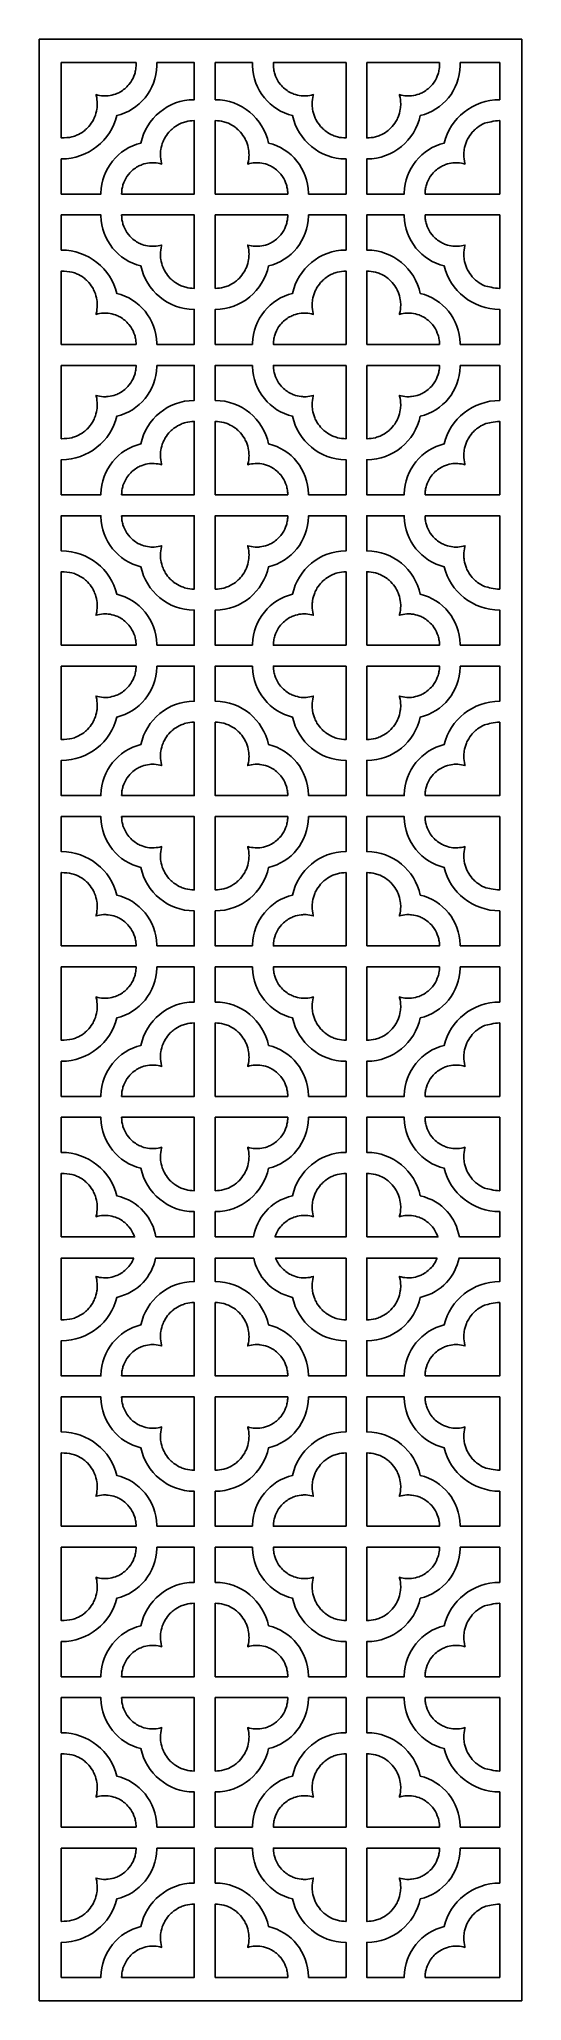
# Model space of a CAD drawing. Header units: centimetres. Extents: x -20.1 to -15.7, y -9 to 9.
import ezdxf

# ---------------------------------------------------------------- set-up
doc = ezdxf.new("R2010")
doc.units = ezdxf.units.CM
doc.header["$MEASUREMENT"] = 0
doc.layers.add('layer 1', color=7, linetype='Continuous')

msp = doc.modelspace()

# ---------------------------------------------------------------- linework, layer by layer
at = {"layer": 'layer 1', "color": 250}
for points, knots in [([(-20.08518, 9.00078), (-20.08518, 9.00078), (-15.65871, 9.00078), (-15.65871, 9.00078), (-15.65871, 9.00078), (-15.65871, 9.00078), (-15.65871, -9.00021), (-15.65871, -9.00021), (-15.65871, -9.00021), (-15.65871, -9.00021), (-20.08518, -9.00021), (-20.08518, -9.00021), (-20.08518, -9.00021), (-20.08518, -9.00021), (-20.08518, 9.00078), (-20.08518, 9.00078)], [0, 0, 0, 0, 0.2, 0.2, 0.2, 0.2, 0.4, 0.4, 0.4, 0.4, 0.6, 0.6, 0.6, 0.6, 1, 1, 1, 1]), ([(-19.88259, 8.78683), (-19.88259, 8.78683), (-19.1971, 8.78683), (-19.1971, 8.78683), (-19.1971, 8.78683), (-19.19716, 8.78155), (-19.19724, 8.75702), (-19.19735, 8.75458), (-19.19735, 8.75458), (-19.19778, 8.74481), (-19.19864, 8.73499), (-19.19993, 8.72481), (-19.19993, 8.72481), (-19.20245, 8.71059), (-19.20552, 8.69717), (-19.20944, 8.68328), (-19.20944, 8.68328), (-19.21867, 8.65578), (-19.22986, 8.63237), (-19.24538, 8.60793), (-19.24538, 8.60793), (-19.24538, 8.60793), (-19.26192, 8.5856), (-19.26192, 8.5856), (-19.26192, 8.5856), (-19.28715, 8.55618), (-19.31322, 8.53439), (-19.3466, 8.51495), (-19.3466, 8.51495), (-19.35909, 8.50847), (-19.37132, 8.50287), (-19.38438, 8.49765), (-19.38438, 8.49765), (-19.40735, 8.48976), (-19.42879, 8.48479), (-19.45285, 8.48168), (-19.45285, 8.48168), (-19.46771, 8.48053), (-19.48189, 8.48018), (-19.49679, 8.48056), (-19.49679, 8.48056), (-19.52046, 8.48239), (-19.54171, 8.48611), (-19.56445, 8.49253), (-19.56445, 8.49253), (-19.5637, 8.49004), (-19.56297, 8.48754), (-19.56226, 8.48501), (-19.56226, 8.48501), (-19.55621, 8.4586), (-19.55322, 8.43427), (-19.55254, 8.40717), (-19.55254, 8.40717), (-19.55294, 8.39102), (-19.55408, 8.37567), (-19.55611, 8.35963), (-19.55611, 8.35963), (-19.56072, 8.33366), (-19.56718, 8.31061), (-19.57679, 8.28606), (-19.57679, 8.28606), (-19.58306, 8.27207), (-19.58969, 8.25901), (-19.59728, 8.2457), (-19.59728, 8.2457), (-19.61115, 8.22387), (-19.62567, 8.20521), (-19.64338, 8.18644), (-19.64338, 8.18644), (-19.65435, 8.17586), (-19.66533, 8.16624), (-19.67725, 8.15677), (-19.67725, 8.15677), (-19.69819, 8.1417), (-19.71852, 8.12986), (-19.74194, 8.11913), (-19.74194, 8.11913), (-19.75618, 8.11343), (-19.77003, 8.10869), (-19.78475, 8.10444), (-19.78475, 8.10444), (-19.81088, 8.09832), (-19.85369, 8.0953), (-19.88049, 8.09461), (-19.88049, 8.09461), (-19.8807, 8.09462), (-19.88152, 8.09463), (-19.88259, 8.09463), (-19.88259, 8.09463), (-19.88259, 8.09463), (-19.88259, 8.78683), (-19.88259, 8.78683)], [0, 0, 0, 0, 0.04166667, 0.04166667, 0.04166667, 0.04166667, 0.08333333, 0.08333333, 0.08333333, 0.08333333, 0.125, 0.125, 0.125, 0.125, 0.16666667, 0.16666667, 0.16666667, 0.16666667, 0.20833333, 0.20833333, 0.20833333, 0.20833333, 0.25, 0.25, 0.25, 0.25, 0.29166667, 0.29166667, 0.29166667, 0.29166667, 0.33333333, 0.33333333, 0.33333333, 0.33333333, 0.375, 0.375, 0.375, 0.375, 0.41666667, 0.41666667, 0.41666667, 0.41666667, 0.45833333, 0.45833333, 0.45833333, 0.45833333, 0.5, 0.5, 0.5, 0.5, 0.54166667, 0.54166667, 0.54166667, 0.54166667, 0.58333333, 0.58333333, 0.58333333, 0.58333333, 0.625, 0.625, 0.625, 0.625, 0.66666667, 0.66666667, 0.66666667, 0.66666667, 0.70833333, 0.70833333, 0.70833333, 0.70833333, 0.75, 0.75, 0.75, 0.75, 0.79166667, 0.79166667, 0.79166667, 0.79166667, 0.83333333, 0.83333333, 0.83333333, 0.83333333, 0.875, 0.875, 0.875, 0.875, 0.91666667, 0.91666667, 0.91666667, 0.91666667, 1, 1, 1, 1]), ([(-19.00629, 8.78683), (-19.00629, 8.78683), (-18.66243, 8.78683), (-18.66243, 8.78683), (-18.66243, 8.78683), (-18.66243, 8.78683), (-18.66243, 8.44594), (-18.66243, 8.44594), (-18.66243, 8.44594), (-18.66362, 8.44594), (-18.66441, 8.44595), (-18.66454, 8.44595), (-18.66454, 8.44595), (-18.90349, 8.44595), (-19.10415, 8.27486), (-19.15284, 8.04768), (-19.15284, 8.04768), (-19.36021, 7.99842), (-19.51605, 7.81138), (-19.51996, 7.58801), (-19.51996, 7.58801), (-19.51998, 7.58693), (-19.52, 7.58372), (-19.52001, 7.58018), (-19.52001, 7.58018), (-19.52001, 7.58018), (-19.88259, 7.58018), (-19.88259, 7.58018), (-19.88259, 7.58018), (-19.88259, 7.58018), (-19.88259, 7.90217), (-19.88259, 7.90217), (-19.88259, 7.90217), (-19.88152, 7.90217), (-19.8807, 7.90217), (-19.88049, 7.90217), (-19.88049, 7.90217), (-19.64154, 7.90217), (-19.42214, 8.07326), (-19.37345, 8.30043), (-19.37345, 8.30043), (-19.16695, 8.34948), (-19.01155, 8.53516), (-19.00639, 8.75728), (-19.00639, 8.75728), (-19.00635, 8.75906), (-19.00631, 8.78242), (-19.00629, 8.78683)], [0, 0, 0, 0, 0.07692308, 0.07692308, 0.07692308, 0.07692308, 0.15384615, 0.15384615, 0.15384615, 0.15384615, 0.23076923, 0.23076923, 0.23076923, 0.23076923, 0.30769231, 0.30769231, 0.30769231, 0.30769231, 0.38461538, 0.38461538, 0.38461538, 0.38461538, 0.46153846, 0.46153846, 0.46153846, 0.46153846, 0.53846154, 0.53846154, 0.53846154, 0.53846154, 0.61538462, 0.61538462, 0.61538462, 0.61538462, 0.69230769, 0.69230769, 0.69230769, 0.69230769, 0.76923077, 0.76923077, 0.76923077, 0.76923077, 0.84615385, 0.84615385, 0.84615385, 0.84615385, 1, 1, 1, 1]), ([(-18.12825, 8.78683), (-18.12825, 8.78683), (-18.47101, 8.78683), (-18.47101, 8.78683), (-18.47101, 8.78683), (-18.47101, 8.78683), (-18.47101, 8.44594), (-18.47101, 8.44594), (-18.47101, 8.44594), (-18.47045, 8.44595), (-18.47009, 8.44595), (-18.47, 8.44595), (-18.47, 8.44595), (-18.23105, 8.44595), (-18.03039, 8.27486), (-17.98171, 8.04768), (-17.98171, 8.04768), (-17.77433, 7.99842), (-17.61849, 7.81138), (-17.61458, 7.58801), (-17.61458, 7.58801), (-17.61456, 7.58693), (-17.61454, 7.58372), (-17.61453, 7.58018), (-17.61453, 7.58018), (-17.61453, 7.58018), (-17.27069, 7.58018), (-17.27069, 7.58018), (-17.27069, 7.58018), (-17.27069, 7.58018), (-17.27069, 7.90217), (-17.27069, 7.90217), (-17.27069, 7.90217), (-17.27176, 7.90217), (-17.27258, 7.90217), (-17.27279, 7.90217), (-17.27279, 7.90217), (-17.51174, 7.90217), (-17.7124, 8.07326), (-17.76109, 8.30043), (-17.76109, 8.30043), (-17.96759, 8.34948), (-18.12299, 8.53516), (-18.12815, 8.75728), (-18.12815, 8.75728), (-18.12819, 8.75906), (-18.12823, 8.78242), (-18.12825, 8.78683)], [0, 0, 0, 0, 0.07692308, 0.07692308, 0.07692308, 0.07692308, 0.15384615, 0.15384615, 0.15384615, 0.15384615, 0.23076923, 0.23076923, 0.23076923, 0.23076923, 0.30769231, 0.30769231, 0.30769231, 0.30769231, 0.38461538, 0.38461538, 0.38461538, 0.38461538, 0.46153846, 0.46153846, 0.46153846, 0.46153846, 0.53846154, 0.53846154, 0.53846154, 0.53846154, 0.61538462, 0.61538462, 0.61538462, 0.61538462, 0.69230769, 0.69230769, 0.69230769, 0.69230769, 0.76923077, 0.76923077, 0.76923077, 0.76923077, 0.84615385, 0.84615385, 0.84615385, 0.84615385, 1, 1, 1, 1]), ([(-17.27069, 8.78683), (-17.27069, 8.78683), (-17.93744, 8.78683), (-17.93744, 8.78683), (-17.93744, 8.78683), (-17.93738, 8.78155), (-17.9373, 8.75702), (-17.93719, 8.75458), (-17.93719, 8.75458), (-17.93676, 8.74481), (-17.9359, 8.73499), (-17.93461, 8.72481), (-17.93461, 8.72481), (-17.93209, 8.71059), (-17.92902, 8.69717), (-17.9251, 8.68328), (-17.9251, 8.68328), (-17.91587, 8.65578), (-17.90468, 8.63237), (-17.88916, 8.60793), (-17.88916, 8.60793), (-17.88916, 8.60793), (-17.87262, 8.5856), (-17.87262, 8.5856), (-17.87262, 8.5856), (-17.84739, 8.55618), (-17.82132, 8.53439), (-17.78794, 8.51495), (-17.78794, 8.51495), (-17.77545, 8.50847), (-17.76322, 8.50287), (-17.75016, 8.49765), (-17.75016, 8.49765), (-17.72719, 8.48976), (-17.70575, 8.48479), (-17.68169, 8.48168), (-17.68169, 8.48168), (-17.66683, 8.48053), (-17.65265, 8.48018), (-17.63775, 8.48056), (-17.63775, 8.48056), (-17.61408, 8.48239), (-17.59283, 8.48611), (-17.57009, 8.49253), (-17.57009, 8.49253), (-17.57084, 8.49004), (-17.57157, 8.48754), (-17.57228, 8.48501), (-17.57228, 8.48501), (-17.57833, 8.4586), (-17.58132, 8.43427), (-17.582, 8.40717), (-17.582, 8.40717), (-17.5816, 8.39102), (-17.58046, 8.37567), (-17.57844, 8.35963), (-17.57844, 8.35963), (-17.57382, 8.33366), (-17.56736, 8.31061), (-17.55775, 8.28606), (-17.55775, 8.28606), (-17.55148, 8.27207), (-17.54485, 8.25901), (-17.53726, 8.2457), (-17.53726, 8.2457), (-17.52339, 8.22387), (-17.50888, 8.20521), (-17.49116, 8.18644), (-17.49116, 8.18644), (-17.48019, 8.17586), (-17.46921, 8.16624), (-17.45729, 8.15677), (-17.45729, 8.15677), (-17.43635, 8.1417), (-17.41602, 8.12986), (-17.3926, 8.11913), (-17.3926, 8.11913), (-17.37836, 8.11343), (-17.36451, 8.10869), (-17.34979, 8.10444), (-17.34979, 8.10444), (-17.32366, 8.09832), (-17.29959, 8.0953), (-17.27279, 8.09461), (-17.27279, 8.09461), (-17.27258, 8.09462), (-17.27176, 8.09463), (-17.27069, 8.09463), (-17.27069, 8.09463), (-17.27069, 8.09463), (-17.27069, 8.78683), (-17.27069, 8.78683)], [0, 0, 0, 0, 0.04166667, 0.04166667, 0.04166667, 0.04166667, 0.08333333, 0.08333333, 0.08333333, 0.08333333, 0.125, 0.125, 0.125, 0.125, 0.16666667, 0.16666667, 0.16666667, 0.16666667, 0.20833333, 0.20833333, 0.20833333, 0.20833333, 0.25, 0.25, 0.25, 0.25, 0.29166667, 0.29166667, 0.29166667, 0.29166667, 0.33333333, 0.33333333, 0.33333333, 0.33333333, 0.375, 0.375, 0.375, 0.375, 0.41666667, 0.41666667, 0.41666667, 0.41666667, 0.45833333, 0.45833333, 0.45833333, 0.45833333, 0.5, 0.5, 0.5, 0.5, 0.54166667, 0.54166667, 0.54166667, 0.54166667, 0.58333333, 0.58333333, 0.58333333, 0.58333333, 0.625, 0.625, 0.625, 0.625, 0.66666667, 0.66666667, 0.66666667, 0.66666667, 0.70833333, 0.70833333, 0.70833333, 0.70833333, 0.75, 0.75, 0.75, 0.75, 0.79166667, 0.79166667, 0.79166667, 0.79166667, 0.83333333, 0.83333333, 0.83333333, 0.83333333, 0.875, 0.875, 0.875, 0.875, 0.91666667, 0.91666667, 0.91666667, 0.91666667, 1, 1, 1, 1]), ([(-17.08036, 8.78683), (-17.08036, 8.78683), (-16.41361, 8.78683), (-16.41361, 8.78683), (-16.41361, 8.78683), (-16.41367, 8.78155), (-16.41375, 8.75702), (-16.41386, 8.75458), (-16.41386, 8.75458), (-16.41429, 8.74481), (-16.41515, 8.73499), (-16.41644, 8.72481), (-16.41644, 8.72481), (-16.41896, 8.71059), (-16.42203, 8.69717), (-16.42595, 8.68328), (-16.42595, 8.68328), (-16.43518, 8.65578), (-16.44637, 8.63237), (-16.46189, 8.60793), (-16.46189, 8.60793), (-16.46189, 8.60793), (-16.47843, 8.5856), (-16.47843, 8.5856), (-16.47843, 8.5856), (-16.50366, 8.55618), (-16.52973, 8.53439), (-16.56311, 8.51495), (-16.56311, 8.51495), (-16.5756, 8.50847), (-16.58783, 8.50287), (-16.60089, 8.49765), (-16.60089, 8.49765), (-16.62386, 8.48976), (-16.6453, 8.48479), (-16.66936, 8.48168), (-16.66936, 8.48168), (-16.68422, 8.48053), (-16.6984, 8.48018), (-16.7133, 8.48056), (-16.7133, 8.48056), (-16.73697, 8.48239), (-16.75822, 8.48611), (-16.78096, 8.49253), (-16.78096, 8.49253), (-16.78022, 8.49004), (-16.77948, 8.48754), (-16.77877, 8.48501), (-16.77877, 8.48501), (-16.77272, 8.4586), (-16.76973, 8.43427), (-16.76905, 8.40717), (-16.76905, 8.40717), (-16.76945, 8.39102), (-16.77059, 8.37567), (-16.77262, 8.35963), (-16.77262, 8.35963), (-16.77723, 8.33366), (-16.78369, 8.31061), (-16.7933, 8.28606), (-16.7933, 8.28606), (-16.79957, 8.27207), (-16.8062, 8.25901), (-16.81379, 8.2457), (-16.81379, 8.2457), (-16.82766, 8.22387), (-16.84218, 8.20521), (-16.85989, 8.18644), (-16.85989, 8.18644), (-16.87086, 8.17586), (-16.88184, 8.16624), (-16.89376, 8.15677), (-16.89376, 8.15677), (-16.9147, 8.1417), (-16.93503, 8.12986), (-16.95845, 8.11913), (-16.95845, 8.11913), (-16.97269, 8.11343), (-16.98654, 8.10869), (-17.00126, 8.10444), (-17.00126, 8.10444), (-17.02739, 8.09832), (-17.05146, 8.0953), (-17.07826, 8.09461), (-17.07826, 8.09461), (-17.07847, 8.09462), (-17.07929, 8.09463), (-17.08036, 8.09463), (-17.08036, 8.09463), (-17.08036, 8.09463), (-17.08036, 8.78683), (-17.08036, 8.78683)], [0, 0, 0, 0, 0.04166667, 0.04166667, 0.04166667, 0.04166667, 0.08333333, 0.08333333, 0.08333333, 0.08333333, 0.125, 0.125, 0.125, 0.125, 0.16666667, 0.16666667, 0.16666667, 0.16666667, 0.20833333, 0.20833333, 0.20833333, 0.20833333, 0.25, 0.25, 0.25, 0.25, 0.29166667, 0.29166667, 0.29166667, 0.29166667, 0.33333333, 0.33333333, 0.33333333, 0.33333333, 0.375, 0.375, 0.375, 0.375, 0.41666667, 0.41666667, 0.41666667, 0.41666667, 0.45833333, 0.45833333, 0.45833333, 0.45833333, 0.5, 0.5, 0.5, 0.5, 0.54166667, 0.54166667, 0.54166667, 0.54166667, 0.58333333, 0.58333333, 0.58333333, 0.58333333, 0.625, 0.625, 0.625, 0.625, 0.66666667, 0.66666667, 0.66666667, 0.66666667, 0.70833333, 0.70833333, 0.70833333, 0.70833333, 0.75, 0.75, 0.75, 0.75, 0.79166667, 0.79166667, 0.79166667, 0.79166667, 0.83333333, 0.83333333, 0.83333333, 0.83333333, 0.875, 0.875, 0.875, 0.875, 0.91666667, 0.91666667, 0.91666667, 0.91666667, 1, 1, 1, 1]), ([(-16.2228, 8.78683), (-16.2228, 8.78683), (-15.8613, 8.78683), (-15.8613, 8.78683), (-15.8613, 8.78683), (-15.8613, 8.78683), (-15.8613, 8.44594), (-15.8613, 8.44594), (-15.8613, 8.44594), (-15.86186, 8.44595), (-15.86222, 8.44595), (-15.86231, 8.44595), (-15.86231, 8.44595), (-16.10127, 8.44595), (-16.32066, 8.27486), (-16.36935, 8.04768), (-16.36935, 8.04768), (-16.57672, 7.99842), (-16.73256, 7.81138), (-16.73647, 7.58801), (-16.73647, 7.58801), (-16.73649, 7.58693), (-16.73651, 7.58372), (-16.73652, 7.58018), (-16.73652, 7.58018), (-16.73652, 7.58018), (-17.08036, 7.58018), (-17.08036, 7.58018), (-17.08036, 7.58018), (-17.08036, 7.58018), (-17.08036, 7.90217), (-17.08036, 7.90217), (-17.08036, 7.90217), (-17.07929, 7.90217), (-17.07847, 7.90217), (-17.07826, 7.90217), (-17.07826, 7.90217), (-16.83931, 7.90217), (-16.63865, 8.07326), (-16.58997, 8.30043), (-16.58997, 8.30043), (-16.38346, 8.34948), (-16.22806, 8.53516), (-16.2229, 8.75728), (-16.2229, 8.75728), (-16.22286, 8.75906), (-16.22283, 8.78242), (-16.2228, 8.78683)], [0, 0, 0, 0, 0.07692308, 0.07692308, 0.07692308, 0.07692308, 0.15384615, 0.15384615, 0.15384615, 0.15384615, 0.23076923, 0.23076923, 0.23076923, 0.23076923, 0.30769231, 0.30769231, 0.30769231, 0.30769231, 0.38461538, 0.38461538, 0.38461538, 0.38461538, 0.46153846, 0.46153846, 0.46153846, 0.46153846, 0.53846154, 0.53846154, 0.53846154, 0.53846154, 0.61538462, 0.61538462, 0.61538462, 0.61538462, 0.69230769, 0.69230769, 0.69230769, 0.69230769, 0.76923077, 0.76923077, 0.76923077, 0.76923077, 0.84615385, 0.84615385, 0.84615385, 0.84615385, 1, 1, 1, 1]), ([(-19.3292, 7.58018), (-19.32917, 7.58474), (-19.32911, 7.58917), (-19.32905, 7.59087), (-19.32905, 7.59087), (-19.32866, 7.60152), (-19.32777, 7.6122), (-19.32636, 7.6233), (-19.32636, 7.6233), (-19.32384, 7.63752), (-19.32077, 7.65094), (-19.31685, 7.66484), (-19.31685, 7.66484), (-19.30762, 7.69233), (-19.29643, 7.71574), (-19.28091, 7.74018), (-19.28091, 7.74018), (-19.28091, 7.74018), (-19.26437, 7.76251), (-19.26437, 7.76251), (-19.26437, 7.76251), (-19.23914, 7.79193), (-19.21307, 7.81372), (-19.17969, 7.83316), (-19.17969, 7.83316), (-19.1672, 7.83964), (-19.15497, 7.84524), (-19.14191, 7.85046), (-19.14191, 7.85046), (-19.11894, 7.85835), (-19.0975, 7.86332), (-19.07344, 7.86643), (-19.07344, 7.86643), (-19.05858, 7.86758), (-19.0444, 7.86793), (-19.0295, 7.86755), (-19.0295, 7.86755), (-19.00583, 7.86572), (-18.98458, 7.862), (-18.96184, 7.85559), (-18.96184, 7.85559), (-18.96259, 7.85807), (-18.96332, 7.86058), (-18.96403, 7.8631), (-18.96403, 7.8631), (-18.97008, 7.88951), (-18.97307, 7.91384), (-18.97375, 7.94094), (-18.97375, 7.94094), (-18.97335, 7.95709), (-18.97221, 7.97244), (-18.97018, 7.98848), (-18.97018, 7.98848), (-18.96557, 8.01446), (-18.95911, 8.0375), (-18.9495, 8.06205), (-18.9495, 8.06205), (-18.94323, 8.07604), (-18.9366, 8.08911), (-18.92901, 8.10242), (-18.92901, 8.10242), (-18.91514, 8.12424), (-18.90062, 8.1429), (-18.88291, 8.16167), (-18.88291, 8.16167), (-18.87194, 8.17225), (-18.86096, 8.18187), (-18.84904, 8.19134), (-18.84904, 8.19134), (-18.8281, 8.20642), (-18.80777, 8.21826), (-18.78435, 8.22899), (-18.78435, 8.22899), (-18.77011, 8.23468), (-18.75626, 8.23943), (-18.74154, 8.24367), (-18.74154, 8.24367), (-18.71541, 8.24979), (-18.69134, 8.25281), (-18.66454, 8.2535), (-18.66454, 8.2535), (-18.66441, 8.2535), (-18.66363, 8.25349), (-18.66243, 8.25349), (-18.66243, 8.25349), (-18.66243, 8.25349), (-18.66243, 7.58018), (-18.66243, 7.58018), (-18.66243, 7.58018), (-18.66243, 7.58018), (-19.3292, 7.58018), (-19.3292, 7.58018)], [0, 0, 0, 0, 0.04166667, 0.04166667, 0.04166667, 0.04166667, 0.08333333, 0.08333333, 0.08333333, 0.08333333, 0.125, 0.125, 0.125, 0.125, 0.16666667, 0.16666667, 0.16666667, 0.16666667, 0.20833333, 0.20833333, 0.20833333, 0.20833333, 0.25, 0.25, 0.25, 0.25, 0.29166667, 0.29166667, 0.29166667, 0.29166667, 0.33333333, 0.33333333, 0.33333333, 0.33333333, 0.375, 0.375, 0.375, 0.375, 0.41666667, 0.41666667, 0.41666667, 0.41666667, 0.45833333, 0.45833333, 0.45833333, 0.45833333, 0.5, 0.5, 0.5, 0.5, 0.54166667, 0.54166667, 0.54166667, 0.54166667, 0.58333333, 0.58333333, 0.58333333, 0.58333333, 0.625, 0.625, 0.625, 0.625, 0.66666667, 0.66666667, 0.66666667, 0.66666667, 0.70833333, 0.70833333, 0.70833333, 0.70833333, 0.75, 0.75, 0.75, 0.75, 0.79166667, 0.79166667, 0.79166667, 0.79166667, 0.83333333, 0.83333333, 0.83333333, 0.83333333, 0.875, 0.875, 0.875, 0.875, 0.91666667, 0.91666667, 0.91666667, 0.91666667, 1, 1, 1, 1]), ([(-17.80534, 7.58018), (-17.80538, 7.58474), (-17.80543, 7.58917), (-17.80549, 7.59087), (-17.80549, 7.59087), (-17.80588, 7.60152), (-17.80678, 7.6122), (-17.80818, 7.6233), (-17.80818, 7.6233), (-17.8107, 7.63752), (-17.81377, 7.65094), (-17.81769, 7.66484), (-17.81769, 7.66484), (-17.82692, 7.69233), (-17.83811, 7.71574), (-17.85363, 7.74018), (-17.85363, 7.74018), (-17.85363, 7.74018), (-17.87017, 7.76251), (-17.87017, 7.76251), (-17.87017, 7.76251), (-17.8954, 7.79193), (-17.92147, 7.81372), (-17.95485, 7.83316), (-17.95485, 7.83316), (-17.96734, 7.83964), (-17.97957, 7.84524), (-17.99263, 7.85046), (-17.99263, 7.85046), (-18.0156, 7.85835), (-18.03704, 7.86332), (-18.0611, 7.86643), (-18.0611, 7.86643), (-18.07596, 7.86758), (-18.09014, 7.86793), (-18.10504, 7.86755), (-18.10504, 7.86755), (-18.12871, 7.86572), (-18.14996, 7.862), (-18.1727, 7.85559), (-18.1727, 7.85559), (-18.17196, 7.85807), (-18.17122, 7.86058), (-18.17051, 7.8631), (-18.17051, 7.8631), (-18.16446, 7.88951), (-18.16147, 7.91384), (-18.16079, 7.94094), (-18.16079, 7.94094), (-18.16119, 7.95709), (-18.16233, 7.97244), (-18.16436, 7.98848), (-18.16436, 7.98848), (-18.16897, 8.01446), (-18.17543, 8.0375), (-18.18504, 8.06205), (-18.18504, 8.06205), (-18.19131, 8.07604), (-18.19794, 8.08911), (-18.20553, 8.10242), (-18.20553, 8.10242), (-18.2194, 8.12424), (-18.23392, 8.1429), (-18.25163, 8.16167), (-18.25163, 8.16167), (-18.2626, 8.17225), (-18.27358, 8.18187), (-18.2855, 8.19134), (-18.2855, 8.19134), (-18.30644, 8.20642), (-18.32677, 8.21826), (-18.35019, 8.22899), (-18.35019, 8.22899), (-18.36443, 8.23468), (-18.37828, 8.23943), (-18.393, 8.24367), (-18.393, 8.24367), (-18.41913, 8.24979), (-18.4432, 8.25281), (-18.47, 8.2535), (-18.47, 8.2535), (-18.47008, 8.2535), (-18.47044, 8.25349), (-18.47101, 8.25349), (-18.47101, 8.25349), (-18.47101, 8.25349), (-18.47101, 7.58018), (-18.47101, 7.58018), (-18.47101, 7.58018), (-18.47101, 7.58018), (-17.80534, 7.58018), (-17.80534, 7.58018)], [0, 0, 0, 0, 0.04166667, 0.04166667, 0.04166667, 0.04166667, 0.08333333, 0.08333333, 0.08333333, 0.08333333, 0.125, 0.125, 0.125, 0.125, 0.16666667, 0.16666667, 0.16666667, 0.16666667, 0.20833333, 0.20833333, 0.20833333, 0.20833333, 0.25, 0.25, 0.25, 0.25, 0.29166667, 0.29166667, 0.29166667, 0.29166667, 0.33333333, 0.33333333, 0.33333333, 0.33333333, 0.375, 0.375, 0.375, 0.375, 0.41666667, 0.41666667, 0.41666667, 0.41666667, 0.45833333, 0.45833333, 0.45833333, 0.45833333, 0.5, 0.5, 0.5, 0.5, 0.54166667, 0.54166667, 0.54166667, 0.54166667, 0.58333333, 0.58333333, 0.58333333, 0.58333333, 0.625, 0.625, 0.625, 0.625, 0.66666667, 0.66666667, 0.66666667, 0.66666667, 0.70833333, 0.70833333, 0.70833333, 0.70833333, 0.75, 0.75, 0.75, 0.75, 0.79166667, 0.79166667, 0.79166667, 0.79166667, 0.83333333, 0.83333333, 0.83333333, 0.83333333, 0.875, 0.875, 0.875, 0.875, 0.91666667, 0.91666667, 0.91666667, 0.91666667, 1, 1, 1, 1]), ([(-16.54571, 7.58018), (-16.54568, 7.58474), (-16.54562, 7.58917), (-16.54556, 7.59087), (-16.54556, 7.59087), (-16.54517, 7.60152), (-16.54428, 7.6122), (-16.54287, 7.6233), (-16.54287, 7.6233), (-16.54035, 7.63752), (-16.53728, 7.65094), (-16.53336, 7.66484), (-16.53336, 7.66484), (-16.52413, 7.69233), (-16.51294, 7.71574), (-16.49742, 7.74018), (-16.49742, 7.74018), (-16.49742, 7.74018), (-16.48088, 7.76251), (-16.48088, 7.76251), (-16.48088, 7.76251), (-16.45565, 7.79193), (-16.42958, 7.81372), (-16.3962, 7.83316), (-16.3962, 7.83316), (-16.38371, 7.83964), (-16.37148, 7.84524), (-16.35842, 7.85046), (-16.35842, 7.85046), (-16.33545, 7.85835), (-16.31401, 7.86332), (-16.28995, 7.86643), (-16.28995, 7.86643), (-16.27509, 7.86758), (-16.26091, 7.86793), (-16.24601, 7.86755), (-16.24601, 7.86755), (-16.22234, 7.86572), (-16.20109, 7.862), (-16.17835, 7.85559), (-16.17835, 7.85559), (-16.1791, 7.85807), (-16.17983, 7.86058), (-16.18054, 7.8631), (-16.18054, 7.8631), (-16.18659, 7.88951), (-16.18958, 7.91384), (-16.19026, 7.94094), (-16.19026, 7.94094), (-16.18986, 7.95709), (-16.18872, 7.97244), (-16.1867, 7.98848), (-16.1867, 7.98848), (-16.18208, 8.01446), (-16.17562, 8.0375), (-16.16601, 8.06205), (-16.16601, 8.06205), (-16.15974, 8.07604), (-16.15311, 8.08911), (-16.14552, 8.10242), (-16.14552, 8.10242), (-16.13165, 8.12424), (-16.11714, 8.1429), (-16.09942, 8.16167), (-16.09942, 8.16167), (-16.08845, 8.17225), (-16.07747, 8.18187), (-16.06555, 8.19134), (-16.06555, 8.19134), (-16.04461, 8.20642), (-16.02428, 8.21826), (-16.00086, 8.22899), (-16.00086, 8.22899), (-15.98662, 8.23468), (-15.95404, 8.23943), (-15.93931, 8.24367), (-15.93931, 8.24367), (-15.91319, 8.24979), (-15.88911, 8.25281), (-15.86231, 8.2535), (-15.86231, 8.2535), (-15.86223, 8.2535), (-15.86187, 8.25349), (-15.8613, 8.25349), (-15.8613, 8.25349), (-15.8613, 8.25349), (-15.8613, 7.58018), (-15.8613, 7.58018), (-15.8613, 7.58018), (-15.8613, 7.58018), (-16.54571, 7.58018), (-16.54571, 7.58018)], [0, 0, 0, 0, 0.04166667, 0.04166667, 0.04166667, 0.04166667, 0.08333333, 0.08333333, 0.08333333, 0.08333333, 0.125, 0.125, 0.125, 0.125, 0.16666667, 0.16666667, 0.16666667, 0.16666667, 0.20833333, 0.20833333, 0.20833333, 0.20833333, 0.25, 0.25, 0.25, 0.25, 0.29166667, 0.29166667, 0.29166667, 0.29166667, 0.33333333, 0.33333333, 0.33333333, 0.33333333, 0.375, 0.375, 0.375, 0.375, 0.41666667, 0.41666667, 0.41666667, 0.41666667, 0.45833333, 0.45833333, 0.45833333, 0.45833333, 0.5, 0.5, 0.5, 0.5, 0.54166667, 0.54166667, 0.54166667, 0.54166667, 0.58333333, 0.58333333, 0.58333333, 0.58333333, 0.625, 0.625, 0.625, 0.625, 0.66666667, 0.66666667, 0.66666667, 0.66666667, 0.70833333, 0.70833333, 0.70833333, 0.70833333, 0.75, 0.75, 0.75, 0.75, 0.79166667, 0.79166667, 0.79166667, 0.79166667, 0.83333333, 0.83333333, 0.83333333, 0.83333333, 0.875, 0.875, 0.875, 0.875, 0.91666667, 0.91666667, 0.91666667, 0.91666667, 1, 1, 1, 1]), ([(-19.00629, 6.20009), (-19.00629, 6.20009), (-18.66243, 6.20009), (-18.66243, 6.20009), (-18.66243, 6.20009), (-18.66243, 6.20009), (-18.66243, 6.52204), (-18.66243, 6.52204), (-18.66243, 6.52204), (-18.66362, 6.52204), (-18.66441, 6.52203), (-18.66454, 6.52203), (-18.66454, 6.52203), (-18.90349, 6.52203), (-19.10415, 6.69312), (-19.15284, 6.9203), (-19.15284, 6.9203), (-19.36021, 6.96956), (-19.51605, 7.1566), (-19.51996, 7.37996), (-19.51996, 7.37996), (-19.51998, 7.38105), (-19.52, 7.38426), (-19.52001, 7.3878), (-19.52001, 7.3878), (-19.52001, 7.3878), (-19.88259, 7.3878), (-19.88259, 7.3878), (-19.88259, 7.3878), (-19.88259, 7.3878), (-19.88259, 7.06581), (-19.88259, 7.06581), (-19.88259, 7.06581), (-19.88152, 7.06581), (-19.8807, 7.06581), (-19.88049, 7.06581), (-19.88049, 7.06581), (-19.64154, 7.06581), (-19.42214, 6.89472), (-19.37345, 6.66755), (-19.37345, 6.66755), (-19.16695, 6.6185), (-19.01155, 6.43282), (-19.00639, 6.2107), (-19.00639, 6.2107), (-19.00635, 6.20892), (-19.00631, 6.2045), (-19.00629, 6.20009)], [0, 0, 0, 0, 0.07692308, 0.07692308, 0.07692308, 0.07692308, 0.15384615, 0.15384615, 0.15384615, 0.15384615, 0.23076923, 0.23076923, 0.23076923, 0.23076923, 0.30769231, 0.30769231, 0.30769231, 0.30769231, 0.38461538, 0.38461538, 0.38461538, 0.38461538, 0.46153846, 0.46153846, 0.46153846, 0.46153846, 0.53846154, 0.53846154, 0.53846154, 0.53846154, 0.61538462, 0.61538462, 0.61538462, 0.61538462, 0.69230769, 0.69230769, 0.69230769, 0.69230769, 0.76923077, 0.76923077, 0.76923077, 0.76923077, 0.84615385, 0.84615385, 0.84615385, 0.84615385, 1, 1, 1, 1]), ([(-19.3292, 7.3878), (-19.32917, 7.38324), (-19.32911, 7.37881), (-19.32905, 7.37711), (-19.32905, 7.37711), (-19.32866, 7.36646), (-19.32777, 7.35578), (-19.32636, 7.34468), (-19.32636, 7.34468), (-19.32384, 7.33046), (-19.32077, 7.31704), (-19.31685, 7.30314), (-19.31685, 7.30314), (-19.30762, 7.27565), (-19.29643, 7.25224), (-19.28091, 7.2278), (-19.28091, 7.2278), (-19.28091, 7.2278), (-19.26437, 7.20547), (-19.26437, 7.20547), (-19.26437, 7.20547), (-19.23914, 7.17605), (-19.21307, 7.15426), (-19.17969, 7.13482), (-19.17969, 7.13482), (-19.1672, 7.12834), (-19.15497, 7.12274), (-19.14191, 7.11752), (-19.14191, 7.11752), (-19.11894, 7.10963), (-19.0975, 7.10466), (-19.07344, 7.10155), (-19.07344, 7.10155), (-19.05858, 7.1004), (-19.0444, 7.10005), (-19.0295, 7.10043), (-19.0295, 7.10043), (-19.00583, 7.10226), (-18.98458, 7.10598), (-18.96184, 7.11239), (-18.96184, 7.11239), (-18.96259, 7.10991), (-18.96332, 7.1074), (-18.96403, 7.10488), (-18.96403, 7.10488), (-18.97008, 7.07847), (-18.97307, 7.05414), (-18.97375, 7.02704), (-18.97375, 7.02704), (-18.97335, 7.01089), (-18.97221, 6.99554), (-18.97018, 6.9795), (-18.97018, 6.9795), (-18.96557, 6.95352), (-18.95911, 6.93048), (-18.9495, 6.90593), (-18.9495, 6.90593), (-18.94323, 6.89194), (-18.9366, 6.87887), (-18.92901, 6.86557), (-18.92901, 6.86557), (-18.91514, 6.84374), (-18.90062, 6.82508), (-18.88291, 6.80631), (-18.88291, 6.80631), (-18.87194, 6.79573), (-18.86096, 6.78611), (-18.84904, 6.77664), (-18.84904, 6.77664), (-18.8281, 6.76156), (-18.80777, 6.74972), (-18.78435, 6.73899), (-18.78435, 6.73899), (-18.77011, 6.7333), (-18.75626, 6.72855), (-18.74154, 6.72431), (-18.74154, 6.72431), (-18.71541, 6.71819), (-18.69134, 6.71517), (-18.66454, 6.71448), (-18.66454, 6.71448), (-18.66441, 6.71448), (-18.66363, 6.71449), (-18.66243, 6.71449), (-18.66243, 6.71449), (-18.66243, 6.71449), (-18.66243, 7.3878), (-18.66243, 7.3878), (-18.66243, 7.3878), (-18.66243, 7.3878), (-19.3292, 7.3878), (-19.3292, 7.3878)], [0, 0, 0, 0, 0.04166667, 0.04166667, 0.04166667, 0.04166667, 0.08333333, 0.08333333, 0.08333333, 0.08333333, 0.125, 0.125, 0.125, 0.125, 0.16666667, 0.16666667, 0.16666667, 0.16666667, 0.20833333, 0.20833333, 0.20833333, 0.20833333, 0.25, 0.25, 0.25, 0.25, 0.29166667, 0.29166667, 0.29166667, 0.29166667, 0.33333333, 0.33333333, 0.33333333, 0.33333333, 0.375, 0.375, 0.375, 0.375, 0.41666667, 0.41666667, 0.41666667, 0.41666667, 0.45833333, 0.45833333, 0.45833333, 0.45833333, 0.5, 0.5, 0.5, 0.5, 0.54166667, 0.54166667, 0.54166667, 0.54166667, 0.58333333, 0.58333333, 0.58333333, 0.58333333, 0.625, 0.625, 0.625, 0.625, 0.66666667, 0.66666667, 0.66666667, 0.66666667, 0.70833333, 0.70833333, 0.70833333, 0.70833333, 0.75, 0.75, 0.75, 0.75, 0.79166667, 0.79166667, 0.79166667, 0.79166667, 0.83333333, 0.83333333, 0.83333333, 0.83333333, 0.875, 0.875, 0.875, 0.875, 0.91666667, 0.91666667, 0.91666667, 0.91666667, 1, 1, 1, 1]), ([(-18.12825, 6.20009), (-18.12825, 6.20009), (-18.47101, 6.20009), (-18.47101, 6.20009), (-18.47101, 6.20009), (-18.47101, 6.20009), (-18.47101, 6.52204), (-18.47101, 6.52204), (-18.47101, 6.52204), (-18.47045, 6.52204), (-18.47009, 6.52203), (-18.47, 6.52203), (-18.47, 6.52203), (-18.23105, 6.52203), (-18.03039, 6.69312), (-17.98171, 6.9203), (-17.98171, 6.9203), (-17.77433, 6.96956), (-17.61849, 7.1566), (-17.61458, 7.37996), (-17.61458, 7.37996), (-17.61456, 7.38105), (-17.61454, 7.38426), (-17.61453, 7.3878), (-17.61453, 7.3878), (-17.61453, 7.3878), (-17.27069, 7.3878), (-17.27069, 7.3878), (-17.27069, 7.3878), (-17.27069, 7.3878), (-17.27069, 7.06581), (-17.27069, 7.06581), (-17.27069, 7.06581), (-17.27176, 7.06581), (-17.27258, 7.06581), (-17.27279, 7.06581), (-17.27279, 7.06581), (-17.51174, 7.06581), (-17.7124, 6.89472), (-17.76109, 6.66755), (-17.76109, 6.66755), (-17.96759, 6.6185), (-18.12299, 6.43282), (-18.12815, 6.2107), (-18.12815, 6.2107), (-18.12819, 6.20892), (-18.12823, 6.2045), (-18.12825, 6.20009)], [0, 0, 0, 0, 0.07692308, 0.07692308, 0.07692308, 0.07692308, 0.15384615, 0.15384615, 0.15384615, 0.15384615, 0.23076923, 0.23076923, 0.23076923, 0.23076923, 0.30769231, 0.30769231, 0.30769231, 0.30769231, 0.38461538, 0.38461538, 0.38461538, 0.38461538, 0.46153846, 0.46153846, 0.46153846, 0.46153846, 0.53846154, 0.53846154, 0.53846154, 0.53846154, 0.61538462, 0.61538462, 0.61538462, 0.61538462, 0.69230769, 0.69230769, 0.69230769, 0.69230769, 0.76923077, 0.76923077, 0.76923077, 0.76923077, 0.84615385, 0.84615385, 0.84615385, 0.84615385, 1, 1, 1, 1]), ([(-17.80534, 7.3878), (-17.80538, 7.38324), (-17.80543, 7.37881), (-17.80549, 7.37711), (-17.80549, 7.37711), (-17.80588, 7.36646), (-17.80678, 7.35578), (-17.80818, 7.34468), (-17.80818, 7.34468), (-17.8107, 7.33046), (-17.81377, 7.31704), (-17.81769, 7.30314), (-17.81769, 7.30314), (-17.82692, 7.27565), (-17.83811, 7.25224), (-17.85363, 7.2278), (-17.85363, 7.2278), (-17.85363, 7.2278), (-17.87017, 7.20547), (-17.87017, 7.20547), (-17.87017, 7.20547), (-17.8954, 7.17605), (-17.92147, 7.15426), (-17.95485, 7.13482), (-17.95485, 7.13482), (-17.96734, 7.12834), (-17.97957, 7.12274), (-17.99263, 7.11752), (-17.99263, 7.11752), (-18.0156, 7.10963), (-18.03704, 7.10466), (-18.0611, 7.10155), (-18.0611, 7.10155), (-18.07596, 7.1004), (-18.09014, 7.10005), (-18.10504, 7.10043), (-18.10504, 7.10043), (-18.12871, 7.10226), (-18.14996, 7.10598), (-18.1727, 7.11239), (-18.1727, 7.11239), (-18.17196, 7.10991), (-18.17122, 7.1074), (-18.17051, 7.10488), (-18.17051, 7.10488), (-18.16446, 7.07847), (-18.16147, 7.05414), (-18.16079, 7.02704), (-18.16079, 7.02704), (-18.16119, 7.01089), (-18.16233, 6.99554), (-18.16436, 6.9795), (-18.16436, 6.9795), (-18.16897, 6.95352), (-18.17543, 6.93048), (-18.18504, 6.90593), (-18.18504, 6.90593), (-18.19131, 6.89194), (-18.19794, 6.87887), (-18.20553, 6.86557), (-18.20553, 6.86557), (-18.2194, 6.84374), (-18.23392, 6.82508), (-18.25163, 6.80631), (-18.25163, 6.80631), (-18.2626, 6.79573), (-18.27358, 6.78611), (-18.2855, 6.77664), (-18.2855, 6.77664), (-18.30644, 6.76156), (-18.32677, 6.74972), (-18.35019, 6.73899), (-18.35019, 6.73899), (-18.36443, 6.7333), (-18.37828, 6.72855), (-18.393, 6.72431), (-18.393, 6.72431), (-18.41913, 6.71819), (-18.4432, 6.71517), (-18.47, 6.71448), (-18.47, 6.71448), (-18.47008, 6.71448), (-18.47044, 6.71449), (-18.47101, 6.71449), (-18.47101, 6.71449), (-18.47101, 6.71449), (-18.47101, 7.3878), (-18.47101, 7.3878), (-18.47101, 7.3878), (-18.47101, 7.3878), (-17.80534, 7.3878), (-17.80534, 7.3878)], [0, 0, 0, 0, 0.04166667, 0.04166667, 0.04166667, 0.04166667, 0.08333333, 0.08333333, 0.08333333, 0.08333333, 0.125, 0.125, 0.125, 0.125, 0.16666667, 0.16666667, 0.16666667, 0.16666667, 0.20833333, 0.20833333, 0.20833333, 0.20833333, 0.25, 0.25, 0.25, 0.25, 0.29166667, 0.29166667, 0.29166667, 0.29166667, 0.33333333, 0.33333333, 0.33333333, 0.33333333, 0.375, 0.375, 0.375, 0.375, 0.41666667, 0.41666667, 0.41666667, 0.41666667, 0.45833333, 0.45833333, 0.45833333, 0.45833333, 0.5, 0.5, 0.5, 0.5, 0.54166667, 0.54166667, 0.54166667, 0.54166667, 0.58333333, 0.58333333, 0.58333333, 0.58333333, 0.625, 0.625, 0.625, 0.625, 0.66666667, 0.66666667, 0.66666667, 0.66666667, 0.70833333, 0.70833333, 0.70833333, 0.70833333, 0.75, 0.75, 0.75, 0.75, 0.79166667, 0.79166667, 0.79166667, 0.79166667, 0.83333333, 0.83333333, 0.83333333, 0.83333333, 0.875, 0.875, 0.875, 0.875, 0.91666667, 0.91666667, 0.91666667, 0.91666667, 1, 1, 1, 1]), ([(-16.2228, 6.20009), (-16.2228, 6.20009), (-15.8613, 6.20009), (-15.8613, 6.20009), (-15.8613, 6.20009), (-15.8613, 6.20009), (-15.8613, 6.52204), (-15.8613, 6.52204), (-15.8613, 6.52204), (-15.86186, 6.52204), (-15.86222, 6.52203), (-15.86231, 6.52203), (-15.86231, 6.52203), (-16.10127, 6.52203), (-16.32066, 6.69312), (-16.36935, 6.9203), (-16.36935, 6.9203), (-16.57672, 6.96956), (-16.73256, 7.1566), (-16.73647, 7.37996), (-16.73647, 7.37996), (-16.73649, 7.38105), (-16.73651, 7.38426), (-16.73652, 7.3878), (-16.73652, 7.3878), (-16.73652, 7.3878), (-17.08036, 7.3878), (-17.08036, 7.3878), (-17.08036, 7.3878), (-17.08036, 7.3878), (-17.08036, 7.06581), (-17.08036, 7.06581), (-17.08036, 7.06581), (-17.07929, 7.06581), (-17.07847, 7.06581), (-17.07826, 7.06581), (-17.07826, 7.06581), (-16.83931, 7.06581), (-16.63865, 6.89472), (-16.58997, 6.66755), (-16.58997, 6.66755), (-16.38346, 6.6185), (-16.22806, 6.43282), (-16.2229, 6.2107), (-16.2229, 6.2107), (-16.22286, 6.20892), (-16.22283, 6.2045), (-16.2228, 6.20009)], [0, 0, 0, 0, 0.07692308, 0.07692308, 0.07692308, 0.07692308, 0.15384615, 0.15384615, 0.15384615, 0.15384615, 0.23076923, 0.23076923, 0.23076923, 0.23076923, 0.30769231, 0.30769231, 0.30769231, 0.30769231, 0.38461538, 0.38461538, 0.38461538, 0.38461538, 0.46153846, 0.46153846, 0.46153846, 0.46153846, 0.53846154, 0.53846154, 0.53846154, 0.53846154, 0.61538462, 0.61538462, 0.61538462, 0.61538462, 0.69230769, 0.69230769, 0.69230769, 0.69230769, 0.76923077, 0.76923077, 0.76923077, 0.76923077, 0.84615385, 0.84615385, 0.84615385, 0.84615385, 1, 1, 1, 1]), ([(-16.54571, 7.3878), (-16.54568, 7.38324), (-16.54562, 7.37881), (-16.54556, 7.37711), (-16.54556, 7.37711), (-16.54517, 7.36646), (-16.54428, 7.35578), (-16.54287, 7.34468), (-16.54287, 7.34468), (-16.54035, 7.33046), (-16.53728, 7.31704), (-16.53336, 7.30314), (-16.53336, 7.30314), (-16.52413, 7.27565), (-16.51294, 7.25224), (-16.49742, 7.2278), (-16.49742, 7.2278), (-16.49742, 7.2278), (-16.48088, 7.20547), (-16.48088, 7.20547), (-16.48088, 7.20547), (-16.45565, 7.17605), (-16.42958, 7.15426), (-16.3962, 7.13482), (-16.3962, 7.13482), (-16.38371, 7.12834), (-16.37148, 7.12274), (-16.35842, 7.11752), (-16.35842, 7.11752), (-16.33545, 7.10963), (-16.31401, 7.10466), (-16.28995, 7.10155), (-16.28995, 7.10155), (-16.27509, 7.1004), (-16.26091, 7.10005), (-16.24601, 7.10043), (-16.24601, 7.10043), (-16.22234, 7.10226), (-16.20109, 7.10598), (-16.17835, 7.11239), (-16.17835, 7.11239), (-16.1791, 7.10991), (-16.17983, 7.1074), (-16.18054, 7.10488), (-16.18054, 7.10488), (-16.18659, 7.07847), (-16.18958, 7.05414), (-16.19026, 7.02704), (-16.19026, 7.02704), (-16.18986, 7.01089), (-16.18872, 6.99554), (-16.1867, 6.9795), (-16.1867, 6.9795), (-16.18208, 6.95352), (-16.17562, 6.93048), (-16.16601, 6.90593), (-16.16601, 6.90593), (-16.15974, 6.89194), (-16.15311, 6.87887), (-16.14552, 6.86557), (-16.14552, 6.86557), (-16.13165, 6.84374), (-16.11714, 6.82508), (-16.09942, 6.80631), (-16.09942, 6.80631), (-16.08845, 6.79573), (-16.07747, 6.78611), (-16.06555, 6.77664), (-16.06555, 6.77664), (-16.04461, 6.76156), (-16.02428, 6.74972), (-16.00086, 6.73899), (-16.00086, 6.73899), (-15.98662, 6.7333), (-15.95404, 6.72855), (-15.93931, 6.72431), (-15.93931, 6.72431), (-15.91319, 6.71819), (-15.88911, 6.71517), (-15.86231, 6.71448), (-15.86231, 6.71448), (-15.86223, 6.71448), (-15.86187, 6.71449), (-15.8613, 6.71449), (-15.8613, 6.71449), (-15.8613, 6.71449), (-15.8613, 7.3878), (-15.8613, 7.3878), (-15.8613, 7.3878), (-15.8613, 7.3878), (-16.54571, 7.3878), (-16.54571, 7.3878)], [0, 0, 0, 0, 0.04166667, 0.04166667, 0.04166667, 0.04166667, 0.08333333, 0.08333333, 0.08333333, 0.08333333, 0.125, 0.125, 0.125, 0.125, 0.16666667, 0.16666667, 0.16666667, 0.16666667, 0.20833333, 0.20833333, 0.20833333, 0.20833333, 0.25, 0.25, 0.25, 0.25, 0.29166667, 0.29166667, 0.29166667, 0.29166667, 0.33333333, 0.33333333, 0.33333333, 0.33333333, 0.375, 0.375, 0.375, 0.375, 0.41666667, 0.41666667, 0.41666667, 0.41666667, 0.45833333, 0.45833333, 0.45833333, 0.45833333, 0.5, 0.5, 0.5, 0.5, 0.54166667, 0.54166667, 0.54166667, 0.54166667, 0.58333333, 0.58333333, 0.58333333, 0.58333333, 0.625, 0.625, 0.625, 0.625, 0.66666667, 0.66666667, 0.66666667, 0.66666667, 0.70833333, 0.70833333, 0.70833333, 0.70833333, 0.75, 0.75, 0.75, 0.75, 0.79166667, 0.79166667, 0.79166667, 0.79166667, 0.83333333, 0.83333333, 0.83333333, 0.83333333, 0.875, 0.875, 0.875, 0.875, 0.91666667, 0.91666667, 0.91666667, 0.91666667, 1, 1, 1, 1]), ([(-19.88259, 6.20009), (-19.88259, 6.20009), (-19.1971, 6.20009), (-19.1971, 6.20009), (-19.1971, 6.20009), (-19.19716, 6.20537), (-19.19724, 6.21096), (-19.19735, 6.2134), (-19.19735, 6.2134), (-19.19778, 6.22317), (-19.19864, 6.23299), (-19.19993, 6.24317), (-19.19993, 6.24317), (-19.20245, 6.25739), (-19.20552, 6.27081), (-19.20944, 6.2847), (-19.20944, 6.2847), (-19.21867, 6.3122), (-19.22986, 6.33561), (-19.24538, 6.36005), (-19.24538, 6.36005), (-19.24538, 6.36005), (-19.26192, 6.38238), (-19.26192, 6.38238), (-19.26192, 6.38238), (-19.28715, 6.4118), (-19.31322, 6.43359), (-19.3466, 6.45303), (-19.3466, 6.45303), (-19.35909, 6.45951), (-19.37132, 6.46511), (-19.38438, 6.47033), (-19.38438, 6.47033), (-19.40735, 6.47822), (-19.42879, 6.48319), (-19.45285, 6.4863), (-19.45285, 6.4863), (-19.46771, 6.48745), (-19.48189, 6.4878), (-19.49679, 6.48742), (-19.49679, 6.48742), (-19.52046, 6.48559), (-19.54171, 6.48187), (-19.56445, 6.47545), (-19.56445, 6.47545), (-19.5637, 6.47794), (-19.56297, 6.48044), (-19.56226, 6.48297), (-19.56226, 6.48297), (-19.55621, 6.50938), (-19.55322, 6.53371), (-19.55254, 6.56081), (-19.55254, 6.56081), (-19.55294, 6.57696), (-19.55408, 6.59231), (-19.55611, 6.60835), (-19.55611, 6.60835), (-19.56072, 6.63432), (-19.56718, 6.65737), (-19.57679, 6.68192), (-19.57679, 6.68192), (-19.58306, 6.69591), (-19.58969, 6.70897), (-19.59728, 6.72228), (-19.59728, 6.72228), (-19.61115, 6.74411), (-19.62567, 6.76277), (-19.64338, 6.78154), (-19.64338, 6.78154), (-19.65435, 6.79212), (-19.66533, 6.80174), (-19.67725, 6.81121), (-19.67725, 6.81121), (-19.69819, 6.82628), (-19.71852, 6.83812), (-19.74194, 6.84885), (-19.74194, 6.84885), (-19.75618, 6.85455), (-19.77003, 6.85929), (-19.78475, 6.86354), (-19.78475, 6.86354), (-19.81088, 6.86966), (-19.85369, 6.87268), (-19.88049, 6.87337), (-19.88049, 6.87337), (-19.8807, 6.87336), (-19.88152, 6.87336), (-19.88259, 6.87335), (-19.88259, 6.87335), (-19.88259, 6.87335), (-19.88259, 6.20009), (-19.88259, 6.20009)], [0, 0, 0, 0, 0.04166667, 0.04166667, 0.04166667, 0.04166667, 0.08333333, 0.08333333, 0.08333333, 0.08333333, 0.125, 0.125, 0.125, 0.125, 0.16666667, 0.16666667, 0.16666667, 0.16666667, 0.20833333, 0.20833333, 0.20833333, 0.20833333, 0.25, 0.25, 0.25, 0.25, 0.29166667, 0.29166667, 0.29166667, 0.29166667, 0.33333333, 0.33333333, 0.33333333, 0.33333333, 0.375, 0.375, 0.375, 0.375, 0.41666667, 0.41666667, 0.41666667, 0.41666667, 0.45833333, 0.45833333, 0.45833333, 0.45833333, 0.5, 0.5, 0.5, 0.5, 0.54166667, 0.54166667, 0.54166667, 0.54166667, 0.58333333, 0.58333333, 0.58333333, 0.58333333, 0.625, 0.625, 0.625, 0.625, 0.66666667, 0.66666667, 0.66666667, 0.66666667, 0.70833333, 0.70833333, 0.70833333, 0.70833333, 0.75, 0.75, 0.75, 0.75, 0.79166667, 0.79166667, 0.79166667, 0.79166667, 0.83333333, 0.83333333, 0.83333333, 0.83333333, 0.875, 0.875, 0.875, 0.875, 0.91666667, 0.91666667, 0.91666667, 0.91666667, 1, 1, 1, 1]), ([(-17.27069, 6.20009), (-17.27069, 6.20009), (-17.93744, 6.20009), (-17.93744, 6.20009), (-17.93744, 6.20009), (-17.93738, 6.20537), (-17.9373, 6.21096), (-17.93719, 6.2134), (-17.93719, 6.2134), (-17.93676, 6.22317), (-17.9359, 6.23299), (-17.93461, 6.24317), (-17.93461, 6.24317), (-17.93209, 6.25739), (-17.92902, 6.27081), (-17.9251, 6.2847), (-17.9251, 6.2847), (-17.91587, 6.3122), (-17.90468, 6.33561), (-17.88916, 6.36005), (-17.88916, 6.36005), (-17.88916, 6.36005), (-17.87262, 6.38238), (-17.87262, 6.38238), (-17.87262, 6.38238), (-17.84739, 6.4118), (-17.82132, 6.43359), (-17.78794, 6.45303), (-17.78794, 6.45303), (-17.77545, 6.45951), (-17.76322, 6.46511), (-17.75016, 6.47033), (-17.75016, 6.47033), (-17.72719, 6.47822), (-17.70575, 6.48319), (-17.68169, 6.4863), (-17.68169, 6.4863), (-17.66683, 6.48745), (-17.65265, 6.4878), (-17.63775, 6.48742), (-17.63775, 6.48742), (-17.61408, 6.48559), (-17.59283, 6.48187), (-17.57009, 6.47545), (-17.57009, 6.47545), (-17.57084, 6.47794), (-17.57157, 6.48044), (-17.57228, 6.48297), (-17.57228, 6.48297), (-17.57833, 6.50938), (-17.58132, 6.53371), (-17.582, 6.56081), (-17.582, 6.56081), (-17.5816, 6.57696), (-17.58046, 6.59231), (-17.57844, 6.60835), (-17.57844, 6.60835), (-17.57382, 6.63432), (-17.56736, 6.65737), (-17.55775, 6.68192), (-17.55775, 6.68192), (-17.55148, 6.69591), (-17.54485, 6.70897), (-17.53726, 6.72228), (-17.53726, 6.72228), (-17.52339, 6.74411), (-17.50888, 6.76277), (-17.49116, 6.78154), (-17.49116, 6.78154), (-17.48019, 6.79212), (-17.46921, 6.80174), (-17.45729, 6.81121), (-17.45729, 6.81121), (-17.43635, 6.82628), (-17.41602, 6.83812), (-17.3926, 6.84885), (-17.3926, 6.84885), (-17.37836, 6.85455), (-17.36451, 6.85929), (-17.34979, 6.86354), (-17.34979, 6.86354), (-17.32366, 6.86966), (-17.29959, 6.87268), (-17.27279, 6.87337), (-17.27279, 6.87337), (-17.27258, 6.87336), (-17.27176, 6.87336), (-17.27069, 6.87335), (-17.27069, 6.87335), (-17.27069, 6.87335), (-17.27069, 6.20009), (-17.27069, 6.20009)], [0, 0, 0, 0, 0.04166667, 0.04166667, 0.04166667, 0.04166667, 0.08333333, 0.08333333, 0.08333333, 0.08333333, 0.125, 0.125, 0.125, 0.125, 0.16666667, 0.16666667, 0.16666667, 0.16666667, 0.20833333, 0.20833333, 0.20833333, 0.20833333, 0.25, 0.25, 0.25, 0.25, 0.29166667, 0.29166667, 0.29166667, 0.29166667, 0.33333333, 0.33333333, 0.33333333, 0.33333333, 0.375, 0.375, 0.375, 0.375, 0.41666667, 0.41666667, 0.41666667, 0.41666667, 0.45833333, 0.45833333, 0.45833333, 0.45833333, 0.5, 0.5, 0.5, 0.5, 0.54166667, 0.54166667, 0.54166667, 0.54166667, 0.58333333, 0.58333333, 0.58333333, 0.58333333, 0.625, 0.625, 0.625, 0.625, 0.66666667, 0.66666667, 0.66666667, 0.66666667, 0.70833333, 0.70833333, 0.70833333, 0.70833333, 0.75, 0.75, 0.75, 0.75, 0.79166667, 0.79166667, 0.79166667, 0.79166667, 0.83333333, 0.83333333, 0.83333333, 0.83333333, 0.875, 0.875, 0.875, 0.875, 0.91666667, 0.91666667, 0.91666667, 0.91666667, 1, 1, 1, 1]), ([(-17.08036, 6.20009), (-17.08036, 6.20009), (-16.41361, 6.20009), (-16.41361, 6.20009), (-16.41361, 6.20009), (-16.41367, 6.20537), (-16.41375, 6.21096), (-16.41386, 6.2134), (-16.41386, 6.2134), (-16.41429, 6.22317), (-16.41515, 6.23299), (-16.41644, 6.24317), (-16.41644, 6.24317), (-16.41896, 6.25739), (-16.42203, 6.27081), (-16.42595, 6.2847), (-16.42595, 6.2847), (-16.43518, 6.3122), (-16.44637, 6.33561), (-16.46189, 6.36005), (-16.46189, 6.36005), (-16.46189, 6.36005), (-16.47843, 6.38238), (-16.47843, 6.38238), (-16.47843, 6.38238), (-16.50366, 6.4118), (-16.52973, 6.43359), (-16.56311, 6.45303), (-16.56311, 6.45303), (-16.5756, 6.45951), (-16.58783, 6.46511), (-16.60089, 6.47033), (-16.60089, 6.47033), (-16.62386, 6.47822), (-16.6453, 6.48319), (-16.66936, 6.4863), (-16.66936, 6.4863), (-16.68422, 6.48745), (-16.6984, 6.4878), (-16.7133, 6.48742), (-16.7133, 6.48742), (-16.73697, 6.48559), (-16.75822, 6.48187), (-16.78096, 6.47545), (-16.78096, 6.47545), (-16.78022, 6.47794), (-16.77948, 6.48044), (-16.77877, 6.48297), (-16.77877, 6.48297), (-16.77272, 6.50938), (-16.76973, 6.53371), (-16.76905, 6.56081), (-16.76905, 6.56081), (-16.76945, 6.57696), (-16.77059, 6.59231), (-16.77262, 6.60835), (-16.77262, 6.60835), (-16.77723, 6.63432), (-16.78369, 6.65737), (-16.7933, 6.68192), (-16.7933, 6.68192), (-16.79957, 6.69591), (-16.8062, 6.70897), (-16.81379, 6.72228), (-16.81379, 6.72228), (-16.82766, 6.74411), (-16.84218, 6.76277), (-16.85989, 6.78154), (-16.85989, 6.78154), (-16.87086, 6.79212), (-16.88184, 6.80174), (-16.89376, 6.81121), (-16.89376, 6.81121), (-16.9147, 6.82628), (-16.93503, 6.83812), (-16.95845, 6.84885), (-16.95845, 6.84885), (-16.97269, 6.85455), (-16.98654, 6.85929), (-17.00126, 6.86354), (-17.00126, 6.86354), (-17.02739, 6.86966), (-17.05146, 6.87268), (-17.07826, 6.87337), (-17.07826, 6.87337), (-17.07847, 6.87336), (-17.07929, 6.87336), (-17.08036, 6.87335), (-17.08036, 6.87335), (-17.08036, 6.87335), (-17.08036, 6.20009), (-17.08036, 6.20009)], [0, 0, 0, 0, 0.04166667, 0.04166667, 0.04166667, 0.04166667, 0.08333333, 0.08333333, 0.08333333, 0.08333333, 0.125, 0.125, 0.125, 0.125, 0.16666667, 0.16666667, 0.16666667, 0.16666667, 0.20833333, 0.20833333, 0.20833333, 0.20833333, 0.25, 0.25, 0.25, 0.25, 0.29166667, 0.29166667, 0.29166667, 0.29166667, 0.33333333, 0.33333333, 0.33333333, 0.33333333, 0.375, 0.375, 0.375, 0.375, 0.41666667, 0.41666667, 0.41666667, 0.41666667, 0.45833333, 0.45833333, 0.45833333, 0.45833333, 0.5, 0.5, 0.5, 0.5, 0.54166667, 0.54166667, 0.54166667, 0.54166667, 0.58333333, 0.58333333, 0.58333333, 0.58333333, 0.625, 0.625, 0.625, 0.625, 0.66666667, 0.66666667, 0.66666667, 0.66666667, 0.70833333, 0.70833333, 0.70833333, 0.70833333, 0.75, 0.75, 0.75, 0.75, 0.79166667, 0.79166667, 0.79166667, 0.79166667, 0.83333333, 0.83333333, 0.83333333, 0.83333333, 0.875, 0.875, 0.875, 0.875, 0.91666667, 0.91666667, 0.91666667, 0.91666667, 1, 1, 1, 1]), ([(-19.88259, 6.00771), (-19.88259, 6.00771), (-19.1971, 6.00771), (-19.1971, 6.00771), (-19.1971, 6.00771), (-19.19716, 6.00243), (-19.19724, 5.99684), (-19.19735, 5.9944), (-19.19735, 5.9944), (-19.19778, 5.98463), (-19.19864, 5.97481), (-19.19993, 5.96463), (-19.19993, 5.96463), (-19.20245, 5.95041), (-19.20552, 5.93699), (-19.20944, 5.9231), (-19.20944, 5.9231), (-19.21867, 5.8956), (-19.22986, 5.87219), (-19.24538, 5.84776), (-19.24538, 5.84776), (-19.24538, 5.84776), (-19.26192, 5.82542), (-19.26192, 5.82542), (-19.26192, 5.82542), (-19.28715, 5.796), (-19.31322, 5.77421), (-19.3466, 5.75478), (-19.3466, 5.75478), (-19.35909, 5.74829), (-19.37132, 5.74269), (-19.38438, 5.73747), (-19.38438, 5.73747), (-19.40735, 5.72958), (-19.42879, 5.72461), (-19.45285, 5.7215), (-19.45285, 5.7215), (-19.46771, 5.72036), (-19.48189, 5.72), (-19.49679, 5.72039), (-19.49679, 5.72039), (-19.52046, 5.72221), (-19.54171, 5.72594), (-19.56445, 5.73235), (-19.56445, 5.73235), (-19.5637, 5.72987), (-19.56297, 5.72736), (-19.56226, 5.72483), (-19.56226, 5.72483), (-19.55621, 5.69842), (-19.55322, 5.67409), (-19.55254, 5.64699), (-19.55254, 5.64699), (-19.55294, 5.63084), (-19.55408, 5.61549), (-19.55611, 5.59946), (-19.55611, 5.59946), (-19.56072, 5.57348), (-19.56718, 5.55043), (-19.57679, 5.52588), (-19.57679, 5.52588), (-19.58306, 5.5119), (-19.58969, 5.49883), (-19.59728, 5.48552), (-19.59728, 5.48552), (-19.61115, 5.46369), (-19.62567, 5.44503), (-19.64338, 5.42626), (-19.64338, 5.42626), (-19.65435, 5.41568), (-19.66533, 5.40607), (-19.67725, 5.39659), (-19.67725, 5.39659), (-19.69819, 5.38152), (-19.71852, 5.36968), (-19.74194, 5.35895), (-19.74194, 5.35895), (-19.75618, 5.35325), (-19.77003, 5.34851), (-19.78475, 5.34426), (-19.78475, 5.34426), (-19.81088, 5.33814), (-19.85369, 5.33512), (-19.88049, 5.33443), (-19.88049, 5.33443), (-19.8807, 5.33444), (-19.88152, 5.33445), (-19.88259, 5.33445), (-19.88259, 5.33445), (-19.88259, 5.33445), (-19.88259, 6.00771), (-19.88259, 6.00771)], [0, 0, 0, 0, 0.04166667, 0.04166667, 0.04166667, 0.04166667, 0.08333333, 0.08333333, 0.08333333, 0.08333333, 0.125, 0.125, 0.125, 0.125, 0.16666667, 0.16666667, 0.16666667, 0.16666667, 0.20833333, 0.20833333, 0.20833333, 0.20833333, 0.25, 0.25, 0.25, 0.25, 0.29166667, 0.29166667, 0.29166667, 0.29166667, 0.33333333, 0.33333333, 0.33333333, 0.33333333, 0.375, 0.375, 0.375, 0.375, 0.41666667, 0.41666667, 0.41666667, 0.41666667, 0.45833333, 0.45833333, 0.45833333, 0.45833333, 0.5, 0.5, 0.5, 0.5, 0.54166667, 0.54166667, 0.54166667, 0.54166667, 0.58333333, 0.58333333, 0.58333333, 0.58333333, 0.625, 0.625, 0.625, 0.625, 0.66666667, 0.66666667, 0.66666667, 0.66666667, 0.70833333, 0.70833333, 0.70833333, 0.70833333, 0.75, 0.75, 0.75, 0.75, 0.79166667, 0.79166667, 0.79166667, 0.79166667, 0.83333333, 0.83333333, 0.83333333, 0.83333333, 0.875, 0.875, 0.875, 0.875, 0.91666667, 0.91666667, 0.91666667, 0.91666667, 1, 1, 1, 1]), ([(-19.00629, 6.00771), (-19.00629, 6.00771), (-18.66243, 6.00771), (-18.66243, 6.00771), (-18.66243, 6.00771), (-18.66243, 6.00771), (-18.66243, 5.68576), (-18.66243, 5.68576), (-18.66243, 5.68576), (-18.66362, 5.68576), (-18.66441, 5.68577), (-18.66454, 5.68577), (-18.66454, 5.68577), (-18.90349, 5.68577), (-19.10415, 5.51468), (-19.15284, 5.2875), (-19.15284, 5.2875), (-19.36021, 5.23824), (-19.51605, 5.0512), (-19.51996, 4.82784), (-19.51996, 4.82784), (-19.51998, 4.82675), (-19.52, 4.82355), (-19.52001, 4.82001), (-19.52001, 4.82001), (-19.52001, 4.82001), (-19.88259, 4.82001), (-19.88259, 4.82001), (-19.88259, 4.82001), (-19.88259, 4.82001), (-19.88259, 5.142), (-19.88259, 5.142), (-19.88259, 5.142), (-19.88152, 5.14199), (-19.8807, 5.14199), (-19.88049, 5.14199), (-19.88049, 5.14199), (-19.64154, 5.14199), (-19.42214, 5.31308), (-19.37345, 5.54026), (-19.37345, 5.54026), (-19.16695, 5.58931), (-19.01155, 5.77498), (-19.00639, 5.99711), (-19.00639, 5.99711), (-19.00635, 5.99888), (-19.00631, 6.0033), (-19.00629, 6.00771)], [0, 0, 0, 0, 0.07692308, 0.07692308, 0.07692308, 0.07692308, 0.15384615, 0.15384615, 0.15384615, 0.15384615, 0.23076923, 0.23076923, 0.23076923, 0.23076923, 0.30769231, 0.30769231, 0.30769231, 0.30769231, 0.38461538, 0.38461538, 0.38461538, 0.38461538, 0.46153846, 0.46153846, 0.46153846, 0.46153846, 0.53846154, 0.53846154, 0.53846154, 0.53846154, 0.61538462, 0.61538462, 0.61538462, 0.61538462, 0.69230769, 0.69230769, 0.69230769, 0.69230769, 0.76923077, 0.76923077, 0.76923077, 0.76923077, 0.84615385, 0.84615385, 0.84615385, 0.84615385, 1, 1, 1, 1]), ([(-18.12825, 6.00771), (-18.12825, 6.00771), (-18.47101, 6.00771), (-18.47101, 6.00771), (-18.47101, 6.00771), (-18.47101, 6.00771), (-18.47101, 5.68577), (-18.47101, 5.68577), (-18.47101, 5.68577), (-18.47045, 5.68577), (-18.47009, 5.68577), (-18.47, 5.68577), (-18.47, 5.68577), (-18.23105, 5.68577), (-18.03039, 5.51468), (-17.98171, 5.2875), (-17.98171, 5.2875), (-17.77433, 5.23824), (-17.61849, 5.0512), (-17.61458, 4.82784), (-17.61458, 4.82784), (-17.61456, 4.82675), (-17.61454, 4.82355), (-17.61453, 4.82001), (-17.61453, 4.82001), (-17.61453, 4.82001), (-17.27069, 4.82001), (-17.27069, 4.82001), (-17.27069, 4.82001), (-17.27069, 4.82001), (-17.27069, 5.142), (-17.27069, 5.142), (-17.27069, 5.142), (-17.27176, 5.14199), (-17.27258, 5.14199), (-17.27279, 5.14199), (-17.27279, 5.14199), (-17.51174, 5.14199), (-17.7124, 5.31308), (-17.76109, 5.54026), (-17.76109, 5.54026), (-17.96759, 5.58931), (-18.12299, 5.77498), (-18.12815, 5.99711), (-18.12815, 5.99711), (-18.12819, 5.99888), (-18.12823, 6.0033), (-18.12825, 6.00771)], [0, 0, 0, 0, 0.07692308, 0.07692308, 0.07692308, 0.07692308, 0.15384615, 0.15384615, 0.15384615, 0.15384615, 0.23076923, 0.23076923, 0.23076923, 0.23076923, 0.30769231, 0.30769231, 0.30769231, 0.30769231, 0.38461538, 0.38461538, 0.38461538, 0.38461538, 0.46153846, 0.46153846, 0.46153846, 0.46153846, 0.53846154, 0.53846154, 0.53846154, 0.53846154, 0.61538462, 0.61538462, 0.61538462, 0.61538462, 0.69230769, 0.69230769, 0.69230769, 0.69230769, 0.76923077, 0.76923077, 0.76923077, 0.76923077, 0.84615385, 0.84615385, 0.84615385, 0.84615385, 1, 1, 1, 1]), ([(-17.27069, 6.00771), (-17.27069, 6.00771), (-17.93744, 6.00771), (-17.93744, 6.00771), (-17.93744, 6.00771), (-17.93738, 6.00243), (-17.9373, 5.99684), (-17.93719, 5.9944), (-17.93719, 5.9944), (-17.93676, 5.98463), (-17.9359, 5.97481), (-17.93461, 5.96463), (-17.93461, 5.96463), (-17.93209, 5.95041), (-17.92902, 5.93699), (-17.9251, 5.9231), (-17.9251, 5.9231), (-17.91587, 5.8956), (-17.90468, 5.87219), (-17.88916, 5.84776), (-17.88916, 5.84776), (-17.88916, 5.84776), (-17.87262, 5.82542), (-17.87262, 5.82542), (-17.87262, 5.82542), (-17.84739, 5.796), (-17.82132, 5.77421), (-17.78794, 5.75478), (-17.78794, 5.75478), (-17.77545, 5.74829), (-17.76322, 5.74269), (-17.75016, 5.73747), (-17.75016, 5.73747), (-17.72719, 5.72958), (-17.70575, 5.72461), (-17.68169, 5.7215), (-17.68169, 5.7215), (-17.66683, 5.72036), (-17.65265, 5.72), (-17.63775, 5.72039), (-17.63775, 5.72039), (-17.61408, 5.72221), (-17.59283, 5.72594), (-17.57009, 5.73235), (-17.57009, 5.73235), (-17.57084, 5.72987), (-17.57157, 5.72736), (-17.57228, 5.72483), (-17.57228, 5.72483), (-17.57833, 5.69842), (-17.58132, 5.67409), (-17.582, 5.64699), (-17.582, 5.64699), (-17.5816, 5.63084), (-17.58046, 5.61549), (-17.57844, 5.59946), (-17.57844, 5.59946), (-17.57382, 5.57348), (-17.56736, 5.55043), (-17.55775, 5.52588), (-17.55775, 5.52588), (-17.55148, 5.5119), (-17.54485, 5.49883), (-17.53726, 5.48552), (-17.53726, 5.48552), (-17.52339, 5.46369), (-17.50888, 5.44503), (-17.49116, 5.42626), (-17.49116, 5.42626), (-17.48019, 5.41568), (-17.46921, 5.40607), (-17.45729, 5.39659), (-17.45729, 5.39659), (-17.43635, 5.38152), (-17.41602, 5.36968), (-17.3926, 5.35895), (-17.3926, 5.35895), (-17.37836, 5.35325), (-17.36451, 5.34851), (-17.34979, 5.34426), (-17.34979, 5.34426), (-17.32366, 5.33814), (-17.29959, 5.33512), (-17.27279, 5.33443), (-17.27279, 5.33443), (-17.27258, 5.33444), (-17.27176, 5.33445), (-17.27069, 5.33445), (-17.27069, 5.33445), (-17.27069, 5.33445), (-17.27069, 6.00771), (-17.27069, 6.00771)], [0, 0, 0, 0, 0.04166667, 0.04166667, 0.04166667, 0.04166667, 0.08333333, 0.08333333, 0.08333333, 0.08333333, 0.125, 0.125, 0.125, 0.125, 0.16666667, 0.16666667, 0.16666667, 0.16666667, 0.20833333, 0.20833333, 0.20833333, 0.20833333, 0.25, 0.25, 0.25, 0.25, 0.29166667, 0.29166667, 0.29166667, 0.29166667, 0.33333333, 0.33333333, 0.33333333, 0.33333333, 0.375, 0.375, 0.375, 0.375, 0.41666667, 0.41666667, 0.41666667, 0.41666667, 0.45833333, 0.45833333, 0.45833333, 0.45833333, 0.5, 0.5, 0.5, 0.5, 0.54166667, 0.54166667, 0.54166667, 0.54166667, 0.58333333, 0.58333333, 0.58333333, 0.58333333, 0.625, 0.625, 0.625, 0.625, 0.66666667, 0.66666667, 0.66666667, 0.66666667, 0.70833333, 0.70833333, 0.70833333, 0.70833333, 0.75, 0.75, 0.75, 0.75, 0.79166667, 0.79166667, 0.79166667, 0.79166667, 0.83333333, 0.83333333, 0.83333333, 0.83333333, 0.875, 0.875, 0.875, 0.875, 0.91666667, 0.91666667, 0.91666667, 0.91666667, 1, 1, 1, 1]), ([(-17.08036, 6.00771), (-17.08036, 6.00771), (-16.41361, 6.00771), (-16.41361, 6.00771), (-16.41361, 6.00771), (-16.41367, 6.00243), (-16.41375, 5.99684), (-16.41386, 5.9944), (-16.41386, 5.9944), (-16.41429, 5.98463), (-16.41515, 5.97481), (-16.41644, 5.96463), (-16.41644, 5.96463), (-16.41896, 5.95041), (-16.42203, 5.93699), (-16.42595, 5.9231), (-16.42595, 5.9231), (-16.43518, 5.8956), (-16.44637, 5.87219), (-16.46189, 5.84776), (-16.46189, 5.84776), (-16.46189, 5.84776), (-16.47843, 5.82542), (-16.47843, 5.82542), (-16.47843, 5.82542), (-16.50366, 5.796), (-16.52973, 5.77421), (-16.56311, 5.75478), (-16.56311, 5.75478), (-16.5756, 5.74829), (-16.58783, 5.74269), (-16.60089, 5.73747), (-16.60089, 5.73747), (-16.62386, 5.72958), (-16.6453, 5.72461), (-16.66936, 5.7215), (-16.66936, 5.7215), (-16.68422, 5.72036), (-16.6984, 5.72), (-16.7133, 5.72039), (-16.7133, 5.72039), (-16.73697, 5.72221), (-16.75822, 5.72594), (-16.78096, 5.73235), (-16.78096, 5.73235), (-16.78022, 5.72987), (-16.77948, 5.72736), (-16.77877, 5.72483), (-16.77877, 5.72483), (-16.77272, 5.69842), (-16.76973, 5.67409), (-16.76905, 5.64699), (-16.76905, 5.64699), (-16.76945, 5.63084), (-16.77059, 5.61549), (-16.77262, 5.59946), (-16.77262, 5.59946), (-16.77723, 5.57348), (-16.78369, 5.55043), (-16.7933, 5.52588), (-16.7933, 5.52588), (-16.79957, 5.5119), (-16.8062, 5.49883), (-16.81379, 5.48552), (-16.81379, 5.48552), (-16.82766, 5.46369), (-16.84218, 5.44503), (-16.85989, 5.42626), (-16.85989, 5.42626), (-16.87086, 5.41568), (-16.88184, 5.40607), (-16.89376, 5.39659), (-16.89376, 5.39659), (-16.9147, 5.38152), (-16.93503, 5.36968), (-16.95845, 5.35895), (-16.95845, 5.35895), (-16.97269, 5.35325), (-16.98654, 5.34851), (-17.00126, 5.34426), (-17.00126, 5.34426), (-17.02739, 5.33814), (-17.05146, 5.33512), (-17.07826, 5.33443), (-17.07826, 5.33443), (-17.07847, 5.33444), (-17.07929, 5.33445), (-17.08036, 5.33445), (-17.08036, 5.33445), (-17.08036, 5.33445), (-17.08036, 6.00771), (-17.08036, 6.00771)], [0, 0, 0, 0, 0.04166667, 0.04166667, 0.04166667, 0.04166667, 0.08333333, 0.08333333, 0.08333333, 0.08333333, 0.125, 0.125, 0.125, 0.125, 0.16666667, 0.16666667, 0.16666667, 0.16666667, 0.20833333, 0.20833333, 0.20833333, 0.20833333, 0.25, 0.25, 0.25, 0.25, 0.29166667, 0.29166667, 0.29166667, 0.29166667, 0.33333333, 0.33333333, 0.33333333, 0.33333333, 0.375, 0.375, 0.375, 0.375, 0.41666667, 0.41666667, 0.41666667, 0.41666667, 0.45833333, 0.45833333, 0.45833333, 0.45833333, 0.5, 0.5, 0.5, 0.5, 0.54166667, 0.54166667, 0.54166667, 0.54166667, 0.58333333, 0.58333333, 0.58333333, 0.58333333, 0.625, 0.625, 0.625, 0.625, 0.66666667, 0.66666667, 0.66666667, 0.66666667, 0.70833333, 0.70833333, 0.70833333, 0.70833333, 0.75, 0.75, 0.75, 0.75, 0.79166667, 0.79166667, 0.79166667, 0.79166667, 0.83333333, 0.83333333, 0.83333333, 0.83333333, 0.875, 0.875, 0.875, 0.875, 0.91666667, 0.91666667, 0.91666667, 0.91666667, 1, 1, 1, 1]), ([(-16.2228, 6.00771), (-16.2228, 6.00771), (-15.8613, 6.00771), (-15.8613, 6.00771), (-15.8613, 6.00771), (-15.8613, 6.00771), (-15.8613, 5.68577), (-15.8613, 5.68577), (-15.8613, 5.68577), (-15.86186, 5.68577), (-15.86222, 5.68577), (-15.86231, 5.68577), (-15.86231, 5.68577), (-16.10127, 5.68577), (-16.32066, 5.51468), (-16.36935, 5.2875), (-16.36935, 5.2875), (-16.57672, 5.23824), (-16.73256, 5.0512), (-16.73647, 4.82784), (-16.73647, 4.82784), (-16.73649, 4.82675), (-16.73651, 4.82355), (-16.73652, 4.82001), (-16.73652, 4.82001), (-16.73652, 4.82001), (-17.08036, 4.82001), (-17.08036, 4.82001), (-17.08036, 4.82001), (-17.08036, 4.82001), (-17.08036, 5.142), (-17.08036, 5.142), (-17.08036, 5.142), (-17.07929, 5.14199), (-17.07847, 5.14199), (-17.07826, 5.14199), (-17.07826, 5.14199), (-16.83931, 5.14199), (-16.63865, 5.31308), (-16.58997, 5.54026), (-16.58997, 5.54026), (-16.38346, 5.58931), (-16.22806, 5.77498), (-16.2229, 5.99711), (-16.2229, 5.99711), (-16.22286, 5.99888), (-16.22283, 6.0033), (-16.2228, 6.00771)], [0, 0, 0, 0, 0.07692308, 0.07692308, 0.07692308, 0.07692308, 0.15384615, 0.15384615, 0.15384615, 0.15384615, 0.23076923, 0.23076923, 0.23076923, 0.23076923, 0.30769231, 0.30769231, 0.30769231, 0.30769231, 0.38461538, 0.38461538, 0.38461538, 0.38461538, 0.46153846, 0.46153846, 0.46153846, 0.46153846, 0.53846154, 0.53846154, 0.53846154, 0.53846154, 0.61538462, 0.61538462, 0.61538462, 0.61538462, 0.69230769, 0.69230769, 0.69230769, 0.69230769, 0.76923077, 0.76923077, 0.76923077, 0.76923077, 0.84615385, 0.84615385, 0.84615385, 0.84615385, 1, 1, 1, 1]), ([(-19.3292, 4.82001), (-19.32917, 4.82456), (-19.32911, 4.82899), (-19.32905, 4.83069), (-19.32905, 4.83069), (-19.32866, 4.84134), (-19.32777, 4.85202), (-19.32636, 4.86313), (-19.32636, 4.86313), (-19.32384, 4.87734), (-19.32077, 4.89076), (-19.31685, 4.90466), (-19.31685, 4.90466), (-19.30762, 4.93216), (-19.29643, 4.95557), (-19.28091, 4.98), (-19.28091, 4.98), (-19.28091, 4.98), (-19.26437, 5.00233), (-19.26437, 5.00233), (-19.26437, 5.00233), (-19.23914, 5.03175), (-19.21307, 5.05354), (-19.17969, 5.07298), (-19.17969, 5.07298), (-19.1672, 5.07946), (-19.15497, 5.08506), (-19.14191, 5.09029), (-19.14191, 5.09029), (-19.11894, 5.09817), (-19.0975, 5.10315), (-19.07344, 5.10625), (-19.07344, 5.10625), (-19.05858, 5.1074), (-19.0444, 5.10775), (-19.0295, 5.10737), (-19.0295, 5.10737), (-19.00583, 5.10554), (-18.98458, 5.10182), (-18.96184, 5.09541), (-18.96184, 5.09541), (-18.96259, 5.09789), (-18.96332, 5.1004), (-18.96403, 5.10293), (-18.96403, 5.10293), (-18.97008, 5.12933), (-18.97307, 5.15366), (-18.97375, 5.18076), (-18.97375, 5.18076), (-18.97335, 5.19692), (-18.97221, 5.21227), (-18.97018, 5.2283), (-18.97018, 5.2283), (-18.96557, 5.25428), (-18.95911, 5.27733), (-18.9495, 5.30187), (-18.9495, 5.30187), (-18.94323, 5.31586), (-18.9366, 5.32893), (-18.92901, 5.34224), (-18.92901, 5.34224), (-18.91514, 5.36407), (-18.90062, 5.38272), (-18.88291, 5.4015), (-18.88291, 5.4015), (-18.87194, 5.41207), (-18.86096, 5.42169), (-18.84904, 5.43116), (-18.84904, 5.43116), (-18.8281, 5.44624), (-18.80777, 5.45808), (-18.78435, 5.46881), (-18.78435, 5.46881), (-18.77011, 5.4745), (-18.75626, 5.47925), (-18.74154, 5.48349), (-18.74154, 5.48349), (-18.71541, 5.48961), (-18.69134, 5.49263), (-18.66454, 5.49332), (-18.66454, 5.49332), (-18.66441, 5.49332), (-18.66363, 5.49331), (-18.66243, 5.49331), (-18.66243, 5.49331), (-18.66243, 5.49331), (-18.66243, 4.82001), (-18.66243, 4.82001), (-18.66243, 4.82001), (-18.66243, 4.82001), (-19.3292, 4.82001), (-19.3292, 4.82001)], [0, 0, 0, 0, 0.04166667, 0.04166667, 0.04166667, 0.04166667, 0.08333333, 0.08333333, 0.08333333, 0.08333333, 0.125, 0.125, 0.125, 0.125, 0.16666667, 0.16666667, 0.16666667, 0.16666667, 0.20833333, 0.20833333, 0.20833333, 0.20833333, 0.25, 0.25, 0.25, 0.25, 0.29166667, 0.29166667, 0.29166667, 0.29166667, 0.33333333, 0.33333333, 0.33333333, 0.33333333, 0.375, 0.375, 0.375, 0.375, 0.41666667, 0.41666667, 0.41666667, 0.41666667, 0.45833333, 0.45833333, 0.45833333, 0.45833333, 0.5, 0.5, 0.5, 0.5, 0.54166667, 0.54166667, 0.54166667, 0.54166667, 0.58333333, 0.58333333, 0.58333333, 0.58333333, 0.625, 0.625, 0.625, 0.625, 0.66666667, 0.66666667, 0.66666667, 0.66666667, 0.70833333, 0.70833333, 0.70833333, 0.70833333, 0.75, 0.75, 0.75, 0.75, 0.79166667, 0.79166667, 0.79166667, 0.79166667, 0.83333333, 0.83333333, 0.83333333, 0.83333333, 0.875, 0.875, 0.875, 0.875, 0.91666667, 0.91666667, 0.91666667, 0.91666667, 1, 1, 1, 1]), ([(-17.80534, 4.82001), (-17.80538, 4.82456), (-17.80543, 4.82899), (-17.80549, 4.83069), (-17.80549, 4.83069), (-17.80588, 4.84134), (-17.80678, 4.85202), (-17.80818, 4.86313), (-17.80818, 4.86313), (-17.8107, 4.87734), (-17.81377, 4.89076), (-17.81769, 4.90466), (-17.81769, 4.90466), (-17.82692, 4.93216), (-17.83811, 4.95557), (-17.85363, 4.98), (-17.85363, 4.98), (-17.85363, 4.98), (-17.87017, 5.00233), (-17.87017, 5.00233), (-17.87017, 5.00233), (-17.8954, 5.03175), (-17.92147, 5.05354), (-17.95485, 5.07298), (-17.95485, 5.07298), (-17.96734, 5.07946), (-17.97957, 5.08506), (-17.99263, 5.09029), (-17.99263, 5.09029), (-18.0156, 5.09817), (-18.03704, 5.10315), (-18.0611, 5.10625), (-18.0611, 5.10625), (-18.07596, 5.1074), (-18.09014, 5.10775), (-18.10504, 5.10737), (-18.10504, 5.10737), (-18.12871, 5.10554), (-18.14996, 5.10182), (-18.1727, 5.09541), (-18.1727, 5.09541), (-18.17196, 5.09789), (-18.17122, 5.1004), (-18.17051, 5.10293), (-18.17051, 5.10293), (-18.16446, 5.12933), (-18.16147, 5.15366), (-18.16079, 5.18076), (-18.16079, 5.18076), (-18.16119, 5.19692), (-18.16233, 5.21227), (-18.16436, 5.2283), (-18.16436, 5.2283), (-18.16897, 5.25428), (-18.17543, 5.27733), (-18.18504, 5.30187), (-18.18504, 5.30187), (-18.19131, 5.31586), (-18.19794, 5.32893), (-18.20553, 5.34224), (-18.20553, 5.34224), (-18.2194, 5.36407), (-18.23392, 5.38272), (-18.25163, 5.4015), (-18.25163, 5.4015), (-18.2626, 5.41207), (-18.27358, 5.42169), (-18.2855, 5.43116), (-18.2855, 5.43116), (-18.30644, 5.44624), (-18.32677, 5.45808), (-18.35019, 5.46881), (-18.35019, 5.46881), (-18.36443, 5.4745), (-18.37828, 5.47925), (-18.393, 5.48349), (-18.393, 5.48349), (-18.41913, 5.48961), (-18.4432, 5.49263), (-18.47, 5.49332), (-18.47, 5.49332), (-18.47008, 5.49332), (-18.47044, 5.49332), (-18.47101, 5.49331), (-18.47101, 5.49331), (-18.47101, 5.49331), (-18.47101, 4.82001), (-18.47101, 4.82001), (-18.47101, 4.82001), (-18.47101, 4.82001), (-17.80534, 4.82001), (-17.80534, 4.82001)], [0, 0, 0, 0, 0.04166667, 0.04166667, 0.04166667, 0.04166667, 0.08333333, 0.08333333, 0.08333333, 0.08333333, 0.125, 0.125, 0.125, 0.125, 0.16666667, 0.16666667, 0.16666667, 0.16666667, 0.20833333, 0.20833333, 0.20833333, 0.20833333, 0.25, 0.25, 0.25, 0.25, 0.29166667, 0.29166667, 0.29166667, 0.29166667, 0.33333333, 0.33333333, 0.33333333, 0.33333333, 0.375, 0.375, 0.375, 0.375, 0.41666667, 0.41666667, 0.41666667, 0.41666667, 0.45833333, 0.45833333, 0.45833333, 0.45833333, 0.5, 0.5, 0.5, 0.5, 0.54166667, 0.54166667, 0.54166667, 0.54166667, 0.58333333, 0.58333333, 0.58333333, 0.58333333, 0.625, 0.625, 0.625, 0.625, 0.66666667, 0.66666667, 0.66666667, 0.66666667, 0.70833333, 0.70833333, 0.70833333, 0.70833333, 0.75, 0.75, 0.75, 0.75, 0.79166667, 0.79166667, 0.79166667, 0.79166667, 0.83333333, 0.83333333, 0.83333333, 0.83333333, 0.875, 0.875, 0.875, 0.875, 0.91666667, 0.91666667, 0.91666667, 0.91666667, 1, 1, 1, 1]), ([(-16.54571, 4.82001), (-16.54568, 4.82456), (-16.54562, 4.82899), (-16.54556, 4.83069), (-16.54556, 4.83069), (-16.54517, 4.84134), (-16.54428, 4.85202), (-16.54287, 4.86313), (-16.54287, 4.86313), (-16.54035, 4.87734), (-16.53728, 4.89076), (-16.53336, 4.90466), (-16.53336, 4.90466), (-16.52413, 4.93216), (-16.51294, 4.95557), (-16.49742, 4.98), (-16.49742, 4.98), (-16.49742, 4.98), (-16.48088, 5.00233), (-16.48088, 5.00233), (-16.48088, 5.00233), (-16.45565, 5.03175), (-16.42958, 5.05354), (-16.3962, 5.07298), (-16.3962, 5.07298), (-16.38371, 5.07946), (-16.37148, 5.08506), (-16.35842, 5.09029), (-16.35842, 5.09029), (-16.33545, 5.09817), (-16.31401, 5.10315), (-16.28995, 5.10625), (-16.28995, 5.10625), (-16.27509, 5.1074), (-16.26091, 5.10775), (-16.24601, 5.10737), (-16.24601, 5.10737), (-16.22234, 5.10554), (-16.20109, 5.10182), (-16.17835, 5.09541), (-16.17835, 5.09541), (-16.1791, 5.09789), (-16.17983, 5.1004), (-16.18054, 5.10293), (-16.18054, 5.10293), (-16.18659, 5.12933), (-16.18958, 5.15366), (-16.19026, 5.18076), (-16.19026, 5.18076), (-16.18986, 5.19692), (-16.18872, 5.21227), (-16.1867, 5.2283), (-16.1867, 5.2283), (-16.18208, 5.25428), (-16.17562, 5.27733), (-16.16601, 5.30187), (-16.16601, 5.30187), (-16.15974, 5.31586), (-16.15311, 5.32893), (-16.14552, 5.34224), (-16.14552, 5.34224), (-16.13165, 5.36407), (-16.11714, 5.38272), (-16.09942, 5.4015), (-16.09942, 5.4015), (-16.08845, 5.41207), (-16.07747, 5.42169), (-16.06555, 5.43116), (-16.06555, 5.43116), (-16.04461, 5.44624), (-16.02428, 5.45808), (-16.00086, 5.46881), (-16.00086, 5.46881), (-15.98662, 5.4745), (-15.95404, 5.47925), (-15.93931, 5.48349), (-15.93931, 5.48349), (-15.91319, 5.48961), (-15.88911, 5.49263), (-15.86231, 5.49332), (-15.86231, 5.49332), (-15.86223, 5.49332), (-15.86187, 5.49332), (-15.8613, 5.49331), (-15.8613, 5.49331), (-15.8613, 5.49331), (-15.8613, 4.82001), (-15.8613, 4.82001), (-15.8613, 4.82001), (-15.8613, 4.82001), (-16.54571, 4.82001), (-16.54571, 4.82001)], [0, 0, 0, 0, 0.04166667, 0.04166667, 0.04166667, 0.04166667, 0.08333333, 0.08333333, 0.08333333, 0.08333333, 0.125, 0.125, 0.125, 0.125, 0.16666667, 0.16666667, 0.16666667, 0.16666667, 0.20833333, 0.20833333, 0.20833333, 0.20833333, 0.25, 0.25, 0.25, 0.25, 0.29166667, 0.29166667, 0.29166667, 0.29166667, 0.33333333, 0.33333333, 0.33333333, 0.33333333, 0.375, 0.375, 0.375, 0.375, 0.41666667, 0.41666667, 0.41666667, 0.41666667, 0.45833333, 0.45833333, 0.45833333, 0.45833333, 0.5, 0.5, 0.5, 0.5, 0.54166667, 0.54166667, 0.54166667, 0.54166667, 0.58333333, 0.58333333, 0.58333333, 0.58333333, 0.625, 0.625, 0.625, 0.625, 0.66666667, 0.66666667, 0.66666667, 0.66666667, 0.70833333, 0.70833333, 0.70833333, 0.70833333, 0.75, 0.75, 0.75, 0.75, 0.79166667, 0.79166667, 0.79166667, 0.79166667, 0.83333333, 0.83333333, 0.83333333, 0.83333333, 0.875, 0.875, 0.875, 0.875, 0.91666667, 0.91666667, 0.91666667, 0.91666667, 1, 1, 1, 1]), ([(-19.00629, 3.43991), (-19.00629, 3.43991), (-18.66243, 3.43991), (-18.66243, 3.43991), (-18.66243, 3.43991), (-18.66243, 3.43991), (-18.66243, 3.76186), (-18.66243, 3.76186), (-18.66243, 3.76186), (-18.66362, 3.76186), (-18.66441, 3.76186), (-18.66454, 3.76186), (-18.66454, 3.76186), (-18.90349, 3.76186), (-19.10415, 3.93295), (-19.15284, 4.16012), (-19.15284, 4.16012), (-19.36021, 4.20938), (-19.51605, 4.39642), (-19.51996, 4.61979), (-19.51996, 4.61979), (-19.51998, 4.62088), (-19.52, 4.62408), (-19.52001, 4.62762), (-19.52001, 4.62762), (-19.52001, 4.62762), (-19.88259, 4.62762), (-19.88259, 4.62762), (-19.88259, 4.62762), (-19.88259, 4.62762), (-19.88259, 4.30563), (-19.88259, 4.30563), (-19.88259, 4.30563), (-19.88152, 4.30563), (-19.8807, 4.30563), (-19.88049, 4.30563), (-19.88049, 4.30563), (-19.64154, 4.30563), (-19.42214, 4.13455), (-19.37345, 3.90737), (-19.37345, 3.90737), (-19.16695, 3.85832), (-19.01155, 3.67264), (-19.00639, 3.45052), (-19.00639, 3.45052), (-19.00635, 3.44874), (-19.00631, 3.44432), (-19.00629, 3.43991)], [0, 0, 0, 0, 0.07692308, 0.07692308, 0.07692308, 0.07692308, 0.15384615, 0.15384615, 0.15384615, 0.15384615, 0.23076923, 0.23076923, 0.23076923, 0.23076923, 0.30769231, 0.30769231, 0.30769231, 0.30769231, 0.38461538, 0.38461538, 0.38461538, 0.38461538, 0.46153846, 0.46153846, 0.46153846, 0.46153846, 0.53846154, 0.53846154, 0.53846154, 0.53846154, 0.61538462, 0.61538462, 0.61538462, 0.61538462, 0.69230769, 0.69230769, 0.69230769, 0.69230769, 0.76923077, 0.76923077, 0.76923077, 0.76923077, 0.84615385, 0.84615385, 0.84615385, 0.84615385, 1, 1, 1, 1]), ([(-19.3292, 4.62762), (-19.32917, 4.62306), (-19.32911, 4.61863), (-19.32905, 4.61693), (-19.32905, 4.61693), (-19.32866, 4.60629), (-19.32777, 4.5956), (-19.32636, 4.5845), (-19.32636, 4.5845), (-19.32384, 4.57028), (-19.32077, 4.55686), (-19.31685, 4.54297), (-19.31685, 4.54297), (-19.30762, 4.51547), (-19.29643, 4.49206), (-19.28091, 4.46762), (-19.28091, 4.46762), (-19.28091, 4.46762), (-19.26437, 4.44529), (-19.26437, 4.44529), (-19.26437, 4.44529), (-19.23914, 4.41587), (-19.21307, 4.39408), (-19.17969, 4.37464), (-19.17969, 4.37464), (-19.1672, 4.36816), (-19.15497, 4.36256), (-19.14191, 4.35734), (-19.14191, 4.35734), (-19.11894, 4.34945), (-19.0975, 4.34448), (-19.07344, 4.34137), (-19.07344, 4.34137), (-19.05858, 4.34022), (-19.0444, 4.33987), (-19.0295, 4.34025), (-19.0295, 4.34025), (-19.00583, 4.34208), (-18.98458, 4.3458), (-18.96184, 4.35222), (-18.96184, 4.35222), (-18.96259, 4.34973), (-18.96332, 4.34723), (-18.96403, 4.3447), (-18.96403, 4.3447), (-18.97008, 4.31829), (-18.97307, 4.29396), (-18.97375, 4.26686), (-18.97375, 4.26686), (-18.97335, 4.25071), (-18.97221, 4.23536), (-18.97018, 4.21932), (-18.97018, 4.21932), (-18.96557, 4.19335), (-18.95911, 4.1703), (-18.9495, 4.14575), (-18.9495, 4.14575), (-18.94323, 4.13176), (-18.9366, 4.1187), (-18.92901, 4.10539), (-18.92901, 4.10539), (-18.91514, 4.08356), (-18.90062, 4.0649), (-18.88291, 4.04613), (-18.88291, 4.04613), (-18.87194, 4.03555), (-18.86096, 4.02593), (-18.84904, 4.01646), (-18.84904, 4.01646), (-18.8281, 4.00139), (-18.80777, 3.98954), (-18.78435, 3.97882), (-18.78435, 3.97882), (-18.77011, 3.97312), (-18.75626, 3.96837), (-18.74154, 3.96413), (-18.74154, 3.96413), (-18.71541, 3.95801), (-18.69134, 3.95499), (-18.66454, 3.9543), (-18.66454, 3.9543), (-18.66441, 3.9543), (-18.66363, 3.95431), (-18.66243, 3.95431), (-18.66243, 3.95431), (-18.66243, 3.95431), (-18.66243, 4.62762), (-18.66243, 4.62762), (-18.66243, 4.62762), (-18.66243, 4.62762), (-19.3292, 4.62762), (-19.3292, 4.62762)], [0, 0, 0, 0, 0.04166667, 0.04166667, 0.04166667, 0.04166667, 0.08333333, 0.08333333, 0.08333333, 0.08333333, 0.125, 0.125, 0.125, 0.125, 0.16666667, 0.16666667, 0.16666667, 0.16666667, 0.20833333, 0.20833333, 0.20833333, 0.20833333, 0.25, 0.25, 0.25, 0.25, 0.29166667, 0.29166667, 0.29166667, 0.29166667, 0.33333333, 0.33333333, 0.33333333, 0.33333333, 0.375, 0.375, 0.375, 0.375, 0.41666667, 0.41666667, 0.41666667, 0.41666667, 0.45833333, 0.45833333, 0.45833333, 0.45833333, 0.5, 0.5, 0.5, 0.5, 0.54166667, 0.54166667, 0.54166667, 0.54166667, 0.58333333, 0.58333333, 0.58333333, 0.58333333, 0.625, 0.625, 0.625, 0.625, 0.66666667, 0.66666667, 0.66666667, 0.66666667, 0.70833333, 0.70833333, 0.70833333, 0.70833333, 0.75, 0.75, 0.75, 0.75, 0.79166667, 0.79166667, 0.79166667, 0.79166667, 0.83333333, 0.83333333, 0.83333333, 0.83333333, 0.875, 0.875, 0.875, 0.875, 0.91666667, 0.91666667, 0.91666667, 0.91666667, 1, 1, 1, 1]), ([(-18.12825, 3.43991), (-18.12825, 3.43991), (-18.47101, 3.43991), (-18.47101, 3.43991), (-18.47101, 3.43991), (-18.47101, 3.43991), (-18.47101, 3.76186), (-18.47101, 3.76186), (-18.47101, 3.76186), (-18.47045, 3.76186), (-18.47009, 3.76186), (-18.47, 3.76186), (-18.47, 3.76186), (-18.23105, 3.76186), (-18.03039, 3.93295), (-17.98171, 4.16012), (-17.98171, 4.16012), (-17.77433, 4.20938), (-17.61849, 4.39642), (-17.61458, 4.61979), (-17.61458, 4.61979), (-17.61456, 4.62088), (-17.61454, 4.62408), (-17.61453, 4.62762), (-17.61453, 4.62762), (-17.61453, 4.62762), (-17.27069, 4.62762), (-17.27069, 4.62762), (-17.27069, 4.62762), (-17.27069, 4.62762), (-17.27069, 4.30563), (-17.27069, 4.30563), (-17.27069, 4.30563), (-17.27176, 4.30563), (-17.27258, 4.30563), (-17.27279, 4.30563), (-17.27279, 4.30563), (-17.51174, 4.30563), (-17.7124, 4.13455), (-17.76109, 3.90737), (-17.76109, 3.90737), (-17.96759, 3.85832), (-18.12299, 3.67264), (-18.12815, 3.45052), (-18.12815, 3.45052), (-18.12819, 3.44874), (-18.12823, 3.44432), (-18.12825, 3.43991)], [0, 0, 0, 0, 0.07692308, 0.07692308, 0.07692308, 0.07692308, 0.15384615, 0.15384615, 0.15384615, 0.15384615, 0.23076923, 0.23076923, 0.23076923, 0.23076923, 0.30769231, 0.30769231, 0.30769231, 0.30769231, 0.38461538, 0.38461538, 0.38461538, 0.38461538, 0.46153846, 0.46153846, 0.46153846, 0.46153846, 0.53846154, 0.53846154, 0.53846154, 0.53846154, 0.61538462, 0.61538462, 0.61538462, 0.61538462, 0.69230769, 0.69230769, 0.69230769, 0.69230769, 0.76923077, 0.76923077, 0.76923077, 0.76923077, 0.84615385, 0.84615385, 0.84615385, 0.84615385, 1, 1, 1, 1]), ([(-17.80534, 4.62762), (-17.80538, 4.62306), (-17.80543, 4.61863), (-17.80549, 4.61693), (-17.80549, 4.61693), (-17.80588, 4.60629), (-17.80678, 4.5956), (-17.80818, 4.5845), (-17.80818, 4.5845), (-17.8107, 4.57028), (-17.81377, 4.55686), (-17.81769, 4.54297), (-17.81769, 4.54297), (-17.82692, 4.51547), (-17.83811, 4.49206), (-17.85363, 4.46762), (-17.85363, 4.46762), (-17.85363, 4.46762), (-17.87017, 4.44529), (-17.87017, 4.44529), (-17.87017, 4.44529), (-17.8954, 4.41587), (-17.92147, 4.39408), (-17.95485, 4.37464), (-17.95485, 4.37464), (-17.96734, 4.36816), (-17.97957, 4.36256), (-17.99263, 4.35734), (-17.99263, 4.35734), (-18.0156, 4.34945), (-18.03704, 4.34448), (-18.0611, 4.34137), (-18.0611, 4.34137), (-18.07596, 4.34022), (-18.09014, 4.33987), (-18.10504, 4.34025), (-18.10504, 4.34025), (-18.12871, 4.34208), (-18.14996, 4.3458), (-18.1727, 4.35222), (-18.1727, 4.35222), (-18.17196, 4.34973), (-18.17122, 4.34723), (-18.17051, 4.3447), (-18.17051, 4.3447), (-18.16446, 4.31829), (-18.16147, 4.29396), (-18.16079, 4.26686), (-18.16079, 4.26686), (-18.16119, 4.25071), (-18.16233, 4.23536), (-18.16436, 4.21932), (-18.16436, 4.21932), (-18.16897, 4.19335), (-18.17543, 4.1703), (-18.18504, 4.14575), (-18.18504, 4.14575), (-18.19131, 4.13176), (-18.19794, 4.1187), (-18.20553, 4.10539), (-18.20553, 4.10539), (-18.2194, 4.08356), (-18.23392, 4.0649), (-18.25163, 4.04613), (-18.25163, 4.04613), (-18.2626, 4.03555), (-18.27358, 4.02593), (-18.2855, 4.01646), (-18.2855, 4.01646), (-18.30644, 4.00139), (-18.32677, 3.98954), (-18.35019, 3.97882), (-18.35019, 3.97882), (-18.36443, 3.97312), (-18.37828, 3.96837), (-18.393, 3.96413), (-18.393, 3.96413), (-18.41913, 3.95801), (-18.4432, 3.95499), (-18.47, 3.9543), (-18.47, 3.9543), (-18.47008, 3.9543), (-18.47044, 3.95431), (-18.47101, 3.95431), (-18.47101, 3.95431), (-18.47101, 3.95431), (-18.47101, 4.62762), (-18.47101, 4.62762), (-18.47101, 4.62762), (-18.47101, 4.62762), (-17.80534, 4.62762), (-17.80534, 4.62762)], [0, 0, 0, 0, 0.04166667, 0.04166667, 0.04166667, 0.04166667, 0.08333333, 0.08333333, 0.08333333, 0.08333333, 0.125, 0.125, 0.125, 0.125, 0.16666667, 0.16666667, 0.16666667, 0.16666667, 0.20833333, 0.20833333, 0.20833333, 0.20833333, 0.25, 0.25, 0.25, 0.25, 0.29166667, 0.29166667, 0.29166667, 0.29166667, 0.33333333, 0.33333333, 0.33333333, 0.33333333, 0.375, 0.375, 0.375, 0.375, 0.41666667, 0.41666667, 0.41666667, 0.41666667, 0.45833333, 0.45833333, 0.45833333, 0.45833333, 0.5, 0.5, 0.5, 0.5, 0.54166667, 0.54166667, 0.54166667, 0.54166667, 0.58333333, 0.58333333, 0.58333333, 0.58333333, 0.625, 0.625, 0.625, 0.625, 0.66666667, 0.66666667, 0.66666667, 0.66666667, 0.70833333, 0.70833333, 0.70833333, 0.70833333, 0.75, 0.75, 0.75, 0.75, 0.79166667, 0.79166667, 0.79166667, 0.79166667, 0.83333333, 0.83333333, 0.83333333, 0.83333333, 0.875, 0.875, 0.875, 0.875, 0.91666667, 0.91666667, 0.91666667, 0.91666667, 1, 1, 1, 1]), ([(-16.2228, 3.43991), (-16.2228, 3.43991), (-15.8613, 3.43991), (-15.8613, 3.43991), (-15.8613, 3.43991), (-15.8613, 3.43991), (-15.8613, 3.76186), (-15.8613, 3.76186), (-15.8613, 3.76186), (-15.86186, 3.76186), (-15.86222, 3.76186), (-15.86231, 3.76186), (-15.86231, 3.76186), (-16.10127, 3.76186), (-16.32066, 3.93295), (-16.36935, 4.16012), (-16.36935, 4.16012), (-16.57672, 4.20938), (-16.73256, 4.39642), (-16.73647, 4.61979), (-16.73647, 4.61979), (-16.73649, 4.62088), (-16.73651, 4.62408), (-16.73652, 4.62762), (-16.73652, 4.62762), (-16.73652, 4.62762), (-17.08036, 4.62762), (-17.08036, 4.62762), (-17.08036, 4.62762), (-17.08036, 4.62762), (-17.08036, 4.30563), (-17.08036, 4.30563), (-17.08036, 4.30563), (-17.07929, 4.30563), (-17.07847, 4.30563), (-17.07826, 4.30563), (-17.07826, 4.30563), (-16.83931, 4.30563), (-16.63865, 4.13455), (-16.58997, 3.90737), (-16.58997, 3.90737), (-16.38346, 3.85832), (-16.22806, 3.67264), (-16.2229, 3.45052), (-16.2229, 3.45052), (-16.22286, 3.44874), (-16.22283, 3.44432), (-16.2228, 3.43991)], [0, 0, 0, 0, 0.07692308, 0.07692308, 0.07692308, 0.07692308, 0.15384615, 0.15384615, 0.15384615, 0.15384615, 0.23076923, 0.23076923, 0.23076923, 0.23076923, 0.30769231, 0.30769231, 0.30769231, 0.30769231, 0.38461538, 0.38461538, 0.38461538, 0.38461538, 0.46153846, 0.46153846, 0.46153846, 0.46153846, 0.53846154, 0.53846154, 0.53846154, 0.53846154, 0.61538462, 0.61538462, 0.61538462, 0.61538462, 0.69230769, 0.69230769, 0.69230769, 0.69230769, 0.76923077, 0.76923077, 0.76923077, 0.76923077, 0.84615385, 0.84615385, 0.84615385, 0.84615385, 1, 1, 1, 1]), ([(-16.54571, 4.62762), (-16.54568, 4.62306), (-16.54562, 4.61863), (-16.54556, 4.61693), (-16.54556, 4.61693), (-16.54517, 4.60629), (-16.54428, 4.5956), (-16.54287, 4.5845), (-16.54287, 4.5845), (-16.54035, 4.57028), (-16.53728, 4.55686), (-16.53336, 4.54297), (-16.53336, 4.54297), (-16.52413, 4.51547), (-16.51294, 4.49206), (-16.49742, 4.46762), (-16.49742, 4.46762), (-16.49742, 4.46762), (-16.48088, 4.44529), (-16.48088, 4.44529), (-16.48088, 4.44529), (-16.45565, 4.41587), (-16.42958, 4.39408), (-16.3962, 4.37464), (-16.3962, 4.37464), (-16.38371, 4.36816), (-16.37148, 4.36256), (-16.35842, 4.35734), (-16.35842, 4.35734), (-16.33545, 4.34945), (-16.31401, 4.34448), (-16.28995, 4.34137), (-16.28995, 4.34137), (-16.27509, 4.34022), (-16.26091, 4.33987), (-16.24601, 4.34025), (-16.24601, 4.34025), (-16.22234, 4.34208), (-16.20109, 4.3458), (-16.17835, 4.35222), (-16.17835, 4.35222), (-16.1791, 4.34973), (-16.17983, 4.34723), (-16.18054, 4.3447), (-16.18054, 4.3447), (-16.18659, 4.31829), (-16.18958, 4.29396), (-16.19026, 4.26686), (-16.19026, 4.26686), (-16.18986, 4.25071), (-16.18872, 4.23536), (-16.1867, 4.21932), (-16.1867, 4.21932), (-16.18208, 4.19335), (-16.17562, 4.1703), (-16.16601, 4.14575), (-16.16601, 4.14575), (-16.15974, 4.13176), (-16.15311, 4.1187), (-16.14552, 4.10539), (-16.14552, 4.10539), (-16.13165, 4.08356), (-16.11714, 4.0649), (-16.09942, 4.04613), (-16.09942, 4.04613), (-16.08845, 4.03555), (-16.07747, 4.02593), (-16.06555, 4.01646), (-16.06555, 4.01646), (-16.04461, 4.00139), (-16.02428, 3.98954), (-16.00086, 3.97882), (-16.00086, 3.97882), (-15.98662, 3.97312), (-15.95404, 3.96837), (-15.93931, 3.96413), (-15.93931, 3.96413), (-15.91319, 3.95801), (-15.88911, 3.95499), (-15.86231, 3.9543), (-15.86231, 3.9543), (-15.86223, 3.9543), (-15.86187, 3.95431), (-15.8613, 3.95431), (-15.8613, 3.95431), (-15.8613, 3.95431), (-15.8613, 4.62762), (-15.8613, 4.62762), (-15.8613, 4.62762), (-15.8613, 4.62762), (-16.54571, 4.62762), (-16.54571, 4.62762)], [0, 0, 0, 0, 0.04166667, 0.04166667, 0.04166667, 0.04166667, 0.08333333, 0.08333333, 0.08333333, 0.08333333, 0.125, 0.125, 0.125, 0.125, 0.16666667, 0.16666667, 0.16666667, 0.16666667, 0.20833333, 0.20833333, 0.20833333, 0.20833333, 0.25, 0.25, 0.25, 0.25, 0.29166667, 0.29166667, 0.29166667, 0.29166667, 0.33333333, 0.33333333, 0.33333333, 0.33333333, 0.375, 0.375, 0.375, 0.375, 0.41666667, 0.41666667, 0.41666667, 0.41666667, 0.45833333, 0.45833333, 0.45833333, 0.45833333, 0.5, 0.5, 0.5, 0.5, 0.54166667, 0.54166667, 0.54166667, 0.54166667, 0.58333333, 0.58333333, 0.58333333, 0.58333333, 0.625, 0.625, 0.625, 0.625, 0.66666667, 0.66666667, 0.66666667, 0.66666667, 0.70833333, 0.70833333, 0.70833333, 0.70833333, 0.75, 0.75, 0.75, 0.75, 0.79166667, 0.79166667, 0.79166667, 0.79166667, 0.83333333, 0.83333333, 0.83333333, 0.83333333, 0.875, 0.875, 0.875, 0.875, 0.91666667, 0.91666667, 0.91666667, 0.91666667, 1, 1, 1, 1]), ([(-19.88259, 3.43991), (-19.88259, 3.43991), (-19.1971, 3.43991), (-19.1971, 3.43991), (-19.1971, 3.43991), (-19.19716, 3.44519), (-19.19724, 3.45078), (-19.19735, 3.45322), (-19.19735, 3.45322), (-19.19778, 3.46299), (-19.19864, 3.47282), (-19.19993, 3.48299), (-19.19993, 3.48299), (-19.20245, 3.49721), (-19.20552, 3.51063), (-19.20944, 3.52453), (-19.20944, 3.52453), (-19.21867, 3.55202), (-19.22986, 3.57543), (-19.24538, 3.59987), (-19.24538, 3.59987), (-19.24538, 3.59987), (-19.26192, 3.6222), (-19.26192, 3.6222), (-19.26192, 3.6222), (-19.28715, 3.65162), (-19.31322, 3.67341), (-19.3466, 3.69285), (-19.3466, 3.69285), (-19.35909, 3.69933), (-19.37132, 3.70493), (-19.38438, 3.71015), (-19.38438, 3.71015), (-19.40735, 3.71804), (-19.42879, 3.72301), (-19.45285, 3.72612), (-19.45285, 3.72612), (-19.46771, 3.72727), (-19.48189, 3.72762), (-19.49679, 3.72724), (-19.49679, 3.72724), (-19.52046, 3.72541), (-19.54171, 3.72169), (-19.56445, 3.71527), (-19.56445, 3.71527), (-19.5637, 3.71776), (-19.56297, 3.72026), (-19.56226, 3.72279), (-19.56226, 3.72279), (-19.55621, 3.7492), (-19.55322, 3.77353), (-19.55254, 3.80063), (-19.55254, 3.80063), (-19.55294, 3.81678), (-19.55408, 3.83213), (-19.55611, 3.84817), (-19.55611, 3.84817), (-19.56072, 3.87415), (-19.56718, 3.89719), (-19.57679, 3.92174), (-19.57679, 3.92174), (-19.58306, 3.93573), (-19.58969, 3.9488), (-19.59728, 3.9621), (-19.59728, 3.9621), (-19.61115, 3.98393), (-19.62567, 4.00259), (-19.64338, 4.02136), (-19.64338, 4.02136), (-19.65435, 4.03194), (-19.66533, 4.04156), (-19.67725, 4.05103), (-19.67725, 4.05103), (-19.69819, 4.06611), (-19.71852, 4.07795), (-19.74194, 4.08868), (-19.74194, 4.08868), (-19.75618, 4.09437), (-19.77003, 4.09912), (-19.78475, 4.10336), (-19.78475, 4.10336), (-19.81088, 4.10948), (-19.85369, 4.1125), (-19.88049, 4.11319), (-19.88049, 4.11319), (-19.8807, 4.11318), (-19.88152, 4.11318), (-19.88259, 4.11317), (-19.88259, 4.11317), (-19.88259, 4.11317), (-19.88259, 3.43991), (-19.88259, 3.43991)], [0, 0, 0, 0, 0.04166667, 0.04166667, 0.04166667, 0.04166667, 0.08333333, 0.08333333, 0.08333333, 0.08333333, 0.125, 0.125, 0.125, 0.125, 0.16666667, 0.16666667, 0.16666667, 0.16666667, 0.20833333, 0.20833333, 0.20833333, 0.20833333, 0.25, 0.25, 0.25, 0.25, 0.29166667, 0.29166667, 0.29166667, 0.29166667, 0.33333333, 0.33333333, 0.33333333, 0.33333333, 0.375, 0.375, 0.375, 0.375, 0.41666667, 0.41666667, 0.41666667, 0.41666667, 0.45833333, 0.45833333, 0.45833333, 0.45833333, 0.5, 0.5, 0.5, 0.5, 0.54166667, 0.54166667, 0.54166667, 0.54166667, 0.58333333, 0.58333333, 0.58333333, 0.58333333, 0.625, 0.625, 0.625, 0.625, 0.66666667, 0.66666667, 0.66666667, 0.66666667, 0.70833333, 0.70833333, 0.70833333, 0.70833333, 0.75, 0.75, 0.75, 0.75, 0.79166667, 0.79166667, 0.79166667, 0.79166667, 0.83333333, 0.83333333, 0.83333333, 0.83333333, 0.875, 0.875, 0.875, 0.875, 0.91666667, 0.91666667, 0.91666667, 0.91666667, 1, 1, 1, 1]), ([(-17.27069, 3.43991), (-17.27069, 3.43991), (-17.93744, 3.43991), (-17.93744, 3.43991), (-17.93744, 3.43991), (-17.93738, 3.44519), (-17.9373, 3.45078), (-17.93719, 3.45322), (-17.93719, 3.45322), (-17.93676, 3.46299), (-17.9359, 3.47282), (-17.93461, 3.48299), (-17.93461, 3.48299), (-17.93209, 3.49721), (-17.92902, 3.51063), (-17.9251, 3.52453), (-17.9251, 3.52453), (-17.91587, 3.55202), (-17.90468, 3.57543), (-17.88916, 3.59987), (-17.88916, 3.59987), (-17.88916, 3.59987), (-17.87262, 3.6222), (-17.87262, 3.6222), (-17.87262, 3.6222), (-17.84739, 3.65162), (-17.82132, 3.67341), (-17.78794, 3.69285), (-17.78794, 3.69285), (-17.77545, 3.69933), (-17.76322, 3.70493), (-17.75016, 3.71015), (-17.75016, 3.71015), (-17.72719, 3.71804), (-17.70575, 3.72301), (-17.68169, 3.72612), (-17.68169, 3.72612), (-17.66683, 3.72727), (-17.65265, 3.72762), (-17.63775, 3.72724), (-17.63775, 3.72724), (-17.61408, 3.72541), (-17.59283, 3.72169), (-17.57009, 3.71527), (-17.57009, 3.71527), (-17.57084, 3.71776), (-17.57157, 3.72026), (-17.57228, 3.72279), (-17.57228, 3.72279), (-17.57833, 3.7492), (-17.58132, 3.77353), (-17.582, 3.80063), (-17.582, 3.80063), (-17.5816, 3.81678), (-17.58046, 3.83213), (-17.57844, 3.84817), (-17.57844, 3.84817), (-17.57382, 3.87415), (-17.56736, 3.89719), (-17.55775, 3.92174), (-17.55775, 3.92174), (-17.55148, 3.93573), (-17.54485, 3.9488), (-17.53726, 3.9621), (-17.53726, 3.9621), (-17.52339, 3.98393), (-17.50888, 4.00259), (-17.49116, 4.02136), (-17.49116, 4.02136), (-17.48019, 4.03194), (-17.46921, 4.04156), (-17.45729, 4.05103), (-17.45729, 4.05103), (-17.43635, 4.06611), (-17.41602, 4.07795), (-17.3926, 4.08868), (-17.3926, 4.08868), (-17.37836, 4.09437), (-17.36451, 4.09912), (-17.34979, 4.10336), (-17.34979, 4.10336), (-17.32366, 4.10948), (-17.29959, 4.1125), (-17.27279, 4.11319), (-17.27279, 4.11319), (-17.27258, 4.11318), (-17.27176, 4.11318), (-17.27069, 4.11317), (-17.27069, 4.11317), (-17.27069, 4.11317), (-17.27069, 3.43991), (-17.27069, 3.43991)], [0, 0, 0, 0, 0.04166667, 0.04166667, 0.04166667, 0.04166667, 0.08333333, 0.08333333, 0.08333333, 0.08333333, 0.125, 0.125, 0.125, 0.125, 0.16666667, 0.16666667, 0.16666667, 0.16666667, 0.20833333, 0.20833333, 0.20833333, 0.20833333, 0.25, 0.25, 0.25, 0.25, 0.29166667, 0.29166667, 0.29166667, 0.29166667, 0.33333333, 0.33333333, 0.33333333, 0.33333333, 0.375, 0.375, 0.375, 0.375, 0.41666667, 0.41666667, 0.41666667, 0.41666667, 0.45833333, 0.45833333, 0.45833333, 0.45833333, 0.5, 0.5, 0.5, 0.5, 0.54166667, 0.54166667, 0.54166667, 0.54166667, 0.58333333, 0.58333333, 0.58333333, 0.58333333, 0.625, 0.625, 0.625, 0.625, 0.66666667, 0.66666667, 0.66666667, 0.66666667, 0.70833333, 0.70833333, 0.70833333, 0.70833333, 0.75, 0.75, 0.75, 0.75, 0.79166667, 0.79166667, 0.79166667, 0.79166667, 0.83333333, 0.83333333, 0.83333333, 0.83333333, 0.875, 0.875, 0.875, 0.875, 0.91666667, 0.91666667, 0.91666667, 0.91666667, 1, 1, 1, 1]), ([(-17.08036, 3.43991), (-17.08036, 3.43991), (-16.41361, 3.43991), (-16.41361, 3.43991), (-16.41361, 3.43991), (-16.41367, 3.44519), (-16.41375, 3.45078), (-16.41386, 3.45322), (-16.41386, 3.45322), (-16.41429, 3.46299), (-16.41515, 3.47282), (-16.41644, 3.48299), (-16.41644, 3.48299), (-16.41896, 3.49721), (-16.42203, 3.51063), (-16.42595, 3.52453), (-16.42595, 3.52453), (-16.43518, 3.55202), (-16.44637, 3.57543), (-16.46189, 3.59987), (-16.46189, 3.59987), (-16.46189, 3.59987), (-16.47843, 3.6222), (-16.47843, 3.6222), (-16.47843, 3.6222), (-16.50366, 3.65162), (-16.52973, 3.67341), (-16.56311, 3.69285), (-16.56311, 3.69285), (-16.5756, 3.69933), (-16.58783, 3.70493), (-16.60089, 3.71015), (-16.60089, 3.71015), (-16.62386, 3.71804), (-16.6453, 3.72301), (-16.66936, 3.72612), (-16.66936, 3.72612), (-16.68422, 3.72727), (-16.6984, 3.72762), (-16.7133, 3.72724), (-16.7133, 3.72724), (-16.73697, 3.72541), (-16.75822, 3.72169), (-16.78096, 3.71527), (-16.78096, 3.71527), (-16.78022, 3.71776), (-16.77948, 3.72026), (-16.77877, 3.72279), (-16.77877, 3.72279), (-16.77272, 3.7492), (-16.76973, 3.77353), (-16.76905, 3.80063), (-16.76905, 3.80063), (-16.76945, 3.81678), (-16.77059, 3.83213), (-16.77262, 3.84817), (-16.77262, 3.84817), (-16.77723, 3.87415), (-16.78369, 3.89719), (-16.7933, 3.92174), (-16.7933, 3.92174), (-16.79957, 3.93573), (-16.8062, 3.9488), (-16.81379, 3.9621), (-16.81379, 3.9621), (-16.82766, 3.98393), (-16.84218, 4.00259), (-16.85989, 4.02136), (-16.85989, 4.02136), (-16.87086, 4.03194), (-16.88184, 4.04156), (-16.89376, 4.05103), (-16.89376, 4.05103), (-16.9147, 4.06611), (-16.93503, 4.07795), (-16.95845, 4.08868), (-16.95845, 4.08868), (-16.97269, 4.09437), (-16.98654, 4.09912), (-17.00126, 4.10336), (-17.00126, 4.10336), (-17.02739, 4.10948), (-17.05146, 4.1125), (-17.07826, 4.11319), (-17.07826, 4.11319), (-17.07847, 4.11318), (-17.07929, 4.11318), (-17.08036, 4.11317), (-17.08036, 4.11317), (-17.08036, 4.11317), (-17.08036, 3.43991), (-17.08036, 3.43991)], [0, 0, 0, 0, 0.04166667, 0.04166667, 0.04166667, 0.04166667, 0.08333333, 0.08333333, 0.08333333, 0.08333333, 0.125, 0.125, 0.125, 0.125, 0.16666667, 0.16666667, 0.16666667, 0.16666667, 0.20833333, 0.20833333, 0.20833333, 0.20833333, 0.25, 0.25, 0.25, 0.25, 0.29166667, 0.29166667, 0.29166667, 0.29166667, 0.33333333, 0.33333333, 0.33333333, 0.33333333, 0.375, 0.375, 0.375, 0.375, 0.41666667, 0.41666667, 0.41666667, 0.41666667, 0.45833333, 0.45833333, 0.45833333, 0.45833333, 0.5, 0.5, 0.5, 0.5, 0.54166667, 0.54166667, 0.54166667, 0.54166667, 0.58333333, 0.58333333, 0.58333333, 0.58333333, 0.625, 0.625, 0.625, 0.625, 0.66666667, 0.66666667, 0.66666667, 0.66666667, 0.70833333, 0.70833333, 0.70833333, 0.70833333, 0.75, 0.75, 0.75, 0.75, 0.79166667, 0.79166667, 0.79166667, 0.79166667, 0.83333333, 0.83333333, 0.83333333, 0.83333333, 0.875, 0.875, 0.875, 0.875, 0.91666667, 0.91666667, 0.91666667, 0.91666667, 1, 1, 1, 1]), ([(-19.88259, 3.24753), (-19.88259, 3.24753), (-19.1971, 3.24753), (-19.1971, 3.24753), (-19.1971, 3.24753), (-19.19716, 3.24225), (-19.19724, 3.23666), (-19.19735, 3.23422), (-19.19735, 3.23422), (-19.19778, 3.22446), (-19.19864, 3.21463), (-19.19993, 3.20445), (-19.19993, 3.20445), (-19.20245, 3.19023), (-19.20552, 3.17682), (-19.20944, 3.16292), (-19.20944, 3.16292), (-19.21867, 3.13542), (-19.22986, 3.11201), (-19.24538, 3.08758), (-19.24538, 3.08758), (-19.24538, 3.08758), (-19.26192, 3.06525), (-19.26192, 3.06525), (-19.26192, 3.06525), (-19.28715, 3.03582), (-19.31322, 3.01404), (-19.3466, 2.9946), (-19.3466, 2.9946), (-19.35909, 2.98811), (-19.37132, 2.98251), (-19.38438, 2.97729), (-19.38438, 2.97729), (-19.40735, 2.96941), (-19.42879, 2.96443), (-19.45285, 2.96132), (-19.45285, 2.96132), (-19.46771, 2.96018), (-19.48189, 2.95982), (-19.49679, 2.96021), (-19.49679, 2.96021), (-19.52046, 2.96204), (-19.54171, 2.96576), (-19.56445, 2.97217), (-19.56445, 2.97217), (-19.5637, 2.96969), (-19.56297, 2.96718), (-19.56226, 2.96465), (-19.56226, 2.96465), (-19.55621, 2.93825), (-19.55322, 2.91392), (-19.55254, 2.88681), (-19.55254, 2.88681), (-19.55294, 2.87066), (-19.55408, 2.85531), (-19.55611, 2.83928), (-19.55611, 2.83928), (-19.56072, 2.8133), (-19.56718, 2.79025), (-19.57679, 2.7657), (-19.57679, 2.7657), (-19.58306, 2.75172), (-19.58969, 2.73865), (-19.59728, 2.72534), (-19.59728, 2.72534), (-19.61115, 2.70351), (-19.62567, 2.68486), (-19.64338, 2.66608), (-19.64338, 2.66608), (-19.65435, 2.65551), (-19.66533, 2.64589), (-19.67725, 2.63641), (-19.67725, 2.63641), (-19.69819, 2.62134), (-19.71852, 2.6095), (-19.74194, 2.59877), (-19.74194, 2.59877), (-19.75618, 2.59308), (-19.77003, 2.58833), (-19.78475, 2.58409), (-19.78475, 2.58409), (-19.81088, 2.57797), (-19.85369, 2.57495), (-19.88049, 2.57426), (-19.88049, 2.57426), (-19.8807, 2.57426), (-19.88152, 2.57427), (-19.88259, 2.57427), (-19.88259, 2.57427), (-19.88259, 2.57427), (-19.88259, 3.24753), (-19.88259, 3.24753)], [0, 0, 0, 0, 0.04166667, 0.04166667, 0.04166667, 0.04166667, 0.08333333, 0.08333333, 0.08333333, 0.08333333, 0.125, 0.125, 0.125, 0.125, 0.16666667, 0.16666667, 0.16666667, 0.16666667, 0.20833333, 0.20833333, 0.20833333, 0.20833333, 0.25, 0.25, 0.25, 0.25, 0.29166667, 0.29166667, 0.29166667, 0.29166667, 0.33333333, 0.33333333, 0.33333333, 0.33333333, 0.375, 0.375, 0.375, 0.375, 0.41666667, 0.41666667, 0.41666667, 0.41666667, 0.45833333, 0.45833333, 0.45833333, 0.45833333, 0.5, 0.5, 0.5, 0.5, 0.54166667, 0.54166667, 0.54166667, 0.54166667, 0.58333333, 0.58333333, 0.58333333, 0.58333333, 0.625, 0.625, 0.625, 0.625, 0.66666667, 0.66666667, 0.66666667, 0.66666667, 0.70833333, 0.70833333, 0.70833333, 0.70833333, 0.75, 0.75, 0.75, 0.75, 0.79166667, 0.79166667, 0.79166667, 0.79166667, 0.83333333, 0.83333333, 0.83333333, 0.83333333, 0.875, 0.875, 0.875, 0.875, 0.91666667, 0.91666667, 0.91666667, 0.91666667, 1, 1, 1, 1]), ([(-19.00629, 3.24753), (-19.00629, 3.24753), (-18.66243, 3.24753), (-18.66243, 3.24753), (-18.66243, 3.24753), (-18.66243, 3.24753), (-18.66243, 2.92558), (-18.66243, 2.92558), (-18.66243, 2.92558), (-18.66362, 2.92558), (-18.66441, 2.92559), (-18.66454, 2.92559), (-18.66454, 2.92559), (-18.90349, 2.92559), (-19.10415, 2.7545), (-19.15284, 2.52732), (-19.15284, 2.52732), (-19.36021, 2.47806), (-19.51605, 2.29102), (-19.51996, 2.06766), (-19.51996, 2.06766), (-19.51998, 2.06657), (-19.52, 2.06337), (-19.52001, 2.05983), (-19.52001, 2.05983), (-19.52001, 2.05983), (-19.88259, 2.05983), (-19.88259, 2.05983), (-19.88259, 2.05983), (-19.88259, 2.05983), (-19.88259, 2.38182), (-19.88259, 2.38182), (-19.88259, 2.38182), (-19.88152, 2.38182), (-19.8807, 2.38181), (-19.88049, 2.38181), (-19.88049, 2.38181), (-19.64154, 2.38181), (-19.42214, 2.5529), (-19.37345, 2.78008), (-19.37345, 2.78008), (-19.16695, 2.82913), (-19.01155, 3.0148), (-19.00639, 3.23693), (-19.00639, 3.23693), (-19.00635, 3.2387), (-19.00631, 3.24312), (-19.00629, 3.24753)], [0, 0, 0, 0, 0.07692308, 0.07692308, 0.07692308, 0.07692308, 0.15384615, 0.15384615, 0.15384615, 0.15384615, 0.23076923, 0.23076923, 0.23076923, 0.23076923, 0.30769231, 0.30769231, 0.30769231, 0.30769231, 0.38461538, 0.38461538, 0.38461538, 0.38461538, 0.46153846, 0.46153846, 0.46153846, 0.46153846, 0.53846154, 0.53846154, 0.53846154, 0.53846154, 0.61538462, 0.61538462, 0.61538462, 0.61538462, 0.69230769, 0.69230769, 0.69230769, 0.69230769, 0.76923077, 0.76923077, 0.76923077, 0.76923077, 0.84615385, 0.84615385, 0.84615385, 0.84615385, 1, 1, 1, 1]), ([(-18.12825, 3.24753), (-18.12825, 3.24753), (-18.47101, 3.24753), (-18.47101, 3.24753), (-18.47101, 3.24753), (-18.47101, 3.24753), (-18.47101, 2.92559), (-18.47101, 2.92559), (-18.47101, 2.92559), (-18.47045, 2.92559), (-18.47009, 2.92559), (-18.47, 2.92559), (-18.47, 2.92559), (-18.23105, 2.92559), (-18.03039, 2.7545), (-17.98171, 2.52732), (-17.98171, 2.52732), (-17.77433, 2.47806), (-17.61849, 2.29102), (-17.61458, 2.06766), (-17.61458, 2.06766), (-17.61456, 2.06657), (-17.61454, 2.06337), (-17.61453, 2.05983), (-17.61453, 2.05983), (-17.61453, 2.05983), (-17.27069, 2.05983), (-17.27069, 2.05983), (-17.27069, 2.05983), (-17.27069, 2.05983), (-17.27069, 2.38182), (-17.27069, 2.38182), (-17.27069, 2.38182), (-17.27176, 2.38182), (-17.27258, 2.38181), (-17.27279, 2.38181), (-17.27279, 2.38181), (-17.51174, 2.38181), (-17.7124, 2.5529), (-17.76109, 2.78008), (-17.76109, 2.78008), (-17.96759, 2.82913), (-18.12299, 3.0148), (-18.12815, 3.23693), (-18.12815, 3.23693), (-18.12819, 3.2387), (-18.12823, 3.24312), (-18.12825, 3.24753)], [0, 0, 0, 0, 0.07692308, 0.07692308, 0.07692308, 0.07692308, 0.15384615, 0.15384615, 0.15384615, 0.15384615, 0.23076923, 0.23076923, 0.23076923, 0.23076923, 0.30769231, 0.30769231, 0.30769231, 0.30769231, 0.38461538, 0.38461538, 0.38461538, 0.38461538, 0.46153846, 0.46153846, 0.46153846, 0.46153846, 0.53846154, 0.53846154, 0.53846154, 0.53846154, 0.61538462, 0.61538462, 0.61538462, 0.61538462, 0.69230769, 0.69230769, 0.69230769, 0.69230769, 0.76923077, 0.76923077, 0.76923077, 0.76923077, 0.84615385, 0.84615385, 0.84615385, 0.84615385, 1, 1, 1, 1]), ([(-17.27069, 3.24753), (-17.27069, 3.24753), (-17.93744, 3.24753), (-17.93744, 3.24753), (-17.93744, 3.24753), (-17.93738, 3.24225), (-17.9373, 3.23666), (-17.93719, 3.23422), (-17.93719, 3.23422), (-17.93676, 3.22446), (-17.9359, 3.21463), (-17.93461, 3.20445), (-17.93461, 3.20445), (-17.93209, 3.19023), (-17.92902, 3.17682), (-17.9251, 3.16292), (-17.9251, 3.16292), (-17.91587, 3.13542), (-17.90468, 3.11201), (-17.88916, 3.08758), (-17.88916, 3.08758), (-17.88916, 3.08758), (-17.87262, 3.06525), (-17.87262, 3.06525), (-17.87262, 3.06525), (-17.84739, 3.03582), (-17.82132, 3.01404), (-17.78794, 2.9946), (-17.78794, 2.9946), (-17.77545, 2.98811), (-17.76322, 2.98251), (-17.75016, 2.97729), (-17.75016, 2.97729), (-17.72719, 2.96941), (-17.70575, 2.96443), (-17.68169, 2.96132), (-17.68169, 2.96132), (-17.66683, 2.96018), (-17.65265, 2.95982), (-17.63775, 2.96021), (-17.63775, 2.96021), (-17.61408, 2.96204), (-17.59283, 2.96576), (-17.57009, 2.97217), (-17.57009, 2.97217), (-17.57084, 2.96969), (-17.57157, 2.96718), (-17.57228, 2.96465), (-17.57228, 2.96465), (-17.57833, 2.93825), (-17.58132, 2.91392), (-17.582, 2.88681), (-17.582, 2.88681), (-17.5816, 2.87066), (-17.58046, 2.85531), (-17.57844, 2.83928), (-17.57844, 2.83928), (-17.57382, 2.8133), (-17.56736, 2.79025), (-17.55775, 2.7657), (-17.55775, 2.7657), (-17.55148, 2.75172), (-17.54485, 2.73865), (-17.53726, 2.72534), (-17.53726, 2.72534), (-17.52339, 2.70351), (-17.50888, 2.68486), (-17.49116, 2.66608), (-17.49116, 2.66608), (-17.48019, 2.65551), (-17.46921, 2.64589), (-17.45729, 2.63641), (-17.45729, 2.63641), (-17.43635, 2.62134), (-17.41602, 2.6095), (-17.3926, 2.59877), (-17.3926, 2.59877), (-17.37836, 2.59308), (-17.36451, 2.58833), (-17.34979, 2.58409), (-17.34979, 2.58409), (-17.32366, 2.57797), (-17.29959, 2.57495), (-17.27279, 2.57426), (-17.27279, 2.57426), (-17.27258, 2.57426), (-17.27176, 2.57427), (-17.27069, 2.57427), (-17.27069, 2.57427), (-17.27069, 2.57427), (-17.27069, 3.24753), (-17.27069, 3.24753)], [0, 0, 0, 0, 0.04166667, 0.04166667, 0.04166667, 0.04166667, 0.08333333, 0.08333333, 0.08333333, 0.08333333, 0.125, 0.125, 0.125, 0.125, 0.16666667, 0.16666667, 0.16666667, 0.16666667, 0.20833333, 0.20833333, 0.20833333, 0.20833333, 0.25, 0.25, 0.25, 0.25, 0.29166667, 0.29166667, 0.29166667, 0.29166667, 0.33333333, 0.33333333, 0.33333333, 0.33333333, 0.375, 0.375, 0.375, 0.375, 0.41666667, 0.41666667, 0.41666667, 0.41666667, 0.45833333, 0.45833333, 0.45833333, 0.45833333, 0.5, 0.5, 0.5, 0.5, 0.54166667, 0.54166667, 0.54166667, 0.54166667, 0.58333333, 0.58333333, 0.58333333, 0.58333333, 0.625, 0.625, 0.625, 0.625, 0.66666667, 0.66666667, 0.66666667, 0.66666667, 0.70833333, 0.70833333, 0.70833333, 0.70833333, 0.75, 0.75, 0.75, 0.75, 0.79166667, 0.79166667, 0.79166667, 0.79166667, 0.83333333, 0.83333333, 0.83333333, 0.83333333, 0.875, 0.875, 0.875, 0.875, 0.91666667, 0.91666667, 0.91666667, 0.91666667, 1, 1, 1, 1]), ([(-17.08036, 3.24753), (-17.08036, 3.24753), (-16.41361, 3.24753), (-16.41361, 3.24753), (-16.41361, 3.24753), (-16.41367, 3.24225), (-16.41375, 3.23666), (-16.41386, 3.23422), (-16.41386, 3.23422), (-16.41429, 3.22446), (-16.41515, 3.21463), (-16.41644, 3.20445), (-16.41644, 3.20445), (-16.41896, 3.19023), (-16.42203, 3.17682), (-16.42595, 3.16292), (-16.42595, 3.16292), (-16.43518, 3.13542), (-16.44637, 3.11201), (-16.46189, 3.08758), (-16.46189, 3.08758), (-16.46189, 3.08758), (-16.47843, 3.06525), (-16.47843, 3.06525), (-16.47843, 3.06525), (-16.50366, 3.03582), (-16.52973, 3.01404), (-16.56311, 2.9946), (-16.56311, 2.9946), (-16.5756, 2.98811), (-16.58783, 2.98251), (-16.60089, 2.97729), (-16.60089, 2.97729), (-16.62386, 2.96941), (-16.6453, 2.96443), (-16.66936, 2.96132), (-16.66936, 2.96132), (-16.68422, 2.96018), (-16.6984, 2.95982), (-16.7133, 2.96021), (-16.7133, 2.96021), (-16.73697, 2.96204), (-16.75822, 2.96576), (-16.78096, 2.97217), (-16.78096, 2.97217), (-16.78022, 2.96969), (-16.77948, 2.96718), (-16.77877, 2.96465), (-16.77877, 2.96465), (-16.77272, 2.93825), (-16.76973, 2.91392), (-16.76905, 2.88681), (-16.76905, 2.88681), (-16.76945, 2.87066), (-16.77059, 2.85531), (-16.77262, 2.83928), (-16.77262, 2.83928), (-16.77723, 2.8133), (-16.78369, 2.79025), (-16.7933, 2.7657), (-16.7933, 2.7657), (-16.79957, 2.75172), (-16.8062, 2.73865), (-16.81379, 2.72534), (-16.81379, 2.72534), (-16.82766, 2.70351), (-16.84218, 2.68486), (-16.85989, 2.66608), (-16.85989, 2.66608), (-16.87086, 2.65551), (-16.88184, 2.64589), (-16.89376, 2.63641), (-16.89376, 2.63641), (-16.9147, 2.62134), (-16.93503, 2.6095), (-16.95845, 2.59877), (-16.95845, 2.59877), (-16.97269, 2.59308), (-16.98654, 2.58833), (-17.00126, 2.58409), (-17.00126, 2.58409), (-17.02739, 2.57797), (-17.05146, 2.57495), (-17.07826, 2.57426), (-17.07826, 2.57426), (-17.07847, 2.57426), (-17.07929, 2.57427), (-17.08036, 2.57427), (-17.08036, 2.57427), (-17.08036, 2.57427), (-17.08036, 3.24753), (-17.08036, 3.24753)], [0, 0, 0, 0, 0.04166667, 0.04166667, 0.04166667, 0.04166667, 0.08333333, 0.08333333, 0.08333333, 0.08333333, 0.125, 0.125, 0.125, 0.125, 0.16666667, 0.16666667, 0.16666667, 0.16666667, 0.20833333, 0.20833333, 0.20833333, 0.20833333, 0.25, 0.25, 0.25, 0.25, 0.29166667, 0.29166667, 0.29166667, 0.29166667, 0.33333333, 0.33333333, 0.33333333, 0.33333333, 0.375, 0.375, 0.375, 0.375, 0.41666667, 0.41666667, 0.41666667, 0.41666667, 0.45833333, 0.45833333, 0.45833333, 0.45833333, 0.5, 0.5, 0.5, 0.5, 0.54166667, 0.54166667, 0.54166667, 0.54166667, 0.58333333, 0.58333333, 0.58333333, 0.58333333, 0.625, 0.625, 0.625, 0.625, 0.66666667, 0.66666667, 0.66666667, 0.66666667, 0.70833333, 0.70833333, 0.70833333, 0.70833333, 0.75, 0.75, 0.75, 0.75, 0.79166667, 0.79166667, 0.79166667, 0.79166667, 0.83333333, 0.83333333, 0.83333333, 0.83333333, 0.875, 0.875, 0.875, 0.875, 0.91666667, 0.91666667, 0.91666667, 0.91666667, 1, 1, 1, 1]), ([(-16.2228, 3.24753), (-16.2228, 3.24753), (-15.8613, 3.24753), (-15.8613, 3.24753), (-15.8613, 3.24753), (-15.8613, 3.24753), (-15.8613, 2.92559), (-15.8613, 2.92559), (-15.8613, 2.92559), (-15.86186, 2.92559), (-15.86222, 2.92559), (-15.86231, 2.92559), (-15.86231, 2.92559), (-16.10127, 2.92559), (-16.32066, 2.7545), (-16.36935, 2.52732), (-16.36935, 2.52732), (-16.57672, 2.47806), (-16.73256, 2.29102), (-16.73647, 2.06766), (-16.73647, 2.06766), (-16.73649, 2.06657), (-16.73651, 2.06337), (-16.73652, 2.05983), (-16.73652, 2.05983), (-16.73652, 2.05983), (-17.08036, 2.05983), (-17.08036, 2.05983), (-17.08036, 2.05983), (-17.08036, 2.05983), (-17.08036, 2.38182), (-17.08036, 2.38182), (-17.08036, 2.38182), (-17.07929, 2.38182), (-17.07847, 2.38181), (-17.07826, 2.38181), (-17.07826, 2.38181), (-16.83931, 2.38181), (-16.63865, 2.5529), (-16.58997, 2.78008), (-16.58997, 2.78008), (-16.38346, 2.82913), (-16.22806, 3.0148), (-16.2229, 3.23693), (-16.2229, 3.23693), (-16.22286, 3.2387), (-16.22283, 3.24312), (-16.2228, 3.24753)], [0, 0, 0, 0, 0.07692308, 0.07692308, 0.07692308, 0.07692308, 0.15384615, 0.15384615, 0.15384615, 0.15384615, 0.23076923, 0.23076923, 0.23076923, 0.23076923, 0.30769231, 0.30769231, 0.30769231, 0.30769231, 0.38461538, 0.38461538, 0.38461538, 0.38461538, 0.46153846, 0.46153846, 0.46153846, 0.46153846, 0.53846154, 0.53846154, 0.53846154, 0.53846154, 0.61538462, 0.61538462, 0.61538462, 0.61538462, 0.69230769, 0.69230769, 0.69230769, 0.69230769, 0.76923077, 0.76923077, 0.76923077, 0.76923077, 0.84615385, 0.84615385, 0.84615385, 0.84615385, 1, 1, 1, 1]), ([(-19.3292, 2.05983), (-19.32917, 2.06438), (-19.32911, 2.06882), (-19.32905, 2.07052), (-19.32905, 2.07052), (-19.32866, 2.08116), (-19.32777, 2.09184), (-19.32636, 2.10295), (-19.32636, 2.10295), (-19.32384, 2.11716), (-19.32077, 2.13058), (-19.31685, 2.14448), (-19.31685, 2.14448), (-19.30762, 2.17198), (-19.29643, 2.19539), (-19.28091, 2.21982), (-19.28091, 2.21982), (-19.28091, 2.21982), (-19.26437, 2.24215), (-19.26437, 2.24215), (-19.26437, 2.24215), (-19.23914, 2.27158), (-19.21307, 2.29336), (-19.17969, 2.3128), (-19.17969, 2.3128), (-19.1672, 2.31929), (-19.15497, 2.32489), (-19.14191, 2.33011), (-19.14191, 2.33011), (-19.11894, 2.33799), (-19.0975, 2.34297), (-19.07344, 2.34607), (-19.07344, 2.34607), (-19.05858, 2.34722), (-19.0444, 2.34758), (-19.0295, 2.34719), (-19.0295, 2.34719), (-19.00583, 2.34536), (-18.98458, 2.34164), (-18.96184, 2.33523), (-18.96184, 2.33523), (-18.96259, 2.33771), (-18.96332, 2.34022), (-18.96403, 2.34275), (-18.96403, 2.34275), (-18.97008, 2.36915), (-18.97307, 2.39348), (-18.97375, 2.42059), (-18.97375, 2.42059), (-18.97335, 2.43674), (-18.97221, 2.45209), (-18.97018, 2.46812), (-18.97018, 2.46812), (-18.96557, 2.4941), (-18.95911, 2.51715), (-18.9495, 2.5417), (-18.9495, 2.5417), (-18.94323, 2.55568), (-18.9366, 2.56875), (-18.92901, 2.58206), (-18.92901, 2.58206), (-18.91514, 2.60389), (-18.90062, 2.62254), (-18.88291, 2.64132), (-18.88291, 2.64132), (-18.87194, 2.65189), (-18.86096, 2.66151), (-18.84904, 2.67099), (-18.84904, 2.67099), (-18.8281, 2.68606), (-18.80777, 2.6979), (-18.78435, 2.70863), (-18.78435, 2.70863), (-18.77011, 2.71432), (-18.75626, 2.71907), (-18.74154, 2.72331), (-18.74154, 2.72331), (-18.71541, 2.72944), (-18.69134, 2.73245), (-18.66454, 2.73314), (-18.66454, 2.73314), (-18.66441, 2.73314), (-18.66363, 2.73314), (-18.66243, 2.73313), (-18.66243, 2.73313), (-18.66243, 2.73313), (-18.66243, 2.05983), (-18.66243, 2.05983), (-18.66243, 2.05983), (-18.66243, 2.05983), (-19.3292, 2.05983), (-19.3292, 2.05983)], [0, 0, 0, 0, 0.04166667, 0.04166667, 0.04166667, 0.04166667, 0.08333333, 0.08333333, 0.08333333, 0.08333333, 0.125, 0.125, 0.125, 0.125, 0.16666667, 0.16666667, 0.16666667, 0.16666667, 0.20833333, 0.20833333, 0.20833333, 0.20833333, 0.25, 0.25, 0.25, 0.25, 0.29166667, 0.29166667, 0.29166667, 0.29166667, 0.33333333, 0.33333333, 0.33333333, 0.33333333, 0.375, 0.375, 0.375, 0.375, 0.41666667, 0.41666667, 0.41666667, 0.41666667, 0.45833333, 0.45833333, 0.45833333, 0.45833333, 0.5, 0.5, 0.5, 0.5, 0.54166667, 0.54166667, 0.54166667, 0.54166667, 0.58333333, 0.58333333, 0.58333333, 0.58333333, 0.625, 0.625, 0.625, 0.625, 0.66666667, 0.66666667, 0.66666667, 0.66666667, 0.70833333, 0.70833333, 0.70833333, 0.70833333, 0.75, 0.75, 0.75, 0.75, 0.79166667, 0.79166667, 0.79166667, 0.79166667, 0.83333333, 0.83333333, 0.83333333, 0.83333333, 0.875, 0.875, 0.875, 0.875, 0.91666667, 0.91666667, 0.91666667, 0.91666667, 1, 1, 1, 1]), ([(-17.80534, 2.05983), (-17.80538, 2.06438), (-17.80543, 2.06882), (-17.80549, 2.07052), (-17.80549, 2.07052), (-17.80588, 2.08116), (-17.80678, 2.09184), (-17.80818, 2.10295), (-17.80818, 2.10295), (-17.8107, 2.11716), (-17.81377, 2.13058), (-17.81769, 2.14448), (-17.81769, 2.14448), (-17.82692, 2.17198), (-17.83811, 2.19539), (-17.85363, 2.21982), (-17.85363, 2.21982), (-17.85363, 2.21982), (-17.87017, 2.24215), (-17.87017, 2.24215), (-17.87017, 2.24215), (-17.8954, 2.27158), (-17.92147, 2.29336), (-17.95485, 2.3128), (-17.95485, 2.3128), (-17.96734, 2.31929), (-17.97957, 2.32489), (-17.99263, 2.33011), (-17.99263, 2.33011), (-18.0156, 2.33799), (-18.03704, 2.34297), (-18.0611, 2.34607), (-18.0611, 2.34607), (-18.07596, 2.34722), (-18.09014, 2.34758), (-18.10504, 2.34719), (-18.10504, 2.34719), (-18.12871, 2.34536), (-18.14996, 2.34164), (-18.1727, 2.33523), (-18.1727, 2.33523), (-18.17196, 2.33771), (-18.17122, 2.34022), (-18.17051, 2.34275), (-18.17051, 2.34275), (-18.16446, 2.36915), (-18.16147, 2.39348), (-18.16079, 2.42059), (-18.16079, 2.42059), (-18.16119, 2.43674), (-18.16233, 2.45209), (-18.16436, 2.46812), (-18.16436, 2.46812), (-18.16897, 2.4941), (-18.17543, 2.51715), (-18.18504, 2.5417), (-18.18504, 2.5417), (-18.19131, 2.55568), (-18.19794, 2.56875), (-18.20553, 2.58206), (-18.20553, 2.58206), (-18.2194, 2.60389), (-18.23392, 2.62254), (-18.25163, 2.64132), (-18.25163, 2.64132), (-18.2626, 2.65189), (-18.27358, 2.66151), (-18.2855, 2.67099), (-18.2855, 2.67099), (-18.30644, 2.68606), (-18.32677, 2.6979), (-18.35019, 2.70863), (-18.35019, 2.70863), (-18.36443, 2.71432), (-18.37828, 2.71907), (-18.393, 2.72331), (-18.393, 2.72331), (-18.41913, 2.72944), (-18.4432, 2.73245), (-18.47, 2.73314), (-18.47, 2.73314), (-18.47008, 2.73314), (-18.47044, 2.73314), (-18.47101, 2.73314), (-18.47101, 2.73314), (-18.47101, 2.73314), (-18.47101, 2.05983), (-18.47101, 2.05983), (-18.47101, 2.05983), (-18.47101, 2.05983), (-17.80534, 2.05983), (-17.80534, 2.05983)], [0, 0, 0, 0, 0.04166667, 0.04166667, 0.04166667, 0.04166667, 0.08333333, 0.08333333, 0.08333333, 0.08333333, 0.125, 0.125, 0.125, 0.125, 0.16666667, 0.16666667, 0.16666667, 0.16666667, 0.20833333, 0.20833333, 0.20833333, 0.20833333, 0.25, 0.25, 0.25, 0.25, 0.29166667, 0.29166667, 0.29166667, 0.29166667, 0.33333333, 0.33333333, 0.33333333, 0.33333333, 0.375, 0.375, 0.375, 0.375, 0.41666667, 0.41666667, 0.41666667, 0.41666667, 0.45833333, 0.45833333, 0.45833333, 0.45833333, 0.5, 0.5, 0.5, 0.5, 0.54166667, 0.54166667, 0.54166667, 0.54166667, 0.58333333, 0.58333333, 0.58333333, 0.58333333, 0.625, 0.625, 0.625, 0.625, 0.66666667, 0.66666667, 0.66666667, 0.66666667, 0.70833333, 0.70833333, 0.70833333, 0.70833333, 0.75, 0.75, 0.75, 0.75, 0.79166667, 0.79166667, 0.79166667, 0.79166667, 0.83333333, 0.83333333, 0.83333333, 0.83333333, 0.875, 0.875, 0.875, 0.875, 0.91666667, 0.91666667, 0.91666667, 0.91666667, 1, 1, 1, 1]), ([(-16.54571, 2.05983), (-16.54568, 2.06438), (-16.54562, 2.06882), (-16.54556, 2.07052), (-16.54556, 2.07052), (-16.54517, 2.08116), (-16.54428, 2.09184), (-16.54287, 2.10295), (-16.54287, 2.10295), (-16.54035, 2.11716), (-16.53728, 2.13058), (-16.53336, 2.14448), (-16.53336, 2.14448), (-16.52413, 2.17198), (-16.51294, 2.19539), (-16.49742, 2.21982), (-16.49742, 2.21982), (-16.49742, 2.21982), (-16.48088, 2.24215), (-16.48088, 2.24215), (-16.48088, 2.24215), (-16.45565, 2.27158), (-16.42958, 2.29336), (-16.3962, 2.3128), (-16.3962, 2.3128), (-16.38371, 2.31929), (-16.37148, 2.32489), (-16.35842, 2.33011), (-16.35842, 2.33011), (-16.33545, 2.33799), (-16.31401, 2.34297), (-16.28995, 2.34607), (-16.28995, 2.34607), (-16.27509, 2.34722), (-16.26091, 2.34758), (-16.24601, 2.34719), (-16.24601, 2.34719), (-16.22234, 2.34536), (-16.20109, 2.34164), (-16.17835, 2.33523), (-16.17835, 2.33523), (-16.1791, 2.33771), (-16.17983, 2.34022), (-16.18054, 2.34275), (-16.18054, 2.34275), (-16.18659, 2.36915), (-16.18958, 2.39348), (-16.19026, 2.42059), (-16.19026, 2.42059), (-16.18986, 2.43674), (-16.18872, 2.45209), (-16.1867, 2.46812), (-16.1867, 2.46812), (-16.18208, 2.4941), (-16.17562, 2.51715), (-16.16601, 2.5417), (-16.16601, 2.5417), (-16.15974, 2.55568), (-16.15311, 2.56875), (-16.14552, 2.58206), (-16.14552, 2.58206), (-16.13165, 2.60389), (-16.11714, 2.62254), (-16.09942, 2.64132), (-16.09942, 2.64132), (-16.08845, 2.65189), (-16.07747, 2.66151), (-16.06555, 2.67099), (-16.06555, 2.67099), (-16.04461, 2.68606), (-16.02428, 2.6979), (-16.00086, 2.70863), (-16.00086, 2.70863), (-15.98662, 2.71432), (-15.95404, 2.71907), (-15.93931, 2.72331), (-15.93931, 2.72331), (-15.91319, 2.72944), (-15.88911, 2.73245), (-15.86231, 2.73314), (-15.86231, 2.73314), (-15.86223, 2.73314), (-15.86187, 2.73314), (-15.8613, 2.73314), (-15.8613, 2.73314), (-15.8613, 2.73314), (-15.8613, 2.05983), (-15.8613, 2.05983), (-15.8613, 2.05983), (-15.8613, 2.05983), (-16.54571, 2.05983), (-16.54571, 2.05983)], [0, 0, 0, 0, 0.04166667, 0.04166667, 0.04166667, 0.04166667, 0.08333333, 0.08333333, 0.08333333, 0.08333333, 0.125, 0.125, 0.125, 0.125, 0.16666667, 0.16666667, 0.16666667, 0.16666667, 0.20833333, 0.20833333, 0.20833333, 0.20833333, 0.25, 0.25, 0.25, 0.25, 0.29166667, 0.29166667, 0.29166667, 0.29166667, 0.33333333, 0.33333333, 0.33333333, 0.33333333, 0.375, 0.375, 0.375, 0.375, 0.41666667, 0.41666667, 0.41666667, 0.41666667, 0.45833333, 0.45833333, 0.45833333, 0.45833333, 0.5, 0.5, 0.5, 0.5, 0.54166667, 0.54166667, 0.54166667, 0.54166667, 0.58333333, 0.58333333, 0.58333333, 0.58333333, 0.625, 0.625, 0.625, 0.625, 0.66666667, 0.66666667, 0.66666667, 0.66666667, 0.70833333, 0.70833333, 0.70833333, 0.70833333, 0.75, 0.75, 0.75, 0.75, 0.79166667, 0.79166667, 0.79166667, 0.79166667, 0.83333333, 0.83333333, 0.83333333, 0.83333333, 0.875, 0.875, 0.875, 0.875, 0.91666667, 0.91666667, 0.91666667, 0.91666667, 1, 1, 1, 1]), ([(-19.00629, 0.67974), (-19.00629, 0.67974), (-18.66243, 0.67974), (-18.66243, 0.67974), (-18.66243, 0.67974), (-18.66243, 0.67974), (-18.66243, 1.00168), (-18.66243, 1.00168), (-18.66243, 1.00168), (-18.66362, 1.00168), (-18.66441, 1.00168), (-18.66454, 1.00168), (-18.66454, 1.00168), (-18.90349, 1.00168), (-19.10415, 1.17277), (-19.15284, 1.39995), (-19.15284, 1.39995), (-19.36021, 1.4492), (-19.51605, 1.63624), (-19.51996, 1.85961), (-19.51996, 1.85961), (-19.51998, 1.8607), (-19.52, 1.8639), (-19.52001, 1.86744), (-19.52001, 1.86744), (-19.52001, 1.86744), (-19.88259, 1.86744), (-19.88259, 1.86744), (-19.88259, 1.86744), (-19.88259, 1.86744), (-19.88259, 1.54545), (-19.88259, 1.54545), (-19.88259, 1.54545), (-19.88152, 1.54545), (-19.8807, 1.54546), (-19.88049, 1.54546), (-19.88049, 1.54546), (-19.64154, 1.54546), (-19.42214, 1.37437), (-19.37345, 1.14719), (-19.37345, 1.14719), (-19.16695, 1.09814), (-19.01155, 0.91246), (-19.00639, 0.69034), (-19.00639, 0.69034), (-19.00635, 0.68857), (-19.00631, 0.68414), (-19.00629, 0.67974)], [0, 0, 0, 0, 0.07692308, 0.07692308, 0.07692308, 0.07692308, 0.15384615, 0.15384615, 0.15384615, 0.15384615, 0.23076923, 0.23076923, 0.23076923, 0.23076923, 0.30769231, 0.30769231, 0.30769231, 0.30769231, 0.38461538, 0.38461538, 0.38461538, 0.38461538, 0.46153846, 0.46153846, 0.46153846, 0.46153846, 0.53846154, 0.53846154, 0.53846154, 0.53846154, 0.61538462, 0.61538462, 0.61538462, 0.61538462, 0.69230769, 0.69230769, 0.69230769, 0.69230769, 0.76923077, 0.76923077, 0.76923077, 0.76923077, 0.84615385, 0.84615385, 0.84615385, 0.84615385, 1, 1, 1, 1]), ([(-19.3292, 1.86744), (-19.32917, 1.86289), (-19.32911, 1.85845), (-19.32905, 1.85675), (-19.32905, 1.85675), (-19.32866, 1.84611), (-19.32777, 1.83542), (-19.32636, 1.82432), (-19.32636, 1.82432), (-19.32384, 1.8101), (-19.32077, 1.79668), (-19.31685, 1.78279), (-19.31685, 1.78279), (-19.30762, 1.75529), (-19.29643, 1.73188), (-19.28091, 1.70745), (-19.28091, 1.70745), (-19.28091, 1.70745), (-19.26437, 1.68511), (-19.26437, 1.68511), (-19.26437, 1.68511), (-19.23914, 1.65569), (-19.21307, 1.6339), (-19.17969, 1.61447), (-19.17969, 1.61447), (-19.1672, 1.60798), (-19.15497, 1.60238), (-19.14191, 1.59716), (-19.14191, 1.59716), (-19.11894, 1.58927), (-19.0975, 1.5843), (-19.07344, 1.58119), (-19.07344, 1.58119), (-19.05858, 1.58004), (-19.0444, 1.57969), (-19.0295, 1.58008), (-19.0295, 1.58008), (-19.00583, 1.5819), (-18.98458, 1.58563), (-18.96184, 1.59204), (-18.96184, 1.59204), (-18.96259, 1.58955), (-18.96332, 1.58705), (-18.96403, 1.58452), (-18.96403, 1.58452), (-18.97008, 1.55811), (-18.97307, 1.53378), (-18.97375, 1.50668), (-18.97375, 1.50668), (-18.97335, 1.49053), (-18.97221, 1.47518), (-18.97018, 1.45915), (-18.97018, 1.45915), (-18.96557, 1.43317), (-18.95911, 1.41012), (-18.9495, 1.38557), (-18.9495, 1.38557), (-18.94323, 1.37159), (-18.9366, 1.35852), (-18.92901, 1.34521), (-18.92901, 1.34521), (-18.91514, 1.32338), (-18.90062, 1.30473), (-18.88291, 1.28595), (-18.88291, 1.28595), (-18.87194, 1.27537), (-18.86096, 1.26576), (-18.84904, 1.25628), (-18.84904, 1.25628), (-18.8281, 1.24121), (-18.80777, 1.22937), (-18.78435, 1.21864), (-18.78435, 1.21864), (-18.77011, 1.21294), (-18.75626, 1.2082), (-18.74154, 1.20395), (-18.74154, 1.20395), (-18.71541, 1.19783), (-18.69134, 1.19481), (-18.66454, 1.19412), (-18.66454, 1.19412), (-18.66441, 1.19413), (-18.66363, 1.19413), (-18.66243, 1.19413), (-18.66243, 1.19413), (-18.66243, 1.19413), (-18.66243, 1.86744), (-18.66243, 1.86744), (-18.66243, 1.86744), (-18.66243, 1.86744), (-19.3292, 1.86744), (-19.3292, 1.86744)], [0, 0, 0, 0, 0.04166667, 0.04166667, 0.04166667, 0.04166667, 0.08333333, 0.08333333, 0.08333333, 0.08333333, 0.125, 0.125, 0.125, 0.125, 0.16666667, 0.16666667, 0.16666667, 0.16666667, 0.20833333, 0.20833333, 0.20833333, 0.20833333, 0.25, 0.25, 0.25, 0.25, 0.29166667, 0.29166667, 0.29166667, 0.29166667, 0.33333333, 0.33333333, 0.33333333, 0.33333333, 0.375, 0.375, 0.375, 0.375, 0.41666667, 0.41666667, 0.41666667, 0.41666667, 0.45833333, 0.45833333, 0.45833333, 0.45833333, 0.5, 0.5, 0.5, 0.5, 0.54166667, 0.54166667, 0.54166667, 0.54166667, 0.58333333, 0.58333333, 0.58333333, 0.58333333, 0.625, 0.625, 0.625, 0.625, 0.66666667, 0.66666667, 0.66666667, 0.66666667, 0.70833333, 0.70833333, 0.70833333, 0.70833333, 0.75, 0.75, 0.75, 0.75, 0.79166667, 0.79166667, 0.79166667, 0.79166667, 0.83333333, 0.83333333, 0.83333333, 0.83333333, 0.875, 0.875, 0.875, 0.875, 0.91666667, 0.91666667, 0.91666667, 0.91666667, 1, 1, 1, 1]), ([(-18.12825, 0.67974), (-18.12825, 0.67974), (-18.47101, 0.67974), (-18.47101, 0.67974), (-18.47101, 0.67974), (-18.47101, 0.67974), (-18.47101, 1.00168), (-18.47101, 1.00168), (-18.47101, 1.00168), (-18.47045, 1.00168), (-18.47009, 1.00168), (-18.47, 1.00168), (-18.47, 1.00168), (-18.23105, 1.00168), (-18.03039, 1.17277), (-17.98171, 1.39995), (-17.98171, 1.39995), (-17.77433, 1.4492), (-17.61849, 1.63624), (-17.61458, 1.85961), (-17.61458, 1.85961), (-17.61456, 1.8607), (-17.61454, 1.8639), (-17.61453, 1.86744), (-17.61453, 1.86744), (-17.61453, 1.86744), (-17.27069, 1.86744), (-17.27069, 1.86744), (-17.27069, 1.86744), (-17.27069, 1.86744), (-17.27069, 1.54545), (-17.27069, 1.54545), (-17.27069, 1.54545), (-17.27176, 1.54545), (-17.27258, 1.54546), (-17.27279, 1.54546), (-17.27279, 1.54546), (-17.51174, 1.54546), (-17.7124, 1.37437), (-17.76109, 1.14719), (-17.76109, 1.14719), (-17.96759, 1.09814), (-18.12299, 0.91246), (-18.12815, 0.69034), (-18.12815, 0.69034), (-18.12819, 0.68857), (-18.12823, 0.68414), (-18.12825, 0.67974)], [0, 0, 0, 0, 0.07692308, 0.07692308, 0.07692308, 0.07692308, 0.15384615, 0.15384615, 0.15384615, 0.15384615, 0.23076923, 0.23076923, 0.23076923, 0.23076923, 0.30769231, 0.30769231, 0.30769231, 0.30769231, 0.38461538, 0.38461538, 0.38461538, 0.38461538, 0.46153846, 0.46153846, 0.46153846, 0.46153846, 0.53846154, 0.53846154, 0.53846154, 0.53846154, 0.61538462, 0.61538462, 0.61538462, 0.61538462, 0.69230769, 0.69230769, 0.69230769, 0.69230769, 0.76923077, 0.76923077, 0.76923077, 0.76923077, 0.84615385, 0.84615385, 0.84615385, 0.84615385, 1, 1, 1, 1]), ([(-17.80534, 1.86744), (-17.80538, 1.86289), (-17.80543, 1.85845), (-17.80549, 1.85675), (-17.80549, 1.85675), (-17.80588, 1.84611), (-17.80678, 1.83542), (-17.80818, 1.82432), (-17.80818, 1.82432), (-17.8107, 1.8101), (-17.81377, 1.79668), (-17.81769, 1.78279), (-17.81769, 1.78279), (-17.82692, 1.75529), (-17.83811, 1.73188), (-17.85363, 1.70745), (-17.85363, 1.70745), (-17.85363, 1.70745), (-17.87017, 1.68511), (-17.87017, 1.68511), (-17.87017, 1.68511), (-17.8954, 1.65569), (-17.92147, 1.6339), (-17.95485, 1.61447), (-17.95485, 1.61447), (-17.96734, 1.60798), (-17.97957, 1.60238), (-17.99263, 1.59716), (-17.99263, 1.59716), (-18.0156, 1.58927), (-18.03704, 1.5843), (-18.0611, 1.58119), (-18.0611, 1.58119), (-18.07596, 1.58004), (-18.09014, 1.57969), (-18.10504, 1.58008), (-18.10504, 1.58008), (-18.12871, 1.5819), (-18.14996, 1.58563), (-18.1727, 1.59204), (-18.1727, 1.59204), (-18.17196, 1.58955), (-18.17122, 1.58705), (-18.17051, 1.58452), (-18.17051, 1.58452), (-18.16446, 1.55811), (-18.16147, 1.53378), (-18.16079, 1.50668), (-18.16079, 1.50668), (-18.16119, 1.49053), (-18.16233, 1.47518), (-18.16436, 1.45915), (-18.16436, 1.45915), (-18.16897, 1.43317), (-18.17543, 1.41012), (-18.18504, 1.38557), (-18.18504, 1.38557), (-18.19131, 1.37159), (-18.19794, 1.35852), (-18.20553, 1.34521), (-18.20553, 1.34521), (-18.2194, 1.32338), (-18.23392, 1.30473), (-18.25163, 1.28595), (-18.25163, 1.28595), (-18.2626, 1.27537), (-18.27358, 1.26576), (-18.2855, 1.25628), (-18.2855, 1.25628), (-18.30644, 1.24121), (-18.32677, 1.22937), (-18.35019, 1.21864), (-18.35019, 1.21864), (-18.36443, 1.21294), (-18.37828, 1.2082), (-18.393, 1.20395), (-18.393, 1.20395), (-18.41913, 1.19783), (-18.4432, 1.19481), (-18.47, 1.19412), (-18.47, 1.19412), (-18.47008, 1.19412), (-18.47044, 1.19413), (-18.47101, 1.19413), (-18.47101, 1.19413), (-18.47101, 1.19413), (-18.47101, 1.86744), (-18.47101, 1.86744), (-18.47101, 1.86744), (-18.47101, 1.86744), (-17.80534, 1.86744), (-17.80534, 1.86744)], [0, 0, 0, 0, 0.04166667, 0.04166667, 0.04166667, 0.04166667, 0.08333333, 0.08333333, 0.08333333, 0.08333333, 0.125, 0.125, 0.125, 0.125, 0.16666667, 0.16666667, 0.16666667, 0.16666667, 0.20833333, 0.20833333, 0.20833333, 0.20833333, 0.25, 0.25, 0.25, 0.25, 0.29166667, 0.29166667, 0.29166667, 0.29166667, 0.33333333, 0.33333333, 0.33333333, 0.33333333, 0.375, 0.375, 0.375, 0.375, 0.41666667, 0.41666667, 0.41666667, 0.41666667, 0.45833333, 0.45833333, 0.45833333, 0.45833333, 0.5, 0.5, 0.5, 0.5, 0.54166667, 0.54166667, 0.54166667, 0.54166667, 0.58333333, 0.58333333, 0.58333333, 0.58333333, 0.625, 0.625, 0.625, 0.625, 0.66666667, 0.66666667, 0.66666667, 0.66666667, 0.70833333, 0.70833333, 0.70833333, 0.70833333, 0.75, 0.75, 0.75, 0.75, 0.79166667, 0.79166667, 0.79166667, 0.79166667, 0.83333333, 0.83333333, 0.83333333, 0.83333333, 0.875, 0.875, 0.875, 0.875, 0.91666667, 0.91666667, 0.91666667, 0.91666667, 1, 1, 1, 1]), ([(-16.2228, 0.67974), (-16.2228, 0.67974), (-15.8613, 0.67974), (-15.8613, 0.67974), (-15.8613, 0.67974), (-15.8613, 0.67974), (-15.8613, 1.00168), (-15.8613, 1.00168), (-15.8613, 1.00168), (-15.86186, 1.00168), (-15.86222, 1.00168), (-15.86231, 1.00168), (-15.86231, 1.00168), (-16.10127, 1.00168), (-16.32066, 1.17277), (-16.36935, 1.39995), (-16.36935, 1.39995), (-16.57672, 1.4492), (-16.73256, 1.63624), (-16.73647, 1.85961), (-16.73647, 1.85961), (-16.73649, 1.8607), (-16.73651, 1.8639), (-16.73652, 1.86744), (-16.73652, 1.86744), (-16.73652, 1.86744), (-17.08036, 1.86744), (-17.08036, 1.86744), (-17.08036, 1.86744), (-17.08036, 1.86744), (-17.08036, 1.54545), (-17.08036, 1.54545), (-17.08036, 1.54545), (-17.07929, 1.54545), (-17.07847, 1.54546), (-17.07826, 1.54546), (-17.07826, 1.54546), (-16.83931, 1.54546), (-16.63865, 1.37437), (-16.58997, 1.14719), (-16.58997, 1.14719), (-16.38346, 1.09814), (-16.22806, 0.91246), (-16.2229, 0.69034), (-16.2229, 0.69034), (-16.22286, 0.68857), (-16.22283, 0.68414), (-16.2228, 0.67974)], [0, 0, 0, 0, 0.07692308, 0.07692308, 0.07692308, 0.07692308, 0.15384615, 0.15384615, 0.15384615, 0.15384615, 0.23076923, 0.23076923, 0.23076923, 0.23076923, 0.30769231, 0.30769231, 0.30769231, 0.30769231, 0.38461538, 0.38461538, 0.38461538, 0.38461538, 0.46153846, 0.46153846, 0.46153846, 0.46153846, 0.53846154, 0.53846154, 0.53846154, 0.53846154, 0.61538462, 0.61538462, 0.61538462, 0.61538462, 0.69230769, 0.69230769, 0.69230769, 0.69230769, 0.76923077, 0.76923077, 0.76923077, 0.76923077, 0.84615385, 0.84615385, 0.84615385, 0.84615385, 1, 1, 1, 1]), ([(-16.54571, 1.86744), (-16.54568, 1.86289), (-16.54562, 1.85845), (-16.54556, 1.85675), (-16.54556, 1.85675), (-16.54517, 1.84611), (-16.54428, 1.83542), (-16.54287, 1.82432), (-16.54287, 1.82432), (-16.54035, 1.8101), (-16.53728, 1.79668), (-16.53336, 1.78279), (-16.53336, 1.78279), (-16.52413, 1.75529), (-16.51294, 1.73188), (-16.49742, 1.70745), (-16.49742, 1.70745), (-16.49742, 1.70745), (-16.48088, 1.68511), (-16.48088, 1.68511), (-16.48088, 1.68511), (-16.45565, 1.65569), (-16.42958, 1.6339), (-16.3962, 1.61447), (-16.3962, 1.61447), (-16.38371, 1.60798), (-16.37148, 1.60238), (-16.35842, 1.59716), (-16.35842, 1.59716), (-16.33545, 1.58927), (-16.31401, 1.5843), (-16.28995, 1.58119), (-16.28995, 1.58119), (-16.27509, 1.58004), (-16.26091, 1.57969), (-16.24601, 1.58008), (-16.24601, 1.58008), (-16.22234, 1.5819), (-16.20109, 1.58563), (-16.17835, 1.59204), (-16.17835, 1.59204), (-16.1791, 1.58955), (-16.17983, 1.58705), (-16.18054, 1.58452), (-16.18054, 1.58452), (-16.18659, 1.55811), (-16.18958, 1.53378), (-16.19026, 1.50668), (-16.19026, 1.50668), (-16.18986, 1.49053), (-16.18872, 1.47518), (-16.1867, 1.45915), (-16.1867, 1.45915), (-16.18208, 1.43317), (-16.17562, 1.41012), (-16.16601, 1.38557), (-16.16601, 1.38557), (-16.15974, 1.37159), (-16.15311, 1.35852), (-16.14552, 1.34521), (-16.14552, 1.34521), (-16.13165, 1.32338), (-16.11714, 1.30473), (-16.09942, 1.28595), (-16.09942, 1.28595), (-16.08845, 1.27537), (-16.07747, 1.26576), (-16.06555, 1.25628), (-16.06555, 1.25628), (-16.04461, 1.24121), (-16.02428, 1.22937), (-16.00086, 1.21864), (-16.00086, 1.21864), (-15.98662, 1.21294), (-15.95404, 1.2082), (-15.93931, 1.20395), (-15.93931, 1.20395), (-15.91319, 1.19783), (-15.88911, 1.19481), (-15.86231, 1.19412), (-15.86231, 1.19412), (-15.86223, 1.19412), (-15.86187, 1.19413), (-15.8613, 1.19413), (-15.8613, 1.19413), (-15.8613, 1.19413), (-15.8613, 1.86744), (-15.8613, 1.86744), (-15.8613, 1.86744), (-15.8613, 1.86744), (-16.54571, 1.86744), (-16.54571, 1.86744)], [0, 0, 0, 0, 0.04166667, 0.04166667, 0.04166667, 0.04166667, 0.08333333, 0.08333333, 0.08333333, 0.08333333, 0.125, 0.125, 0.125, 0.125, 0.16666667, 0.16666667, 0.16666667, 0.16666667, 0.20833333, 0.20833333, 0.20833333, 0.20833333, 0.25, 0.25, 0.25, 0.25, 0.29166667, 0.29166667, 0.29166667, 0.29166667, 0.33333333, 0.33333333, 0.33333333, 0.33333333, 0.375, 0.375, 0.375, 0.375, 0.41666667, 0.41666667, 0.41666667, 0.41666667, 0.45833333, 0.45833333, 0.45833333, 0.45833333, 0.5, 0.5, 0.5, 0.5, 0.54166667, 0.54166667, 0.54166667, 0.54166667, 0.58333333, 0.58333333, 0.58333333, 0.58333333, 0.625, 0.625, 0.625, 0.625, 0.66666667, 0.66666667, 0.66666667, 0.66666667, 0.70833333, 0.70833333, 0.70833333, 0.70833333, 0.75, 0.75, 0.75, 0.75, 0.79166667, 0.79166667, 0.79166667, 0.79166667, 0.83333333, 0.83333333, 0.83333333, 0.83333333, 0.875, 0.875, 0.875, 0.875, 0.91666667, 0.91666667, 0.91666667, 0.91666667, 1, 1, 1, 1]), ([(-19.88259, 0.67974), (-19.88259, 0.67974), (-19.1971, 0.67974), (-19.1971, 0.67974), (-19.1971, 0.67974), (-19.19716, 0.68501), (-19.19724, 0.6906), (-19.19735, 0.69304), (-19.19735, 0.69304), (-19.19778, 0.70281), (-19.19864, 0.71264), (-19.19993, 0.72282), (-19.19993, 0.72282), (-19.20245, 0.73703), (-19.20552, 0.75045), (-19.20944, 0.76435), (-19.20944, 0.76435), (-19.21867, 0.79185), (-19.22986, 0.81525), (-19.24538, 0.83969), (-19.24538, 0.83969), (-19.24538, 0.83969), (-19.26192, 0.86202), (-19.26192, 0.86202), (-19.26192, 0.86202), (-19.28715, 0.89144), (-19.31322, 0.91323), (-19.3466, 0.93267), (-19.3466, 0.93267), (-19.35909, 0.93915), (-19.37132, 0.94475), (-19.38438, 0.94997), (-19.38438, 0.94997), (-19.40735, 0.95786), (-19.42879, 0.96284), (-19.45285, 0.96594), (-19.45285, 0.96594), (-19.46771, 0.96709), (-19.48189, 0.96744), (-19.49679, 0.96706), (-19.49679, 0.96706), (-19.52046, 0.96523), (-19.54171, 0.96151), (-19.56445, 0.9551), (-19.56445, 0.9551), (-19.5637, 0.95758), (-19.56297, 0.96009), (-19.56226, 0.96262), (-19.56226, 0.96262), (-19.55621, 0.98902), (-19.55322, 1.01335), (-19.55254, 1.04045), (-19.55254, 1.04045), (-19.55294, 1.05661), (-19.55408, 1.07196), (-19.55611, 1.08799), (-19.55611, 1.08799), (-19.56072, 1.11397), (-19.56718, 1.13702), (-19.57679, 1.16156), (-19.57679, 1.16156), (-19.58306, 1.17555), (-19.58969, 1.18862), (-19.59728, 1.20193), (-19.59728, 1.20193), (-19.61115, 1.22376), (-19.62567, 1.24241), (-19.64338, 1.26119), (-19.64338, 1.26119), (-19.65435, 1.27176), (-19.66533, 1.28138), (-19.67725, 1.29085), (-19.67725, 1.29085), (-19.69819, 1.30593), (-19.71852, 1.31777), (-19.74194, 1.3285), (-19.74194, 1.3285), (-19.75618, 1.33419), (-19.77003, 1.33894), (-19.78475, 1.34318), (-19.78475, 1.34318), (-19.81088, 1.3493), (-19.85369, 1.35232), (-19.88049, 1.35301), (-19.88049, 1.35301), (-19.8807, 1.35301), (-19.88152, 1.353), (-19.88259, 1.35299), (-19.88259, 1.35299), (-19.88259, 1.35299), (-19.88259, 0.67974), (-19.88259, 0.67974)], [0, 0, 0, 0, 0.04166667, 0.04166667, 0.04166667, 0.04166667, 0.08333333, 0.08333333, 0.08333333, 0.08333333, 0.125, 0.125, 0.125, 0.125, 0.16666667, 0.16666667, 0.16666667, 0.16666667, 0.20833333, 0.20833333, 0.20833333, 0.20833333, 0.25, 0.25, 0.25, 0.25, 0.29166667, 0.29166667, 0.29166667, 0.29166667, 0.33333333, 0.33333333, 0.33333333, 0.33333333, 0.375, 0.375, 0.375, 0.375, 0.41666667, 0.41666667, 0.41666667, 0.41666667, 0.45833333, 0.45833333, 0.45833333, 0.45833333, 0.5, 0.5, 0.5, 0.5, 0.54166667, 0.54166667, 0.54166667, 0.54166667, 0.58333333, 0.58333333, 0.58333333, 0.58333333, 0.625, 0.625, 0.625, 0.625, 0.66666667, 0.66666667, 0.66666667, 0.66666667, 0.70833333, 0.70833333, 0.70833333, 0.70833333, 0.75, 0.75, 0.75, 0.75, 0.79166667, 0.79166667, 0.79166667, 0.79166667, 0.83333333, 0.83333333, 0.83333333, 0.83333333, 0.875, 0.875, 0.875, 0.875, 0.91666667, 0.91666667, 0.91666667, 0.91666667, 1, 1, 1, 1]), ([(-17.27069, 0.67974), (-17.27069, 0.67974), (-17.93744, 0.67974), (-17.93744, 0.67974), (-17.93744, 0.67974), (-17.93738, 0.68501), (-17.9373, 0.6906), (-17.93719, 0.69304), (-17.93719, 0.69304), (-17.93676, 0.70281), (-17.9359, 0.71264), (-17.93461, 0.72282), (-17.93461, 0.72282), (-17.93209, 0.73703), (-17.92902, 0.75045), (-17.9251, 0.76435), (-17.9251, 0.76435), (-17.91587, 0.79185), (-17.90468, 0.81525), (-17.88916, 0.83969), (-17.88916, 0.83969), (-17.88916, 0.83969), (-17.87262, 0.86202), (-17.87262, 0.86202), (-17.87262, 0.86202), (-17.84739, 0.89144), (-17.82132, 0.91323), (-17.78794, 0.93267), (-17.78794, 0.93267), (-17.77545, 0.93915), (-17.76322, 0.94475), (-17.75016, 0.94997), (-17.75016, 0.94997), (-17.72719, 0.95786), (-17.70575, 0.96284), (-17.68169, 0.96594), (-17.68169, 0.96594), (-17.66683, 0.96709), (-17.65265, 0.96744), (-17.63775, 0.96706), (-17.63775, 0.96706), (-17.61408, 0.96523), (-17.59283, 0.96151), (-17.57009, 0.9551), (-17.57009, 0.9551), (-17.57084, 0.95758), (-17.57157, 0.96009), (-17.57228, 0.96262), (-17.57228, 0.96262), (-17.57833, 0.98902), (-17.58132, 1.01335), (-17.582, 1.04045), (-17.582, 1.04045), (-17.5816, 1.05661), (-17.58046, 1.07196), (-17.57844, 1.08799), (-17.57844, 1.08799), (-17.57382, 1.11397), (-17.56736, 1.13702), (-17.55775, 1.16156), (-17.55775, 1.16156), (-17.55148, 1.17555), (-17.54485, 1.18862), (-17.53726, 1.20193), (-17.53726, 1.20193), (-17.52339, 1.22376), (-17.50888, 1.24241), (-17.49116, 1.26119), (-17.49116, 1.26119), (-17.48019, 1.27176), (-17.46921, 1.28138), (-17.45729, 1.29085), (-17.45729, 1.29085), (-17.43635, 1.30593), (-17.41602, 1.31777), (-17.3926, 1.3285), (-17.3926, 1.3285), (-17.37836, 1.33419), (-17.36451, 1.33894), (-17.34979, 1.34318), (-17.34979, 1.34318), (-17.32366, 1.3493), (-17.29959, 1.35232), (-17.27279, 1.35301), (-17.27279, 1.35301), (-17.27258, 1.35301), (-17.27176, 1.353), (-17.27069, 1.35299), (-17.27069, 1.35299), (-17.27069, 1.35299), (-17.27069, 0.67974), (-17.27069, 0.67974)], [0, 0, 0, 0, 0.04166667, 0.04166667, 0.04166667, 0.04166667, 0.08333333, 0.08333333, 0.08333333, 0.08333333, 0.125, 0.125, 0.125, 0.125, 0.16666667, 0.16666667, 0.16666667, 0.16666667, 0.20833333, 0.20833333, 0.20833333, 0.20833333, 0.25, 0.25, 0.25, 0.25, 0.29166667, 0.29166667, 0.29166667, 0.29166667, 0.33333333, 0.33333333, 0.33333333, 0.33333333, 0.375, 0.375, 0.375, 0.375, 0.41666667, 0.41666667, 0.41666667, 0.41666667, 0.45833333, 0.45833333, 0.45833333, 0.45833333, 0.5, 0.5, 0.5, 0.5, 0.54166667, 0.54166667, 0.54166667, 0.54166667, 0.58333333, 0.58333333, 0.58333333, 0.58333333, 0.625, 0.625, 0.625, 0.625, 0.66666667, 0.66666667, 0.66666667, 0.66666667, 0.70833333, 0.70833333, 0.70833333, 0.70833333, 0.75, 0.75, 0.75, 0.75, 0.79166667, 0.79166667, 0.79166667, 0.79166667, 0.83333333, 0.83333333, 0.83333333, 0.83333333, 0.875, 0.875, 0.875, 0.875, 0.91666667, 0.91666667, 0.91666667, 0.91666667, 1, 1, 1, 1]), ([(-17.08036, 0.67974), (-17.08036, 0.67974), (-16.41361, 0.67974), (-16.41361, 0.67974), (-16.41361, 0.67974), (-16.41367, 0.68501), (-16.41375, 0.6906), (-16.41386, 0.69304), (-16.41386, 0.69304), (-16.41429, 0.70281), (-16.41515, 0.71264), (-16.41644, 0.72282), (-16.41644, 0.72282), (-16.41896, 0.73703), (-16.42203, 0.75045), (-16.42595, 0.76435), (-16.42595, 0.76435), (-16.43518, 0.79185), (-16.44637, 0.81525), (-16.46189, 0.83969), (-16.46189, 0.83969), (-16.46189, 0.83969), (-16.47843, 0.86202), (-16.47843, 0.86202), (-16.47843, 0.86202), (-16.50366, 0.89144), (-16.52973, 0.91323), (-16.56311, 0.93267), (-16.56311, 0.93267), (-16.5756, 0.93915), (-16.58783, 0.94475), (-16.60089, 0.94997), (-16.60089, 0.94997), (-16.62386, 0.95786), (-16.6453, 0.96284), (-16.66936, 0.96594), (-16.66936, 0.96594), (-16.68422, 0.96709), (-16.6984, 0.96744), (-16.7133, 0.96706), (-16.7133, 0.96706), (-16.73697, 0.96523), (-16.75822, 0.96151), (-16.78096, 0.9551), (-16.78096, 0.9551), (-16.78022, 0.95758), (-16.77948, 0.96009), (-16.77877, 0.96262), (-16.77877, 0.96262), (-16.77272, 0.98902), (-16.76973, 1.01335), (-16.76905, 1.04045), (-16.76905, 1.04045), (-16.76945, 1.05661), (-16.77059, 1.07196), (-16.77262, 1.08799), (-16.77262, 1.08799), (-16.77723, 1.11397), (-16.78369, 1.13702), (-16.7933, 1.16156), (-16.7933, 1.16156), (-16.79957, 1.17555), (-16.8062, 1.18862), (-16.81379, 1.20193), (-16.81379, 1.20193), (-16.82766, 1.22376), (-16.84218, 1.24241), (-16.85989, 1.26119), (-16.85989, 1.26119), (-16.87086, 1.27176), (-16.88184, 1.28138), (-16.89376, 1.29085), (-16.89376, 1.29085), (-16.9147, 1.30593), (-16.93503, 1.31777), (-16.95845, 1.3285), (-16.95845, 1.3285), (-16.97269, 1.33419), (-16.98654, 1.33894), (-17.00126, 1.34318), (-17.00126, 1.34318), (-17.02739, 1.3493), (-17.05146, 1.35232), (-17.07826, 1.35301), (-17.07826, 1.35301), (-17.07847, 1.35301), (-17.07929, 1.353), (-17.08036, 1.35299), (-17.08036, 1.35299), (-17.08036, 1.35299), (-17.08036, 0.67974), (-17.08036, 0.67974)], [0, 0, 0, 0, 0.04166667, 0.04166667, 0.04166667, 0.04166667, 0.08333333, 0.08333333, 0.08333333, 0.08333333, 0.125, 0.125, 0.125, 0.125, 0.16666667, 0.16666667, 0.16666667, 0.16666667, 0.20833333, 0.20833333, 0.20833333, 0.20833333, 0.25, 0.25, 0.25, 0.25, 0.29166667, 0.29166667, 0.29166667, 0.29166667, 0.33333333, 0.33333333, 0.33333333, 0.33333333, 0.375, 0.375, 0.375, 0.375, 0.41666667, 0.41666667, 0.41666667, 0.41666667, 0.45833333, 0.45833333, 0.45833333, 0.45833333, 0.5, 0.5, 0.5, 0.5, 0.54166667, 0.54166667, 0.54166667, 0.54166667, 0.58333333, 0.58333333, 0.58333333, 0.58333333, 0.625, 0.625, 0.625, 0.625, 0.66666667, 0.66666667, 0.66666667, 0.66666667, 0.70833333, 0.70833333, 0.70833333, 0.70833333, 0.75, 0.75, 0.75, 0.75, 0.79166667, 0.79166667, 0.79166667, 0.79166667, 0.83333333, 0.83333333, 0.83333333, 0.83333333, 0.875, 0.875, 0.875, 0.875, 0.91666667, 0.91666667, 0.91666667, 0.91666667, 1, 1, 1, 1]), ([(-19.88259, 0.48735), (-19.88259, 0.48735), (-19.1971, 0.48735), (-19.1971, 0.48735), (-19.1971, 0.48735), (-19.19716, 0.48208), (-19.19724, 0.47648), (-19.19735, 0.47404), (-19.19735, 0.47404), (-19.19778, 0.46428), (-19.19864, 0.45445), (-19.19993, 0.44427), (-19.19993, 0.44427), (-19.20245, 0.43006), (-19.20552, 0.41664), (-19.20944, 0.40274), (-19.20944, 0.40274), (-19.21867, 0.37524), (-19.22986, 0.35183), (-19.24538, 0.3274), (-19.24538, 0.3274), (-19.24538, 0.3274), (-19.26192, 0.30507), (-19.26192, 0.30507), (-19.26192, 0.30507), (-19.28715, 0.27565), (-19.31322, 0.25386), (-19.3466, 0.23442), (-19.3466, 0.23442), (-19.35909, 0.22794), (-19.37132, 0.22234), (-19.38438, 0.21711), (-19.38438, 0.21711), (-19.40735, 0.20923), (-19.42879, 0.20425), (-19.45285, 0.20115), (-19.45285, 0.20115), (-19.46771, 0.2), (-19.48189, 0.19965), (-19.49679, 0.20003), (-19.49679, 0.20003), (-19.52046, 0.20186), (-19.54171, 0.20558), (-19.56445, 0.21199), (-19.56445, 0.21199), (-19.5637, 0.20951), (-19.56297, 0.207), (-19.56226, 0.20447), (-19.56226, 0.20447), (-19.55621, 0.17807), (-19.55322, 0.15374), (-19.55254, 0.12664), (-19.55254, 0.12664), (-19.55294, 0.11048), (-19.55408, 0.09513), (-19.55611, 0.0791), (-19.55611, 0.0791), (-19.56072, 0.05312), (-19.56718, 0.03007), (-19.57679, 0.00553), (-19.57679, 0.00553), (-19.58306, -0.00846), (-19.58969, -0.02153), (-19.59728, -0.03484), (-19.59728, -0.03484), (-19.61115, -0.05667), (-19.62567, -0.07532), (-19.64338, -0.0941), (-19.64338, -0.0941), (-19.65435, -0.10467), (-19.66533, -0.11429), (-19.67725, -0.12376), (-19.67725, -0.12376), (-19.69819, -0.13884), (-19.71852, -0.15068), (-19.74194, -0.16141), (-19.74194, -0.16141), (-19.75618, -0.1671), (-19.77003, -0.17185), (-19.78475, -0.17609), (-19.78475, -0.17609), (-19.81088, -0.18221), (-19.85369, -0.18523), (-19.88049, -0.18592), (-19.88049, -0.18592), (-19.8807, -0.18592), (-19.88152, -0.18591), (-19.88259, -0.1859), (-19.88259, -0.1859), (-19.88259, -0.1859), (-19.88259, 0.48735), (-19.88259, 0.48735)], [0, 0, 0, 0, 0.04166667, 0.04166667, 0.04166667, 0.04166667, 0.08333333, 0.08333333, 0.08333333, 0.08333333, 0.125, 0.125, 0.125, 0.125, 0.16666667, 0.16666667, 0.16666667, 0.16666667, 0.20833333, 0.20833333, 0.20833333, 0.20833333, 0.25, 0.25, 0.25, 0.25, 0.29166667, 0.29166667, 0.29166667, 0.29166667, 0.33333333, 0.33333333, 0.33333333, 0.33333333, 0.375, 0.375, 0.375, 0.375, 0.41666667, 0.41666667, 0.41666667, 0.41666667, 0.45833333, 0.45833333, 0.45833333, 0.45833333, 0.5, 0.5, 0.5, 0.5, 0.54166667, 0.54166667, 0.54166667, 0.54166667, 0.58333333, 0.58333333, 0.58333333, 0.58333333, 0.625, 0.625, 0.625, 0.625, 0.66666667, 0.66666667, 0.66666667, 0.66666667, 0.70833333, 0.70833333, 0.70833333, 0.70833333, 0.75, 0.75, 0.75, 0.75, 0.79166667, 0.79166667, 0.79166667, 0.79166667, 0.83333333, 0.83333333, 0.83333333, 0.83333333, 0.875, 0.875, 0.875, 0.875, 0.91666667, 0.91666667, 0.91666667, 0.91666667, 1, 1, 1, 1]), ([(-19.00629, 0.48735), (-19.00629, 0.48735), (-18.66243, 0.48735), (-18.66243, 0.48735), (-18.66243, 0.48735), (-18.66243, 0.48735), (-18.66243, 0.16541), (-18.66243, 0.16541), (-18.66243, 0.16541), (-18.66362, 0.16541), (-18.66441, 0.16541), (-18.66454, 0.16541), (-18.66454, 0.16541), (-18.90349, 0.16541), (-19.10415, -0.00568), (-19.15284, -0.23286), (-19.15284, -0.23286), (-19.36021, -0.28211), (-19.51605, -0.46915), (-19.51996, -0.69252), (-19.51996, -0.69252), (-19.51998, -0.69361), (-19.52, -0.69681), (-19.52001, -0.70035), (-19.52001, -0.70035), (-19.52001, -0.70035), (-19.88259, -0.70035), (-19.88259, -0.70035), (-19.88259, -0.70035), (-19.88259, -0.70035), (-19.88259, -0.37836), (-19.88259, -0.37836), (-19.88259, -0.37836), (-19.88152, -0.37836), (-19.8807, -0.37837), (-19.88049, -0.37837), (-19.88049, -0.37837), (-19.64154, -0.37837), (-19.42214, -0.20728), (-19.37345, 0.0199), (-19.37345, 0.0199), (-19.16695, 0.06895), (-19.01155, 0.25463), (-19.00639, 0.47675), (-19.00639, 0.47675), (-19.00635, 0.47852), (-19.00631, 0.48295), (-19.00629, 0.48735)], [0, 0, 0, 0, 0.07692308, 0.07692308, 0.07692308, 0.07692308, 0.15384615, 0.15384615, 0.15384615, 0.15384615, 0.23076923, 0.23076923, 0.23076923, 0.23076923, 0.30769231, 0.30769231, 0.30769231, 0.30769231, 0.38461538, 0.38461538, 0.38461538, 0.38461538, 0.46153846, 0.46153846, 0.46153846, 0.46153846, 0.53846154, 0.53846154, 0.53846154, 0.53846154, 0.61538462, 0.61538462, 0.61538462, 0.61538462, 0.69230769, 0.69230769, 0.69230769, 0.69230769, 0.76923077, 0.76923077, 0.76923077, 0.76923077, 0.84615385, 0.84615385, 0.84615385, 0.84615385, 1, 1, 1, 1]), ([(-18.12825, 0.48735), (-18.12825, 0.48735), (-18.47101, 0.48735), (-18.47101, 0.48735), (-18.47101, 0.48735), (-18.47101, 0.48735), (-18.47101, 0.16541), (-18.47101, 0.16541), (-18.47101, 0.16541), (-18.47045, 0.16541), (-18.47009, 0.16541), (-18.47, 0.16541), (-18.47, 0.16541), (-18.23105, 0.16541), (-18.03039, -0.00568), (-17.98171, -0.23286), (-17.98171, -0.23286), (-17.77433, -0.28211), (-17.61849, -0.46915), (-17.61458, -0.69252), (-17.61458, -0.69252), (-17.61456, -0.69361), (-17.61454, -0.69681), (-17.61453, -0.70035), (-17.61453, -0.70035), (-17.61453, -0.70035), (-17.27069, -0.70035), (-17.27069, -0.70035), (-17.27069, -0.70035), (-17.27069, -0.70035), (-17.27069, -0.37836), (-17.27069, -0.37836), (-17.27069, -0.37836), (-17.27176, -0.37836), (-17.27258, -0.37837), (-17.27279, -0.37837), (-17.27279, -0.37837), (-17.51174, -0.37837), (-17.7124, -0.20728), (-17.76109, 0.0199), (-17.76109, 0.0199), (-17.96759, 0.06895), (-18.12299, 0.25463), (-18.12815, 0.47675), (-18.12815, 0.47675), (-18.12819, 0.47852), (-18.12823, 0.48295), (-18.12825, 0.48735)], [0, 0, 0, 0, 0.07692308, 0.07692308, 0.07692308, 0.07692308, 0.15384615, 0.15384615, 0.15384615, 0.15384615, 0.23076923, 0.23076923, 0.23076923, 0.23076923, 0.30769231, 0.30769231, 0.30769231, 0.30769231, 0.38461538, 0.38461538, 0.38461538, 0.38461538, 0.46153846, 0.46153846, 0.46153846, 0.46153846, 0.53846154, 0.53846154, 0.53846154, 0.53846154, 0.61538462, 0.61538462, 0.61538462, 0.61538462, 0.69230769, 0.69230769, 0.69230769, 0.69230769, 0.76923077, 0.76923077, 0.76923077, 0.76923077, 0.84615385, 0.84615385, 0.84615385, 0.84615385, 1, 1, 1, 1]), ([(-17.27069, 0.48735), (-17.27069, 0.48735), (-17.93744, 0.48735), (-17.93744, 0.48735), (-17.93744, 0.48735), (-17.93738, 0.48208), (-17.9373, 0.47648), (-17.93719, 0.47404), (-17.93719, 0.47404), (-17.93676, 0.46428), (-17.9359, 0.45445), (-17.93461, 0.44427), (-17.93461, 0.44427), (-17.93209, 0.43006), (-17.92902, 0.41664), (-17.9251, 0.40274), (-17.9251, 0.40274), (-17.91587, 0.37524), (-17.90468, 0.35183), (-17.88916, 0.3274), (-17.88916, 0.3274), (-17.88916, 0.3274), (-17.87262, 0.30507), (-17.87262, 0.30507), (-17.87262, 0.30507), (-17.84739, 0.27565), (-17.82132, 0.25386), (-17.78794, 0.23442), (-17.78794, 0.23442), (-17.77545, 0.22794), (-17.76322, 0.22234), (-17.75016, 0.21711), (-17.75016, 0.21711), (-17.72719, 0.20923), (-17.70575, 0.20425), (-17.68169, 0.20115), (-17.68169, 0.20115), (-17.66683, 0.2), (-17.65265, 0.19965), (-17.63775, 0.20003), (-17.63775, 0.20003), (-17.61408, 0.20186), (-17.59283, 0.20558), (-17.57009, 0.21199), (-17.57009, 0.21199), (-17.57084, 0.20951), (-17.57157, 0.207), (-17.57228, 0.20447), (-17.57228, 0.20447), (-17.57833, 0.17807), (-17.58132, 0.15374), (-17.582, 0.12664), (-17.582, 0.12664), (-17.5816, 0.11048), (-17.58046, 0.09513), (-17.57844, 0.0791), (-17.57844, 0.0791), (-17.57382, 0.05312), (-17.56736, 0.03007), (-17.55775, 0.00553), (-17.55775, 0.00553), (-17.55148, -0.00846), (-17.54485, -0.02153), (-17.53726, -0.03484), (-17.53726, -0.03484), (-17.52339, -0.05667), (-17.50888, -0.07532), (-17.49116, -0.0941), (-17.49116, -0.0941), (-17.48019, -0.10467), (-17.46921, -0.11429), (-17.45729, -0.12376), (-17.45729, -0.12376), (-17.43635, -0.13884), (-17.41602, -0.15068), (-17.3926, -0.16141), (-17.3926, -0.16141), (-17.37836, -0.1671), (-17.36451, -0.17185), (-17.34979, -0.17609), (-17.34979, -0.17609), (-17.32366, -0.18221), (-17.29959, -0.18523), (-17.27279, -0.18592), (-17.27279, -0.18592), (-17.27258, -0.18592), (-17.27176, -0.18591), (-17.27069, -0.1859), (-17.27069, -0.1859), (-17.27069, -0.1859), (-17.27069, 0.48735), (-17.27069, 0.48735)], [0, 0, 0, 0, 0.04166667, 0.04166667, 0.04166667, 0.04166667, 0.08333333, 0.08333333, 0.08333333, 0.08333333, 0.125, 0.125, 0.125, 0.125, 0.16666667, 0.16666667, 0.16666667, 0.16666667, 0.20833333, 0.20833333, 0.20833333, 0.20833333, 0.25, 0.25, 0.25, 0.25, 0.29166667, 0.29166667, 0.29166667, 0.29166667, 0.33333333, 0.33333333, 0.33333333, 0.33333333, 0.375, 0.375, 0.375, 0.375, 0.41666667, 0.41666667, 0.41666667, 0.41666667, 0.45833333, 0.45833333, 0.45833333, 0.45833333, 0.5, 0.5, 0.5, 0.5, 0.54166667, 0.54166667, 0.54166667, 0.54166667, 0.58333333, 0.58333333, 0.58333333, 0.58333333, 0.625, 0.625, 0.625, 0.625, 0.66666667, 0.66666667, 0.66666667, 0.66666667, 0.70833333, 0.70833333, 0.70833333, 0.70833333, 0.75, 0.75, 0.75, 0.75, 0.79166667, 0.79166667, 0.79166667, 0.79166667, 0.83333333, 0.83333333, 0.83333333, 0.83333333, 0.875, 0.875, 0.875, 0.875, 0.91666667, 0.91666667, 0.91666667, 0.91666667, 1, 1, 1, 1]), ([(-17.08036, 0.48735), (-17.08036, 0.48735), (-16.41361, 0.48735), (-16.41361, 0.48735), (-16.41361, 0.48735), (-16.41367, 0.48208), (-16.41375, 0.47648), (-16.41386, 0.47404), (-16.41386, 0.47404), (-16.41429, 0.46428), (-16.41515, 0.45445), (-16.41644, 0.44427), (-16.41644, 0.44427), (-16.41896, 0.43006), (-16.42203, 0.41664), (-16.42595, 0.40274), (-16.42595, 0.40274), (-16.43518, 0.37524), (-16.44637, 0.35183), (-16.46189, 0.3274), (-16.46189, 0.3274), (-16.46189, 0.3274), (-16.47843, 0.30507), (-16.47843, 0.30507), (-16.47843, 0.30507), (-16.50366, 0.27565), (-16.52973, 0.25386), (-16.56311, 0.23442), (-16.56311, 0.23442), (-16.5756, 0.22794), (-16.58783, 0.22234), (-16.60089, 0.21711), (-16.60089, 0.21711), (-16.62386, 0.20923), (-16.6453, 0.20425), (-16.66936, 0.20115), (-16.66936, 0.20115), (-16.68422, 0.2), (-16.6984, 0.19965), (-16.7133, 0.20003), (-16.7133, 0.20003), (-16.73697, 0.20186), (-16.75822, 0.20558), (-16.78096, 0.21199), (-16.78096, 0.21199), (-16.78022, 0.20951), (-16.77948, 0.207), (-16.77877, 0.20447), (-16.77877, 0.20447), (-16.77272, 0.17807), (-16.76973, 0.15374), (-16.76905, 0.12664), (-16.76905, 0.12664), (-16.76945, 0.11048), (-16.77059, 0.09513), (-16.77262, 0.0791), (-16.77262, 0.0791), (-16.77723, 0.05312), (-16.78369, 0.03007), (-16.7933, 0.00553), (-16.7933, 0.00553), (-16.79957, -0.00846), (-16.8062, -0.02153), (-16.81379, -0.03484), (-16.81379, -0.03484), (-16.82766, -0.05667), (-16.84218, -0.07532), (-16.85989, -0.0941), (-16.85989, -0.0941), (-16.87086, -0.10467), (-16.88184, -0.11429), (-16.89376, -0.12376), (-16.89376, -0.12376), (-16.9147, -0.13884), (-16.93503, -0.15068), (-16.95845, -0.16141), (-16.95845, -0.16141), (-16.97269, -0.1671), (-16.98654, -0.17185), (-17.00126, -0.17609), (-17.00126, -0.17609), (-17.02739, -0.18221), (-17.05146, -0.18523), (-17.07826, -0.18592), (-17.07826, -0.18592), (-17.07847, -0.18592), (-17.07929, -0.18591), (-17.08036, -0.1859), (-17.08036, -0.1859), (-17.08036, -0.1859), (-17.08036, 0.48735), (-17.08036, 0.48735)], [0, 0, 0, 0, 0.04166667, 0.04166667, 0.04166667, 0.04166667, 0.08333333, 0.08333333, 0.08333333, 0.08333333, 0.125, 0.125, 0.125, 0.125, 0.16666667, 0.16666667, 0.16666667, 0.16666667, 0.20833333, 0.20833333, 0.20833333, 0.20833333, 0.25, 0.25, 0.25, 0.25, 0.29166667, 0.29166667, 0.29166667, 0.29166667, 0.33333333, 0.33333333, 0.33333333, 0.33333333, 0.375, 0.375, 0.375, 0.375, 0.41666667, 0.41666667, 0.41666667, 0.41666667, 0.45833333, 0.45833333, 0.45833333, 0.45833333, 0.5, 0.5, 0.5, 0.5, 0.54166667, 0.54166667, 0.54166667, 0.54166667, 0.58333333, 0.58333333, 0.58333333, 0.58333333, 0.625, 0.625, 0.625, 0.625, 0.66666667, 0.66666667, 0.66666667, 0.66666667, 0.70833333, 0.70833333, 0.70833333, 0.70833333, 0.75, 0.75, 0.75, 0.75, 0.79166667, 0.79166667, 0.79166667, 0.79166667, 0.83333333, 0.83333333, 0.83333333, 0.83333333, 0.875, 0.875, 0.875, 0.875, 0.91666667, 0.91666667, 0.91666667, 0.91666667, 1, 1, 1, 1]), ([(-16.2228, 0.48735), (-16.2228, 0.48735), (-15.8613, 0.48735), (-15.8613, 0.48735), (-15.8613, 0.48735), (-15.8613, 0.48735), (-15.8613, 0.16541), (-15.8613, 0.16541), (-15.8613, 0.16541), (-15.86186, 0.16541), (-15.86222, 0.16541), (-15.86231, 0.16541), (-15.86231, 0.16541), (-16.10127, 0.16541), (-16.32066, -0.00568), (-16.36935, -0.23286), (-16.36935, -0.23286), (-16.57672, -0.28211), (-16.73256, -0.46915), (-16.73647, -0.69252), (-16.73647, -0.69252), (-16.73649, -0.69361), (-16.73651, -0.69681), (-16.73652, -0.70035), (-16.73652, -0.70035), (-16.73652, -0.70035), (-17.08036, -0.70035), (-17.08036, -0.70035), (-17.08036, -0.70035), (-17.08036, -0.70035), (-17.08036, -0.37836), (-17.08036, -0.37836), (-17.08036, -0.37836), (-17.07929, -0.37836), (-17.07847, -0.37837), (-17.07826, -0.37837), (-17.07826, -0.37837), (-16.83931, -0.37837), (-16.63865, -0.20728), (-16.58997, 0.0199), (-16.58997, 0.0199), (-16.38346, 0.06895), (-16.22806, 0.25463), (-16.2229, 0.47675), (-16.2229, 0.47675), (-16.22286, 0.47852), (-16.22283, 0.48295), (-16.2228, 0.48735)], [0, 0, 0, 0, 0.07692308, 0.07692308, 0.07692308, 0.07692308, 0.15384615, 0.15384615, 0.15384615, 0.15384615, 0.23076923, 0.23076923, 0.23076923, 0.23076923, 0.30769231, 0.30769231, 0.30769231, 0.30769231, 0.38461538, 0.38461538, 0.38461538, 0.38461538, 0.46153846, 0.46153846, 0.46153846, 0.46153846, 0.53846154, 0.53846154, 0.53846154, 0.53846154, 0.61538462, 0.61538462, 0.61538462, 0.61538462, 0.69230769, 0.69230769, 0.69230769, 0.69230769, 0.76923077, 0.76923077, 0.76923077, 0.76923077, 0.84615385, 0.84615385, 0.84615385, 0.84615385, 1, 1, 1, 1]), ([(-19.3292, -0.70035), (-19.32917, -0.6958), (-19.32911, -0.69136), (-19.32905, -0.68966), (-19.32905, -0.68966), (-19.32866, -0.67902), (-19.32777, -0.66833), (-19.32636, -0.65723), (-19.32636, -0.65723), (-19.32384, -0.64301), (-19.32077, -0.62959), (-19.31685, -0.6157), (-19.31685, -0.6157), (-19.30762, -0.5882), (-19.29643, -0.56479), (-19.28091, -0.54036), (-19.28091, -0.54036), (-19.28091, -0.54036), (-19.26437, -0.51802), (-19.26437, -0.51802), (-19.26437, -0.51802), (-19.23914, -0.4886), (-19.21307, -0.46681), (-19.17969, -0.44738), (-19.17969, -0.44738), (-19.1672, -0.44089), (-19.15497, -0.43529), (-19.14191, -0.43007), (-19.14191, -0.43007), (-19.11894, -0.42219), (-19.0975, -0.41721), (-19.07344, -0.4141), (-19.07344, -0.4141), (-19.05858, -0.41296), (-19.0444, -0.4126), (-19.0295, -0.41299), (-19.0295, -0.41299), (-19.00583, -0.41481), (-18.98458, -0.41854), (-18.96184, -0.42495), (-18.96184, -0.42495), (-18.96259, -0.42247), (-18.96332, -0.41996), (-18.96403, -0.41743), (-18.96403, -0.41743), (-18.97008, -0.39103), (-18.97307, -0.36669), (-18.97375, -0.33959), (-18.97375, -0.33959), (-18.97335, -0.32344), (-18.97221, -0.30809), (-18.97018, -0.29206), (-18.97018, -0.29206), (-18.96557, -0.26608), (-18.95911, -0.24303), (-18.9495, -0.21848), (-18.9495, -0.21848), (-18.94323, -0.2045), (-18.9366, -0.19143), (-18.92901, -0.17812), (-18.92901, -0.17812), (-18.91514, -0.15629), (-18.90062, -0.13764), (-18.88291, -0.11886), (-18.88291, -0.11886), (-18.87194, -0.10828), (-18.86096, -0.09867), (-18.84904, -0.08919), (-18.84904, -0.08919), (-18.8281, -0.07412), (-18.80777, -0.06228), (-18.78435, -0.05155), (-18.78435, -0.05155), (-18.77011, -0.04585), (-18.75626, -0.04111), (-18.74154, -0.03687), (-18.74154, -0.03687), (-18.71541, -0.03074), (-18.69134, -0.02772), (-18.66454, -0.02703), (-18.66454, -0.02703), (-18.66441, -0.02704), (-18.66363, -0.02704), (-18.66243, -0.02705), (-18.66243, -0.02705), (-18.66243, -0.02705), (-18.66243, -0.70035), (-18.66243, -0.70035), (-18.66243, -0.70035), (-18.66243, -0.70035), (-19.3292, -0.70035), (-19.3292, -0.70035)], [0, 0, 0, 0, 0.04166667, 0.04166667, 0.04166667, 0.04166667, 0.08333333, 0.08333333, 0.08333333, 0.08333333, 0.125, 0.125, 0.125, 0.125, 0.16666667, 0.16666667, 0.16666667, 0.16666667, 0.20833333, 0.20833333, 0.20833333, 0.20833333, 0.25, 0.25, 0.25, 0.25, 0.29166667, 0.29166667, 0.29166667, 0.29166667, 0.33333333, 0.33333333, 0.33333333, 0.33333333, 0.375, 0.375, 0.375, 0.375, 0.41666667, 0.41666667, 0.41666667, 0.41666667, 0.45833333, 0.45833333, 0.45833333, 0.45833333, 0.5, 0.5, 0.5, 0.5, 0.54166667, 0.54166667, 0.54166667, 0.54166667, 0.58333333, 0.58333333, 0.58333333, 0.58333333, 0.625, 0.625, 0.625, 0.625, 0.66666667, 0.66666667, 0.66666667, 0.66666667, 0.70833333, 0.70833333, 0.70833333, 0.70833333, 0.75, 0.75, 0.75, 0.75, 0.79166667, 0.79166667, 0.79166667, 0.79166667, 0.83333333, 0.83333333, 0.83333333, 0.83333333, 0.875, 0.875, 0.875, 0.875, 0.91666667, 0.91666667, 0.91666667, 0.91666667, 1, 1, 1, 1]), ([(-17.80534, -0.70035), (-17.80538, -0.6958), (-17.80543, -0.69136), (-17.80549, -0.68966), (-17.80549, -0.68966), (-17.80588, -0.67902), (-17.80678, -0.66833), (-17.80818, -0.65723), (-17.80818, -0.65723), (-17.8107, -0.64301), (-17.81377, -0.62959), (-17.81769, -0.6157), (-17.81769, -0.6157), (-17.82692, -0.5882), (-17.83811, -0.56479), (-17.85363, -0.54036), (-17.85363, -0.54036), (-17.85363, -0.54036), (-17.87017, -0.51802), (-17.87017, -0.51802), (-17.87017, -0.51802), (-17.8954, -0.4886), (-17.92147, -0.46681), (-17.95485, -0.44738), (-17.95485, -0.44738), (-17.96734, -0.44089), (-17.97957, -0.43529), (-17.99263, -0.43007), (-17.99263, -0.43007), (-18.0156, -0.42219), (-18.03704, -0.41721), (-18.0611, -0.4141), (-18.0611, -0.4141), (-18.07596, -0.41296), (-18.09014, -0.4126), (-18.10504, -0.41299), (-18.10504, -0.41299), (-18.12871, -0.41481), (-18.14996, -0.41854), (-18.1727, -0.42495), (-18.1727, -0.42495), (-18.17196, -0.42247), (-18.17122, -0.41996), (-18.17051, -0.41743), (-18.17051, -0.41743), (-18.16446, -0.39103), (-18.16147, -0.36669), (-18.16079, -0.33959), (-18.16079, -0.33959), (-18.16119, -0.32344), (-18.16233, -0.30809), (-18.16436, -0.29206), (-18.16436, -0.29206), (-18.16897, -0.26608), (-18.17543, -0.24303), (-18.18504, -0.21848), (-18.18504, -0.21848), (-18.19131, -0.2045), (-18.19794, -0.19143), (-18.20553, -0.17812), (-18.20553, -0.17812), (-18.2194, -0.15629), (-18.23392, -0.13764), (-18.25163, -0.11886), (-18.25163, -0.11886), (-18.2626, -0.10828), (-18.27358, -0.09867), (-18.2855, -0.08919), (-18.2855, -0.08919), (-18.30644, -0.07412), (-18.32677, -0.06228), (-18.35019, -0.05155), (-18.35019, -0.05155), (-18.36443, -0.04585), (-18.37828, -0.04111), (-18.393, -0.03687), (-18.393, -0.03687), (-18.41913, -0.03074), (-18.4432, -0.02772), (-18.47, -0.02703), (-18.47, -0.02703), (-18.47008, -0.02704), (-18.47044, -0.02704), (-18.47101, -0.02704), (-18.47101, -0.02704), (-18.47101, -0.02704), (-18.47101, -0.70035), (-18.47101, -0.70035), (-18.47101, -0.70035), (-18.47101, -0.70035), (-17.80534, -0.70035), (-17.80534, -0.70035)], [0, 0, 0, 0, 0.04166667, 0.04166667, 0.04166667, 0.04166667, 0.08333333, 0.08333333, 0.08333333, 0.08333333, 0.125, 0.125, 0.125, 0.125, 0.16666667, 0.16666667, 0.16666667, 0.16666667, 0.20833333, 0.20833333, 0.20833333, 0.20833333, 0.25, 0.25, 0.25, 0.25, 0.29166667, 0.29166667, 0.29166667, 0.29166667, 0.33333333, 0.33333333, 0.33333333, 0.33333333, 0.375, 0.375, 0.375, 0.375, 0.41666667, 0.41666667, 0.41666667, 0.41666667, 0.45833333, 0.45833333, 0.45833333, 0.45833333, 0.5, 0.5, 0.5, 0.5, 0.54166667, 0.54166667, 0.54166667, 0.54166667, 0.58333333, 0.58333333, 0.58333333, 0.58333333, 0.625, 0.625, 0.625, 0.625, 0.66666667, 0.66666667, 0.66666667, 0.66666667, 0.70833333, 0.70833333, 0.70833333, 0.70833333, 0.75, 0.75, 0.75, 0.75, 0.79166667, 0.79166667, 0.79166667, 0.79166667, 0.83333333, 0.83333333, 0.83333333, 0.83333333, 0.875, 0.875, 0.875, 0.875, 0.91666667, 0.91666667, 0.91666667, 0.91666667, 1, 1, 1, 1]), ([(-16.54571, -0.70035), (-16.54568, -0.6958), (-16.54562, -0.69136), (-16.54556, -0.68966), (-16.54556, -0.68966), (-16.54517, -0.67902), (-16.54428, -0.66833), (-16.54287, -0.65723), (-16.54287, -0.65723), (-16.54035, -0.64301), (-16.53728, -0.62959), (-16.53336, -0.6157), (-16.53336, -0.6157), (-16.52413, -0.5882), (-16.51294, -0.56479), (-16.49742, -0.54036), (-16.49742, -0.54036), (-16.49742, -0.54036), (-16.48088, -0.51802), (-16.48088, -0.51802), (-16.48088, -0.51802), (-16.45565, -0.4886), (-16.42958, -0.46681), (-16.3962, -0.44738), (-16.3962, -0.44738), (-16.38371, -0.44089), (-16.37148, -0.43529), (-16.35842, -0.43007), (-16.35842, -0.43007), (-16.33545, -0.42219), (-16.31401, -0.41721), (-16.28995, -0.4141), (-16.28995, -0.4141), (-16.27509, -0.41296), (-16.26091, -0.4126), (-16.24601, -0.41299), (-16.24601, -0.41299), (-16.22234, -0.41481), (-16.20109, -0.41854), (-16.17835, -0.42495), (-16.17835, -0.42495), (-16.1791, -0.42247), (-16.17983, -0.41996), (-16.18054, -0.41743), (-16.18054, -0.41743), (-16.18659, -0.39103), (-16.18958, -0.36669), (-16.19026, -0.33959), (-16.19026, -0.33959), (-16.18986, -0.32344), (-16.18872, -0.30809), (-16.1867, -0.29206), (-16.1867, -0.29206), (-16.18208, -0.26608), (-16.17562, -0.24303), (-16.16601, -0.21848), (-16.16601, -0.21848), (-16.15974, -0.2045), (-16.15311, -0.19143), (-16.14552, -0.17812), (-16.14552, -0.17812), (-16.13165, -0.15629), (-16.11714, -0.13764), (-16.09942, -0.11886), (-16.09942, -0.11886), (-16.08845, -0.10828), (-16.07747, -0.09867), (-16.06555, -0.08919), (-16.06555, -0.08919), (-16.04461, -0.07412), (-16.02428, -0.06228), (-16.00086, -0.05155), (-16.00086, -0.05155), (-15.98662, -0.04585), (-15.95404, -0.04111), (-15.93931, -0.03687), (-15.93931, -0.03687), (-15.91319, -0.03074), (-15.88911, -0.02772), (-15.86231, -0.02703), (-15.86231, -0.02703), (-15.86223, -0.02704), (-15.86187, -0.02704), (-15.8613, -0.02704), (-15.8613, -0.02704), (-15.8613, -0.02704), (-15.8613, -0.70035), (-15.8613, -0.70035), (-15.8613, -0.70035), (-15.8613, -0.70035), (-16.54571, -0.70035), (-16.54571, -0.70035)], [0, 0, 0, 0, 0.04166667, 0.04166667, 0.04166667, 0.04166667, 0.08333333, 0.08333333, 0.08333333, 0.08333333, 0.125, 0.125, 0.125, 0.125, 0.16666667, 0.16666667, 0.16666667, 0.16666667, 0.20833333, 0.20833333, 0.20833333, 0.20833333, 0.25, 0.25, 0.25, 0.25, 0.29166667, 0.29166667, 0.29166667, 0.29166667, 0.33333333, 0.33333333, 0.33333333, 0.33333333, 0.375, 0.375, 0.375, 0.375, 0.41666667, 0.41666667, 0.41666667, 0.41666667, 0.45833333, 0.45833333, 0.45833333, 0.45833333, 0.5, 0.5, 0.5, 0.5, 0.54166667, 0.54166667, 0.54166667, 0.54166667, 0.58333333, 0.58333333, 0.58333333, 0.58333333, 0.625, 0.625, 0.625, 0.625, 0.66666667, 0.66666667, 0.66666667, 0.66666667, 0.70833333, 0.70833333, 0.70833333, 0.70833333, 0.75, 0.75, 0.75, 0.75, 0.79166667, 0.79166667, 0.79166667, 0.79166667, 0.83333333, 0.83333333, 0.83333333, 0.83333333, 0.875, 0.875, 0.875, 0.875, 0.91666667, 0.91666667, 0.91666667, 0.91666667, 1, 1, 1, 1]), ([(-19.01502, -1.99061), (-19.01502, -1.99061), (-18.66243, -1.99061), (-18.66243, -1.99061), (-18.66243, -1.99061), (-18.66243, -1.91324), (-18.66243, -1.83587), (-18.66243, -1.7585), (-18.66243, -1.7585), (-18.66362, -1.7585), (-18.66441, -1.7585), (-18.66454, -1.7585), (-18.66454, -1.7585), (-18.90349, -1.7585), (-19.10415, -1.58741), (-19.15284, -1.36023), (-19.15284, -1.36023), (-19.36021, -1.31097), (-19.51605, -1.12394), (-19.51996, -0.90057), (-19.51996, -0.90057), (-19.51998, -0.89948), (-19.52, -0.89628), (-19.52001, -0.89274), (-19.52001, -0.89274), (-19.52001, -0.89274), (-19.88259, -0.89274), (-19.88259, -0.89274), (-19.88259, -0.89274), (-19.88259, -0.89274), (-19.88259, -1.21473), (-19.88259, -1.21473), (-19.88259, -1.21473), (-19.88152, -1.21473), (-19.8807, -1.21472), (-19.88049, -1.21472), (-19.88049, -1.21472), (-19.64154, -1.21472), (-19.42214, -1.38581), (-19.37345, -1.61299), (-19.37345, -1.61299), (-19.16482, -1.66254), (-19.0454, -1.81882), (-19.01502, -1.99061)], [0, 0, 0, 0, 0.08333333, 0.08333333, 0.08333333, 0.08333333, 0.16666667, 0.16666667, 0.16666667, 0.16666667, 0.25, 0.25, 0.25, 0.25, 0.33333333, 0.33333333, 0.33333333, 0.33333333, 0.41666667, 0.41666667, 0.41666667, 0.41666667, 0.5, 0.5, 0.5, 0.5, 0.58333333, 0.58333333, 0.58333333, 0.58333333, 0.66666667, 0.66666667, 0.66666667, 0.66666667, 0.75, 0.75, 0.75, 0.75, 0.83333333, 0.83333333, 0.83333333, 0.83333333, 1, 1, 1, 1]), ([(-19.3292, -0.89274), (-19.32917, -0.89729), (-19.32911, -0.90173), (-19.32905, -0.90343), (-19.32905, -0.90343), (-19.32866, -0.91407), (-19.32777, -0.92475), (-19.32636, -0.93586), (-19.32636, -0.93586), (-19.32384, -0.95008), (-19.32077, -0.96349), (-19.31685, -0.97739), (-19.31685, -0.97739), (-19.30762, -1.00489), (-19.29643, -1.0283), (-19.28091, -1.05273), (-19.28091, -1.05273), (-19.28091, -1.05273), (-19.26437, -1.07507), (-19.26437, -1.07507), (-19.26437, -1.07507), (-19.23914, -1.10449), (-19.21307, -1.12628), (-19.17969, -1.14571), (-19.17969, -1.14571), (-19.1672, -1.1522), (-19.15497, -1.1578), (-19.14191, -1.16302), (-19.14191, -1.16302), (-19.11894, -1.1709), (-19.0975, -1.17588), (-19.07344, -1.17899), (-19.07344, -1.17899), (-19.05858, -1.18013), (-19.0444, -1.18049), (-19.0295, -1.1801), (-19.0295, -1.1801), (-19.00583, -1.17828), (-18.98458, -1.17455), (-18.96184, -1.16814), (-18.96184, -1.16814), (-18.96259, -1.17062), (-18.96332, -1.17313), (-18.96403, -1.17566), (-18.96403, -1.17566), (-18.97008, -1.20206), (-18.97307, -1.22639), (-18.97375, -1.2535), (-18.97375, -1.2535), (-18.97335, -1.26965), (-18.97221, -1.285), (-18.97018, -1.30103), (-18.97018, -1.30103), (-18.96557, -1.32701), (-18.95911, -1.35006), (-18.9495, -1.37461), (-18.9495, -1.37461), (-18.94323, -1.38859), (-18.9366, -1.40166), (-18.92901, -1.41497), (-18.92901, -1.41497), (-18.91514, -1.4368), (-18.90062, -1.45545), (-18.88291, -1.47423), (-18.88291, -1.47423), (-18.87194, -1.4848), (-18.86096, -1.49442), (-18.84904, -1.5039), (-18.84904, -1.5039), (-18.8281, -1.51897), (-18.80777, -1.53081), (-18.78435, -1.54154), (-18.78435, -1.54154), (-18.77011, -1.54724), (-18.75626, -1.55198), (-18.74154, -1.55622), (-18.74154, -1.55622), (-18.71541, -1.56235), (-18.69134, -1.56537), (-18.66454, -1.56605), (-18.66454, -1.56605), (-18.66441, -1.56605), (-18.66363, -1.56605), (-18.66243, -1.56604), (-18.66243, -1.56604), (-18.66243, -1.56604), (-18.66243, -0.89274), (-18.66243, -0.89274), (-18.66243, -0.89274), (-18.66243, -0.89274), (-19.3292, -0.89274), (-19.3292, -0.89274)], [0, 0, 0, 0, 0.04166667, 0.04166667, 0.04166667, 0.04166667, 0.08333333, 0.08333333, 0.08333333, 0.08333333, 0.125, 0.125, 0.125, 0.125, 0.16666667, 0.16666667, 0.16666667, 0.16666667, 0.20833333, 0.20833333, 0.20833333, 0.20833333, 0.25, 0.25, 0.25, 0.25, 0.29166667, 0.29166667, 0.29166667, 0.29166667, 0.33333333, 0.33333333, 0.33333333, 0.33333333, 0.375, 0.375, 0.375, 0.375, 0.41666667, 0.41666667, 0.41666667, 0.41666667, 0.45833333, 0.45833333, 0.45833333, 0.45833333, 0.5, 0.5, 0.5, 0.5, 0.54166667, 0.54166667, 0.54166667, 0.54166667, 0.58333333, 0.58333333, 0.58333333, 0.58333333, 0.625, 0.625, 0.625, 0.625, 0.66666667, 0.66666667, 0.66666667, 0.66666667, 0.70833333, 0.70833333, 0.70833333, 0.70833333, 0.75, 0.75, 0.75, 0.75, 0.79166667, 0.79166667, 0.79166667, 0.79166667, 0.83333333, 0.83333333, 0.83333333, 0.83333333, 0.875, 0.875, 0.875, 0.875, 0.91666667, 0.91666667, 0.91666667, 0.91666667, 1, 1, 1, 1]), ([(-18.47101, -1.99061), (-18.47101, -1.99061), (-18.11997, -1.99061), (-18.11997, -1.99061), (-18.11997, -1.99061), (-18.08955, -1.81885), (-17.96998, -1.66261), (-17.76109, -1.61299), (-17.76109, -1.61299), (-17.7124, -1.38581), (-17.51174, -1.21472), (-17.27279, -1.21472), (-17.27279, -1.21472), (-17.27258, -1.21472), (-17.27176, -1.21473), (-17.27069, -1.21473), (-17.27069, -1.21473), (-17.27069, -1.21473), (-17.27069, -0.89274), (-17.27069, -0.89274), (-17.27069, -0.89274), (-17.27069, -0.89274), (-17.61453, -0.89274), (-17.61453, -0.89274), (-17.61453, -0.89274), (-17.61454, -0.89628), (-17.61456, -0.89948), (-17.61458, -0.90057), (-17.61458, -0.90057), (-17.61849, -1.12394), (-17.77433, -1.31097), (-17.98171, -1.36023), (-17.98171, -1.36023), (-18.03039, -1.58741), (-18.23105, -1.7585), (-18.47, -1.7585), (-18.47, -1.7585), (-18.47009, -1.7585), (-18.47045, -1.7585), (-18.47101, -1.7585), (-18.47101, -1.7585), (-18.47101, -1.83587), (-18.47101, -1.91324), (-18.47101, -1.99061)], [0, 0, 0, 0, 0.08333333, 0.08333333, 0.08333333, 0.08333333, 0.16666667, 0.16666667, 0.16666667, 0.16666667, 0.25, 0.25, 0.25, 0.25, 0.33333333, 0.33333333, 0.33333333, 0.33333333, 0.41666667, 0.41666667, 0.41666667, 0.41666667, 0.5, 0.5, 0.5, 0.5, 0.58333333, 0.58333333, 0.58333333, 0.58333333, 0.66666667, 0.66666667, 0.66666667, 0.66666667, 0.75, 0.75, 0.75, 0.75, 0.83333333, 0.83333333, 0.83333333, 0.83333333, 1, 1, 1, 1]), ([(-17.80534, -0.89274), (-17.80538, -0.89729), (-17.80543, -0.90173), (-17.80549, -0.90343), (-17.80549, -0.90343), (-17.80588, -0.91407), (-17.80678, -0.92475), (-17.80818, -0.93586), (-17.80818, -0.93586), (-17.8107, -0.95008), (-17.81377, -0.96349), (-17.81769, -0.97739), (-17.81769, -0.97739), (-17.82692, -1.00489), (-17.83811, -1.0283), (-17.85363, -1.05273), (-17.85363, -1.05273), (-17.85363, -1.05273), (-17.87017, -1.07507), (-17.87017, -1.07507), (-17.87017, -1.07507), (-17.8954, -1.10449), (-17.92147, -1.12628), (-17.95485, -1.14571), (-17.95485, -1.14571), (-17.96734, -1.1522), (-17.97957, -1.1578), (-17.99263, -1.16302), (-17.99263, -1.16302), (-18.0156, -1.1709), (-18.03704, -1.17588), (-18.0611, -1.17899), (-18.0611, -1.17899), (-18.07596, -1.18013), (-18.09014, -1.18049), (-18.10504, -1.1801), (-18.10504, -1.1801), (-18.12871, -1.17828), (-18.14996, -1.17455), (-18.1727, -1.16814), (-18.1727, -1.16814), (-18.17196, -1.17062), (-18.17122, -1.17313), (-18.17051, -1.17566), (-18.17051, -1.17566), (-18.16446, -1.20206), (-18.16147, -1.22639), (-18.16079, -1.2535), (-18.16079, -1.2535), (-18.16119, -1.26965), (-18.16233, -1.285), (-18.16436, -1.30103), (-18.16436, -1.30103), (-18.16897, -1.32701), (-18.17543, -1.35006), (-18.18504, -1.37461), (-18.18504, -1.37461), (-18.19131, -1.38859), (-18.19794, -1.40166), (-18.20553, -1.41497), (-18.20553, -1.41497), (-18.2194, -1.4368), (-18.23392, -1.45545), (-18.25163, -1.47423), (-18.25163, -1.47423), (-18.2626, -1.4848), (-18.27358, -1.49442), (-18.2855, -1.5039), (-18.2855, -1.5039), (-18.30644, -1.51897), (-18.32677, -1.53081), (-18.35019, -1.54154), (-18.35019, -1.54154), (-18.36443, -1.54724), (-18.37828, -1.55198), (-18.393, -1.55622), (-18.393, -1.55622), (-18.41913, -1.56235), (-18.4432, -1.56537), (-18.47, -1.56605), (-18.47, -1.56605), (-18.47008, -1.56605), (-18.47044, -1.56605), (-18.47101, -1.56605), (-18.47101, -1.56605), (-18.47101, -1.56605), (-18.47101, -0.89274), (-18.47101, -0.89274), (-18.47101, -0.89274), (-18.47101, -0.89274), (-17.80534, -0.89274), (-17.80534, -0.89274)], [0, 0, 0, 0, 0.04166667, 0.04166667, 0.04166667, 0.04166667, 0.08333333, 0.08333333, 0.08333333, 0.08333333, 0.125, 0.125, 0.125, 0.125, 0.16666667, 0.16666667, 0.16666667, 0.16666667, 0.20833333, 0.20833333, 0.20833333, 0.20833333, 0.25, 0.25, 0.25, 0.25, 0.29166667, 0.29166667, 0.29166667, 0.29166667, 0.33333333, 0.33333333, 0.33333333, 0.33333333, 0.375, 0.375, 0.375, 0.375, 0.41666667, 0.41666667, 0.41666667, 0.41666667, 0.45833333, 0.45833333, 0.45833333, 0.45833333, 0.5, 0.5, 0.5, 0.5, 0.54166667, 0.54166667, 0.54166667, 0.54166667, 0.58333333, 0.58333333, 0.58333333, 0.58333333, 0.625, 0.625, 0.625, 0.625, 0.66666667, 0.66666667, 0.66666667, 0.66666667, 0.70833333, 0.70833333, 0.70833333, 0.70833333, 0.75, 0.75, 0.75, 0.75, 0.79166667, 0.79166667, 0.79166667, 0.79166667, 0.83333333, 0.83333333, 0.83333333, 0.83333333, 0.875, 0.875, 0.875, 0.875, 0.91666667, 0.91666667, 0.91666667, 0.91666667, 1, 1, 1, 1]), ([(-16.23108, -1.99061), (-16.23108, -1.99061), (-15.8613, -1.99061), (-15.8613, -1.99061), (-15.8613, -1.99061), (-15.8613, -1.91324), (-15.8613, -1.83587), (-15.8613, -1.7585), (-15.8613, -1.7585), (-15.86186, -1.7585), (-15.86222, -1.7585), (-15.86231, -1.7585), (-15.86231, -1.7585), (-16.10127, -1.7585), (-16.32066, -1.58741), (-16.36935, -1.36023), (-16.36935, -1.36023), (-16.57672, -1.31097), (-16.73256, -1.12394), (-16.73647, -0.90057), (-16.73647, -0.90057), (-16.73649, -0.89948), (-16.73651, -0.89628), (-16.73652, -0.89274), (-16.73652, -0.89274), (-16.73652, -0.89274), (-17.08036, -0.89274), (-17.08036, -0.89274), (-17.08036, -0.89274), (-17.08036, -0.89274), (-17.08036, -1.21473), (-17.08036, -1.21473), (-17.08036, -1.21473), (-17.07929, -1.21473), (-17.07847, -1.21472), (-17.07826, -1.21472), (-17.07826, -1.21472), (-16.83931, -1.21472), (-16.63865, -1.38581), (-16.58997, -1.61299), (-16.58997, -1.61299), (-16.38108, -1.66261), (-16.2615, -1.81885), (-16.23108, -1.99061)], [0, 0, 0, 0, 0.08333333, 0.08333333, 0.08333333, 0.08333333, 0.16666667, 0.16666667, 0.16666667, 0.16666667, 0.25, 0.25, 0.25, 0.25, 0.33333333, 0.33333333, 0.33333333, 0.33333333, 0.41666667, 0.41666667, 0.41666667, 0.41666667, 0.5, 0.5, 0.5, 0.5, 0.58333333, 0.58333333, 0.58333333, 0.58333333, 0.66666667, 0.66666667, 0.66666667, 0.66666667, 0.75, 0.75, 0.75, 0.75, 0.83333333, 0.83333333, 0.83333333, 0.83333333, 1, 1, 1, 1]), ([(-16.54571, -0.89274), (-16.54568, -0.89729), (-16.54562, -0.90173), (-16.54556, -0.90343), (-16.54556, -0.90343), (-16.54517, -0.91407), (-16.54428, -0.92475), (-16.54287, -0.93586), (-16.54287, -0.93586), (-16.54035, -0.95008), (-16.53728, -0.96349), (-16.53336, -0.97739), (-16.53336, -0.97739), (-16.52413, -1.00489), (-16.51294, -1.0283), (-16.49742, -1.05273), (-16.49742, -1.05273), (-16.49742, -1.05273), (-16.48088, -1.07507), (-16.48088, -1.07507), (-16.48088, -1.07507), (-16.45565, -1.10449), (-16.42958, -1.12628), (-16.3962, -1.14571), (-16.3962, -1.14571), (-16.38371, -1.1522), (-16.37148, -1.1578), (-16.35842, -1.16302), (-16.35842, -1.16302), (-16.33545, -1.1709), (-16.31401, -1.17588), (-16.28995, -1.17899), (-16.28995, -1.17899), (-16.27509, -1.18013), (-16.26091, -1.18049), (-16.24601, -1.1801), (-16.24601, -1.1801), (-16.22234, -1.17828), (-16.20109, -1.17455), (-16.17835, -1.16814), (-16.17835, -1.16814), (-16.1791, -1.17062), (-16.17983, -1.17313), (-16.18054, -1.17566), (-16.18054, -1.17566), (-16.18659, -1.20206), (-16.18958, -1.22639), (-16.19026, -1.2535), (-16.19026, -1.2535), (-16.18986, -1.26965), (-16.18872, -1.285), (-16.1867, -1.30103), (-16.1867, -1.30103), (-16.18208, -1.32701), (-16.17562, -1.35006), (-16.16601, -1.37461), (-16.16601, -1.37461), (-16.15974, -1.38859), (-16.15311, -1.40166), (-16.14552, -1.41497), (-16.14552, -1.41497), (-16.13165, -1.4368), (-16.11714, -1.45545), (-16.09942, -1.47423), (-16.09942, -1.47423), (-16.08845, -1.4848), (-16.07747, -1.49442), (-16.06555, -1.5039), (-16.06555, -1.5039), (-16.04461, -1.51897), (-16.02428, -1.53081), (-16.00086, -1.54154), (-16.00086, -1.54154), (-15.98662, -1.54724), (-15.95404, -1.55198), (-15.93931, -1.55622), (-15.93931, -1.55622), (-15.91319, -1.56235), (-15.88911, -1.56537), (-15.86231, -1.56605), (-15.86231, -1.56605), (-15.86223, -1.56605), (-15.86187, -1.56605), (-15.8613, -1.56605), (-15.8613, -1.56605), (-15.8613, -1.56605), (-15.8613, -0.89274), (-15.8613, -0.89274), (-15.8613, -0.89274), (-15.8613, -0.89274), (-16.54571, -0.89274), (-16.54571, -0.89274)], [0, 0, 0, 0, 0.04166667, 0.04166667, 0.04166667, 0.04166667, 0.08333333, 0.08333333, 0.08333333, 0.08333333, 0.125, 0.125, 0.125, 0.125, 0.16666667, 0.16666667, 0.16666667, 0.16666667, 0.20833333, 0.20833333, 0.20833333, 0.20833333, 0.25, 0.25, 0.25, 0.25, 0.29166667, 0.29166667, 0.29166667, 0.29166667, 0.33333333, 0.33333333, 0.33333333, 0.33333333, 0.375, 0.375, 0.375, 0.375, 0.41666667, 0.41666667, 0.41666667, 0.41666667, 0.45833333, 0.45833333, 0.45833333, 0.45833333, 0.5, 0.5, 0.5, 0.5, 0.54166667, 0.54166667, 0.54166667, 0.54166667, 0.58333333, 0.58333333, 0.58333333, 0.58333333, 0.625, 0.625, 0.625, 0.625, 0.66666667, 0.66666667, 0.66666667, 0.66666667, 0.70833333, 0.70833333, 0.70833333, 0.70833333, 0.75, 0.75, 0.75, 0.75, 0.79166667, 0.79166667, 0.79166667, 0.79166667, 0.83333333, 0.83333333, 0.83333333, 0.83333333, 0.875, 0.875, 0.875, 0.875, 0.91666667, 0.91666667, 0.91666667, 0.91666667, 1, 1, 1, 1]), ([(-19.88259, -1.99061), (-19.88259, -1.99061), (-19.21123, -1.99061), (-19.21123, -1.99061), (-19.21123, -1.99061), (-19.22012, -1.96534), (-19.23085, -1.94336), (-19.24538, -1.92049), (-19.24538, -1.92049), (-19.24538, -1.92049), (-19.26192, -1.89816), (-19.26192, -1.89816), (-19.26192, -1.89816), (-19.28715, -1.86873), (-19.31322, -1.84695), (-19.3466, -1.82751), (-19.3466, -1.82751), (-19.35909, -1.82102), (-19.37132, -1.81542), (-19.38438, -1.8102), (-19.38438, -1.8102), (-19.40735, -1.80232), (-19.42879, -1.79734), (-19.45285, -1.79424), (-19.45285, -1.79424), (-19.46771, -1.79309), (-19.48189, -1.79273), (-19.49679, -1.79312), (-19.49679, -1.79312), (-19.52046, -1.79495), (-19.54171, -1.79867), (-19.56445, -1.80508), (-19.56445, -1.80508), (-19.5637, -1.8026), (-19.56297, -1.80009), (-19.56226, -1.79756), (-19.56226, -1.79756), (-19.55621, -1.77116), (-19.55322, -1.74683), (-19.55254, -1.71973), (-19.55254, -1.71973), (-19.55294, -1.70357), (-19.55408, -1.68822), (-19.55611, -1.67219), (-19.55611, -1.67219), (-19.56072, -1.64621), (-19.56718, -1.62316), (-19.57679, -1.59862), (-19.57679, -1.59862), (-19.58306, -1.58463), (-19.58969, -1.57156), (-19.59728, -1.55825), (-19.59728, -1.55825), (-19.61115, -1.53642), (-19.62567, -1.51777), (-19.64338, -1.49899), (-19.64338, -1.49899), (-19.65435, -1.48842), (-19.66533, -1.4788), (-19.67725, -1.46933), (-19.67725, -1.46933), (-19.69819, -1.45425), (-19.71852, -1.44241), (-19.74194, -1.43168), (-19.74194, -1.43168), (-19.75618, -1.42599), (-19.77003, -1.42124), (-19.78475, -1.417), (-19.78475, -1.417), (-19.81088, -1.41088), (-19.85369, -1.40786), (-19.88049, -1.40717), (-19.88049, -1.40717), (-19.8807, -1.40717), (-19.88152, -1.40718), (-19.88259, -1.40719), (-19.88259, -1.40719), (-19.88259, -1.40719), (-19.88259, -1.99061), (-19.88259, -1.99061)], [0, 0, 0, 0, 0.04761905, 0.04761905, 0.04761905, 0.04761905, 0.0952381, 0.0952381, 0.0952381, 0.0952381, 0.14285714, 0.14285714, 0.14285714, 0.14285714, 0.19047619, 0.19047619, 0.19047619, 0.19047619, 0.23809524, 0.23809524, 0.23809524, 0.23809524, 0.28571429, 0.28571429, 0.28571429, 0.28571429, 0.33333333, 0.33333333, 0.33333333, 0.33333333, 0.38095238, 0.38095238, 0.38095238, 0.38095238, 0.42857143, 0.42857143, 0.42857143, 0.42857143, 0.47619048, 0.47619048, 0.47619048, 0.47619048, 0.52380952, 0.52380952, 0.52380952, 0.52380952, 0.57142857, 0.57142857, 0.57142857, 0.57142857, 0.61904762, 0.61904762, 0.61904762, 0.61904762, 0.66666667, 0.66666667, 0.66666667, 0.66666667, 0.71428571, 0.71428571, 0.71428571, 0.71428571, 0.76190476, 0.76190476, 0.76190476, 0.76190476, 0.80952381, 0.80952381, 0.80952381, 0.80952381, 0.85714286, 0.85714286, 0.85714286, 0.85714286, 0.9047619, 0.9047619, 0.9047619, 0.9047619, 1, 1, 1, 1]), ([(-17.92331, -1.99061), (-17.92331, -1.99061), (-17.27069, -1.99061), (-17.27069, -1.99061), (-17.27069, -1.99061), (-17.27069, -1.79614), (-17.27069, -1.60166), (-17.27069, -1.40719), (-17.27069, -1.40719), (-17.27176, -1.40718), (-17.27258, -1.40717), (-17.27279, -1.40717), (-17.27279, -1.40717), (-17.29959, -1.40786), (-17.32366, -1.41088), (-17.34979, -1.417), (-17.34979, -1.417), (-17.36451, -1.42124), (-17.37836, -1.42599), (-17.3926, -1.43168), (-17.3926, -1.43168), (-17.41602, -1.44241), (-17.43635, -1.45425), (-17.45729, -1.46933), (-17.45729, -1.46933), (-17.46921, -1.4788), (-17.48019, -1.48842), (-17.49116, -1.49899), (-17.49116, -1.49899), (-17.50888, -1.51777), (-17.52339, -1.53642), (-17.53726, -1.55825), (-17.53726, -1.55825), (-17.54485, -1.57156), (-17.55148, -1.58463), (-17.55775, -1.59862), (-17.55775, -1.59862), (-17.56736, -1.62316), (-17.57382, -1.64621), (-17.57844, -1.67219), (-17.57844, -1.67219), (-17.58046, -1.68822), (-17.5816, -1.70357), (-17.582, -1.71973), (-17.582, -1.71973), (-17.58132, -1.74683), (-17.57833, -1.77116), (-17.57228, -1.79756), (-17.57228, -1.79756), (-17.57157, -1.80009), (-17.57084, -1.8026), (-17.57009, -1.80508), (-17.57009, -1.80508), (-17.59283, -1.79867), (-17.61408, -1.79495), (-17.63775, -1.79312), (-17.63775, -1.79312), (-17.65265, -1.79273), (-17.66683, -1.79309), (-17.68169, -1.79424), (-17.68169, -1.79424), (-17.70575, -1.79734), (-17.72719, -1.80232), (-17.75016, -1.8102), (-17.75016, -1.8102), (-17.76322, -1.81542), (-17.77545, -1.82102), (-17.78794, -1.82751), (-17.78794, -1.82751), (-17.82132, -1.84695), (-17.84739, -1.86873), (-17.87262, -1.89816), (-17.87262, -1.89816), (-17.87262, -1.89816), (-17.88916, -1.92049), (-17.88916, -1.92049), (-17.88916, -1.92049), (-17.90369, -1.94336), (-17.91442, -1.96534), (-17.92331, -1.99061)], [0, 0, 0, 0, 0.04761905, 0.04761905, 0.04761905, 0.04761905, 0.0952381, 0.0952381, 0.0952381, 0.0952381, 0.14285714, 0.14285714, 0.14285714, 0.14285714, 0.19047619, 0.19047619, 0.19047619, 0.19047619, 0.23809524, 0.23809524, 0.23809524, 0.23809524, 0.28571429, 0.28571429, 0.28571429, 0.28571429, 0.33333333, 0.33333333, 0.33333333, 0.33333333, 0.38095238, 0.38095238, 0.38095238, 0.38095238, 0.42857143, 0.42857143, 0.42857143, 0.42857143, 0.47619048, 0.47619048, 0.47619048, 0.47619048, 0.52380952, 0.52380952, 0.52380952, 0.52380952, 0.57142857, 0.57142857, 0.57142857, 0.57142857, 0.61904762, 0.61904762, 0.61904762, 0.61904762, 0.66666667, 0.66666667, 0.66666667, 0.66666667, 0.71428571, 0.71428571, 0.71428571, 0.71428571, 0.76190476, 0.76190476, 0.76190476, 0.76190476, 0.80952381, 0.80952381, 0.80952381, 0.80952381, 0.85714286, 0.85714286, 0.85714286, 0.85714286, 0.9047619, 0.9047619, 0.9047619, 0.9047619, 1, 1, 1, 1]), ([(-17.08036, -1.99061), (-17.08036, -1.99061), (-16.42774, -1.99061), (-16.42774, -1.99061), (-16.42774, -1.99061), (-16.43663, -1.96534), (-16.44736, -1.94336), (-16.46189, -1.92049), (-16.46189, -1.92049), (-16.46189, -1.92049), (-16.47843, -1.89816), (-16.47843, -1.89816), (-16.47843, -1.89816), (-16.50366, -1.86873), (-16.52973, -1.84695), (-16.56311, -1.82751), (-16.56311, -1.82751), (-16.5756, -1.82102), (-16.58783, -1.81542), (-16.60089, -1.8102), (-16.60089, -1.8102), (-16.62386, -1.80232), (-16.6453, -1.79734), (-16.66936, -1.79424), (-16.66936, -1.79424), (-16.68422, -1.79309), (-16.6984, -1.79273), (-16.7133, -1.79312), (-16.7133, -1.79312), (-16.73697, -1.79495), (-16.75822, -1.79867), (-16.78096, -1.80508), (-16.78096, -1.80508), (-16.78022, -1.8026), (-16.77948, -1.80009), (-16.77877, -1.79756), (-16.77877, -1.79756), (-16.77272, -1.77116), (-16.76973, -1.74683), (-16.76905, -1.71973), (-16.76905, -1.71973), (-16.76945, -1.70357), (-16.77059, -1.68822), (-16.77262, -1.67219), (-16.77262, -1.67219), (-16.77723, -1.64621), (-16.78369, -1.62316), (-16.7933, -1.59862), (-16.7933, -1.59862), (-16.79957, -1.58463), (-16.8062, -1.57156), (-16.81379, -1.55825), (-16.81379, -1.55825), (-16.82766, -1.53642), (-16.84218, -1.51777), (-16.85989, -1.49899), (-16.85989, -1.49899), (-16.87086, -1.48842), (-16.88184, -1.4788), (-16.89376, -1.46933), (-16.89376, -1.46933), (-16.9147, -1.45425), (-16.93503, -1.44241), (-16.95845, -1.43168), (-16.95845, -1.43168), (-16.97269, -1.42599), (-16.98654, -1.42124), (-17.00126, -1.417), (-17.00126, -1.417), (-17.02739, -1.41088), (-17.05146, -1.40786), (-17.07826, -1.40717), (-17.07826, -1.40717), (-17.07847, -1.40717), (-17.07929, -1.40718), (-17.08036, -1.40719), (-17.08036, -1.40719), (-17.08036, -1.60166), (-17.08036, -1.79614), (-17.08036, -1.99061)], [0, 0, 0, 0, 0.04761905, 0.04761905, 0.04761905, 0.04761905, 0.0952381, 0.0952381, 0.0952381, 0.0952381, 0.14285714, 0.14285714, 0.14285714, 0.14285714, 0.19047619, 0.19047619, 0.19047619, 0.19047619, 0.23809524, 0.23809524, 0.23809524, 0.23809524, 0.28571429, 0.28571429, 0.28571429, 0.28571429, 0.33333333, 0.33333333, 0.33333333, 0.33333333, 0.38095238, 0.38095238, 0.38095238, 0.38095238, 0.42857143, 0.42857143, 0.42857143, 0.42857143, 0.47619048, 0.47619048, 0.47619048, 0.47619048, 0.52380952, 0.52380952, 0.52380952, 0.52380952, 0.57142857, 0.57142857, 0.57142857, 0.57142857, 0.61904762, 0.61904762, 0.61904762, 0.61904762, 0.66666667, 0.66666667, 0.66666667, 0.66666667, 0.71428571, 0.71428571, 0.71428571, 0.71428571, 0.76190476, 0.76190476, 0.76190476, 0.76190476, 0.80952381, 0.80952381, 0.80952381, 0.80952381, 0.85714286, 0.85714286, 0.85714286, 0.85714286, 0.9047619, 0.9047619, 0.9047619, 0.9047619, 1, 1, 1, 1]), ([(-18.66243, -2.18409), (-18.66243, -2.18409), (-19.01814, -2.18409), (-19.01814, -2.18409), (-19.01814, -2.18409), (-19.05294, -2.34948), (-19.17134, -2.49765), (-19.37345, -2.54566), (-19.37345, -2.54566), (-19.42214, -2.77284), (-19.64154, -2.94393), (-19.88049, -2.94393), (-19.88049, -2.94393), (-19.8807, -2.94393), (-19.88152, -2.94392), (-19.88259, -2.94392), (-19.88259, -2.94392), (-19.88259, -2.94392), (-19.88259, -3.26591), (-19.88259, -3.26591), (-19.88259, -3.26591), (-19.88259, -3.26591), (-19.52001, -3.26591), (-19.52001, -3.26591), (-19.52001, -3.26591), (-19.52, -3.26237), (-19.51998, -3.25917), (-19.51996, -3.25808), (-19.51996, -3.25808), (-19.51605, -3.03471), (-19.36021, -2.84767), (-19.15284, -2.79842), (-19.15284, -2.79842), (-19.10415, -2.57124), (-18.90349, -2.40015), (-18.66454, -2.40015), (-18.66454, -2.40015), (-18.66441, -2.40015), (-18.66362, -2.40015), (-18.66243, -2.40015), (-18.66243, -2.40015), (-18.66243, -2.32813), (-18.66243, -2.25611), (-18.66243, -2.18409)], [0, 0, 0, 0, 0.08333333, 0.08333333, 0.08333333, 0.08333333, 0.16666667, 0.16666667, 0.16666667, 0.16666667, 0.25, 0.25, 0.25, 0.25, 0.33333333, 0.33333333, 0.33333333, 0.33333333, 0.41666667, 0.41666667, 0.41666667, 0.41666667, 0.5, 0.5, 0.5, 0.5, 0.58333333, 0.58333333, 0.58333333, 0.58333333, 0.66666667, 0.66666667, 0.66666667, 0.66666667, 0.75, 0.75, 0.75, 0.75, 0.83333333, 0.83333333, 0.83333333, 0.83333333, 1, 1, 1, 1]), ([(-19.2175, -2.18409), (-19.2175, -2.18409), (-19.88259, -2.18409), (-19.88259, -2.18409), (-19.88259, -2.18409), (-19.88259, -2.18409), (-19.88259, -2.75146), (-19.88259, -2.75146), (-19.88259, -2.75146), (-19.88152, -2.75147), (-19.8807, -2.75148), (-19.88049, -2.75148), (-19.88049, -2.75148), (-19.85369, -2.75079), (-19.81088, -2.74777), (-19.78475, -2.74165), (-19.78475, -2.74165), (-19.77003, -2.73741), (-19.75618, -2.73266), (-19.74194, -2.72697), (-19.74194, -2.72697), (-19.71852, -2.71624), (-19.69819, -2.7044), (-19.67725, -2.68932), (-19.67725, -2.68932), (-19.66533, -2.67985), (-19.65435, -2.67023), (-19.64338, -2.65966), (-19.64338, -2.65966), (-19.62567, -2.64088), (-19.61115, -2.62223), (-19.59728, -2.6004), (-19.59728, -2.6004), (-19.58969, -2.58709), (-19.58306, -2.57402), (-19.57679, -2.56003), (-19.57679, -2.56003), (-19.56718, -2.53549), (-19.56072, -2.51244), (-19.55611, -2.48646), (-19.55611, -2.48646), (-19.55408, -2.47043), (-19.55294, -2.45508), (-19.55254, -2.43892), (-19.55254, -2.43892), (-19.55322, -2.41182), (-19.55621, -2.38749), (-19.56226, -2.36108), (-19.56226, -2.36108), (-19.56297, -2.35856), (-19.5637, -2.35605), (-19.56445, -2.35357), (-19.56445, -2.35357), (-19.54171, -2.35998), (-19.52046, -2.3637), (-19.49679, -2.36553), (-19.49679, -2.36553), (-19.48189, -2.36591), (-19.46771, -2.36556), (-19.45285, -2.36441), (-19.45285, -2.36441), (-19.42879, -2.3613), (-19.40735, -2.35633), (-19.38438, -2.34844), (-19.38438, -2.34844), (-19.37132, -2.34322), (-19.35909, -2.33762), (-19.3466, -2.33114), (-19.3466, -2.33114), (-19.31322, -2.3117), (-19.28715, -2.28991), (-19.26192, -2.26049), (-19.26192, -2.26049), (-19.26192, -2.26049), (-19.24538, -2.23816), (-19.24538, -2.23816), (-19.24538, -2.23816), (-19.23404, -2.22031), (-19.22477, -2.20232), (-19.2175, -2.18409)], [0, 0, 0, 0, 0.04761905, 0.04761905, 0.04761905, 0.04761905, 0.0952381, 0.0952381, 0.0952381, 0.0952381, 0.14285714, 0.14285714, 0.14285714, 0.14285714, 0.19047619, 0.19047619, 0.19047619, 0.19047619, 0.23809524, 0.23809524, 0.23809524, 0.23809524, 0.28571429, 0.28571429, 0.28571429, 0.28571429, 0.33333333, 0.33333333, 0.33333333, 0.33333333, 0.38095238, 0.38095238, 0.38095238, 0.38095238, 0.42857143, 0.42857143, 0.42857143, 0.42857143, 0.47619048, 0.47619048, 0.47619048, 0.47619048, 0.52380952, 0.52380952, 0.52380952, 0.52380952, 0.57142857, 0.57142857, 0.57142857, 0.57142857, 0.61904762, 0.61904762, 0.61904762, 0.61904762, 0.66666667, 0.66666667, 0.66666667, 0.66666667, 0.71428571, 0.71428571, 0.71428571, 0.71428571, 0.76190476, 0.76190476, 0.76190476, 0.76190476, 0.80952381, 0.80952381, 0.80952381, 0.80952381, 0.85714286, 0.85714286, 0.85714286, 0.85714286, 0.9047619, 0.9047619, 0.9047619, 0.9047619, 1, 1, 1, 1]), ([(-18.11685, -2.18409), (-18.11685, -2.18409), (-18.47101, -2.18409), (-18.47101, -2.18409), (-18.47101, -2.18409), (-18.47101, -2.25611), (-18.47101, -2.32813), (-18.47101, -2.40015), (-18.47101, -2.40015), (-18.47045, -2.40015), (-18.47009, -2.40015), (-18.47, -2.40015), (-18.47, -2.40015), (-18.23105, -2.40015), (-18.03039, -2.57124), (-17.98171, -2.79842), (-17.98171, -2.79842), (-17.77433, -2.84767), (-17.61849, -3.03471), (-17.61458, -3.25808), (-17.61458, -3.25808), (-17.61456, -3.25917), (-17.61454, -3.26237), (-17.61453, -3.26591), (-17.61453, -3.26591), (-17.61453, -3.26591), (-17.27069, -3.26591), (-17.27069, -3.26591), (-17.27069, -3.26591), (-17.27069, -3.26591), (-17.27069, -2.94392), (-17.27069, -2.94392), (-17.27069, -2.94392), (-17.27176, -2.94392), (-17.27258, -2.94393), (-17.27279, -2.94393), (-17.27279, -2.94393), (-17.51174, -2.94393), (-17.7124, -2.77284), (-17.76109, -2.54566), (-17.76109, -2.54566), (-17.96345, -2.49759), (-18.082, -2.34945), (-18.11685, -2.18409)], [0, 0, 0, 0, 0.08333333, 0.08333333, 0.08333333, 0.08333333, 0.16666667, 0.16666667, 0.16666667, 0.16666667, 0.25, 0.25, 0.25, 0.25, 0.33333333, 0.33333333, 0.33333333, 0.33333333, 0.41666667, 0.41666667, 0.41666667, 0.41666667, 0.5, 0.5, 0.5, 0.5, 0.58333333, 0.58333333, 0.58333333, 0.58333333, 0.66666667, 0.66666667, 0.66666667, 0.66666667, 0.75, 0.75, 0.75, 0.75, 0.83333333, 0.83333333, 0.83333333, 0.83333333, 1, 1, 1, 1]), ([(-17.27069, -2.18409), (-17.27069, -2.18409), (-17.91704, -2.18409), (-17.91704, -2.18409), (-17.91704, -2.18409), (-17.90977, -2.20232), (-17.9005, -2.22031), (-17.88916, -2.23816), (-17.88916, -2.23816), (-17.88916, -2.23816), (-17.87262, -2.26049), (-17.87262, -2.26049), (-17.87262, -2.26049), (-17.84739, -2.28991), (-17.82132, -2.3117), (-17.78794, -2.33114), (-17.78794, -2.33114), (-17.77545, -2.33762), (-17.76322, -2.34322), (-17.75016, -2.34844), (-17.75016, -2.34844), (-17.72719, -2.35633), (-17.70575, -2.3613), (-17.68169, -2.36441), (-17.68169, -2.36441), (-17.66683, -2.36556), (-17.65265, -2.36591), (-17.63775, -2.36553), (-17.63775, -2.36553), (-17.61408, -2.3637), (-17.59283, -2.35998), (-17.57009, -2.35357), (-17.57009, -2.35357), (-17.57084, -2.35605), (-17.57157, -2.35856), (-17.57228, -2.36108), (-17.57228, -2.36108), (-17.57833, -2.38749), (-17.58132, -2.41182), (-17.582, -2.43892), (-17.582, -2.43892), (-17.5816, -2.45508), (-17.58046, -2.47043), (-17.57844, -2.48646), (-17.57844, -2.48646), (-17.57382, -2.51244), (-17.56736, -2.53549), (-17.55775, -2.56003), (-17.55775, -2.56003), (-17.55148, -2.57402), (-17.54485, -2.58709), (-17.53726, -2.6004), (-17.53726, -2.6004), (-17.52339, -2.62223), (-17.50888, -2.64088), (-17.49116, -2.65966), (-17.49116, -2.65966), (-17.48019, -2.67023), (-17.46921, -2.67985), (-17.45729, -2.68932), (-17.45729, -2.68932), (-17.43635, -2.7044), (-17.41602, -2.71624), (-17.3926, -2.72697), (-17.3926, -2.72697), (-17.37836, -2.73266), (-17.36451, -2.73741), (-17.34979, -2.74165), (-17.34979, -2.74165), (-17.32366, -2.74777), (-17.29959, -2.75079), (-17.27279, -2.75148), (-17.27279, -2.75148), (-17.27258, -2.75148), (-17.27176, -2.75147), (-17.27069, -2.75146), (-17.27069, -2.75146), (-17.27069, -2.56234), (-17.27069, -2.37321), (-17.27069, -2.18409)], [0, 0, 0, 0, 0.04761905, 0.04761905, 0.04761905, 0.04761905, 0.0952381, 0.0952381, 0.0952381, 0.0952381, 0.14285714, 0.14285714, 0.14285714, 0.14285714, 0.19047619, 0.19047619, 0.19047619, 0.19047619, 0.23809524, 0.23809524, 0.23809524, 0.23809524, 0.28571429, 0.28571429, 0.28571429, 0.28571429, 0.33333333, 0.33333333, 0.33333333, 0.33333333, 0.38095238, 0.38095238, 0.38095238, 0.38095238, 0.42857143, 0.42857143, 0.42857143, 0.42857143, 0.47619048, 0.47619048, 0.47619048, 0.47619048, 0.52380952, 0.52380952, 0.52380952, 0.52380952, 0.57142857, 0.57142857, 0.57142857, 0.57142857, 0.61904762, 0.61904762, 0.61904762, 0.61904762, 0.66666667, 0.66666667, 0.66666667, 0.66666667, 0.71428571, 0.71428571, 0.71428571, 0.71428571, 0.76190476, 0.76190476, 0.76190476, 0.76190476, 0.80952381, 0.80952381, 0.80952381, 0.80952381, 0.85714286, 0.85714286, 0.85714286, 0.85714286, 0.9047619, 0.9047619, 0.9047619, 0.9047619, 1, 1, 1, 1]), ([(-15.8613, -2.18409), (-15.8613, -2.18409), (-16.2342, -2.18409), (-16.2342, -2.18409), (-16.2342, -2.18409), (-16.26905, -2.34945), (-16.3876, -2.49759), (-16.58997, -2.54566), (-16.58997, -2.54566), (-16.63865, -2.77284), (-16.83931, -2.94393), (-17.07826, -2.94393), (-17.07826, -2.94393), (-17.07847, -2.94393), (-17.07929, -2.94392), (-17.08036, -2.94392), (-17.08036, -2.94392), (-17.08036, -2.94392), (-17.08036, -3.26591), (-17.08036, -3.26591), (-17.08036, -3.26591), (-17.08036, -3.26591), (-16.73652, -3.26591), (-16.73652, -3.26591), (-16.73652, -3.26591), (-16.73651, -3.26237), (-16.73649, -3.25917), (-16.73647, -3.25808), (-16.73647, -3.25808), (-16.73256, -3.03471), (-16.57672, -2.84767), (-16.36935, -2.79842), (-16.36935, -2.79842), (-16.32066, -2.57124), (-16.10127, -2.40015), (-15.86231, -2.40015), (-15.86231, -2.40015), (-15.86222, -2.40015), (-15.86186, -2.40015), (-15.8613, -2.40015), (-15.8613, -2.40015), (-15.8613, -2.32813), (-15.8613, -2.25611), (-15.8613, -2.18409)], [0, 0, 0, 0, 0.08333333, 0.08333333, 0.08333333, 0.08333333, 0.16666667, 0.16666667, 0.16666667, 0.16666667, 0.25, 0.25, 0.25, 0.25, 0.33333333, 0.33333333, 0.33333333, 0.33333333, 0.41666667, 0.41666667, 0.41666667, 0.41666667, 0.5, 0.5, 0.5, 0.5, 0.58333333, 0.58333333, 0.58333333, 0.58333333, 0.66666667, 0.66666667, 0.66666667, 0.66666667, 0.75, 0.75, 0.75, 0.75, 0.83333333, 0.83333333, 0.83333333, 0.83333333, 1, 1, 1, 1]), ([(-16.43402, -2.18409), (-16.43402, -2.18409), (-17.08036, -2.18409), (-17.08036, -2.18409), (-17.08036, -2.18409), (-17.08036, -2.37321), (-17.08036, -2.56234), (-17.08036, -2.75146), (-17.08036, -2.75146), (-17.07929, -2.75147), (-17.07847, -2.75148), (-17.07826, -2.75148), (-17.07826, -2.75148), (-17.05146, -2.75079), (-17.02739, -2.74777), (-17.00126, -2.74165), (-17.00126, -2.74165), (-16.98654, -2.73741), (-16.97269, -2.73266), (-16.95845, -2.72697), (-16.95845, -2.72697), (-16.93503, -2.71624), (-16.9147, -2.7044), (-16.89376, -2.68932), (-16.89376, -2.68932), (-16.88184, -2.67985), (-16.87086, -2.67023), (-16.85989, -2.65966), (-16.85989, -2.65966), (-16.84218, -2.64088), (-16.82766, -2.62223), (-16.81379, -2.6004), (-16.81379, -2.6004), (-16.8062, -2.58709), (-16.79957, -2.57402), (-16.7933, -2.56003), (-16.7933, -2.56003), (-16.78369, -2.53549), (-16.77723, -2.51244), (-16.77262, -2.48646), (-16.77262, -2.48646), (-16.77059, -2.47043), (-16.76945, -2.45508), (-16.76905, -2.43892), (-16.76905, -2.43892), (-16.76973, -2.41182), (-16.77272, -2.38749), (-16.77877, -2.36108), (-16.77877, -2.36108), (-16.77948, -2.35856), (-16.78022, -2.35605), (-16.78096, -2.35357), (-16.78096, -2.35357), (-16.75822, -2.35998), (-16.73697, -2.3637), (-16.7133, -2.36553), (-16.7133, -2.36553), (-16.6984, -2.36591), (-16.68422, -2.36556), (-16.66936, -2.36441), (-16.66936, -2.36441), (-16.6453, -2.3613), (-16.62386, -2.35633), (-16.60089, -2.34844), (-16.60089, -2.34844), (-16.58783, -2.34322), (-16.5756, -2.33762), (-16.56311, -2.33114), (-16.56311, -2.33114), (-16.52973, -2.3117), (-16.50366, -2.28991), (-16.47843, -2.26049), (-16.47843, -2.26049), (-16.47843, -2.26049), (-16.46189, -2.23816), (-16.46189, -2.23816), (-16.46189, -2.23816), (-16.45056, -2.22032), (-16.44129, -2.20232), (-16.43402, -2.18409)], [0, 0, 0, 0, 0.04761905, 0.04761905, 0.04761905, 0.04761905, 0.0952381, 0.0952381, 0.0952381, 0.0952381, 0.14285714, 0.14285714, 0.14285714, 0.14285714, 0.19047619, 0.19047619, 0.19047619, 0.19047619, 0.23809524, 0.23809524, 0.23809524, 0.23809524, 0.28571429, 0.28571429, 0.28571429, 0.28571429, 0.33333333, 0.33333333, 0.33333333, 0.33333333, 0.38095238, 0.38095238, 0.38095238, 0.38095238, 0.42857143, 0.42857143, 0.42857143, 0.42857143, 0.47619048, 0.47619048, 0.47619048, 0.47619048, 0.52380952, 0.52380952, 0.52380952, 0.52380952, 0.57142857, 0.57142857, 0.57142857, 0.57142857, 0.61904762, 0.61904762, 0.61904762, 0.61904762, 0.66666667, 0.66666667, 0.66666667, 0.66666667, 0.71428571, 0.71428571, 0.71428571, 0.71428571, 0.76190476, 0.76190476, 0.76190476, 0.76190476, 0.80952381, 0.80952381, 0.80952381, 0.80952381, 0.85714286, 0.85714286, 0.85714286, 0.85714286, 0.9047619, 0.9047619, 0.9047619, 0.9047619, 1, 1, 1, 1]), ([(-19.3292, -3.26591), (-19.32917, -3.26136), (-19.32911, -3.25692), (-19.32905, -3.25522), (-19.32905, -3.25522), (-19.32866, -3.24458), (-19.32777, -3.23389), (-19.32636, -3.22279), (-19.32636, -3.22279), (-19.32384, -3.20857), (-19.32077, -3.19515), (-19.31685, -3.18126), (-19.31685, -3.18126), (-19.30762, -3.15376), (-19.29643, -3.13035), (-19.28091, -3.10592), (-19.28091, -3.10592), (-19.28091, -3.10592), (-19.26437, -3.08358), (-19.26437, -3.08358), (-19.26437, -3.08358), (-19.23914, -3.05416), (-19.21307, -3.03237), (-19.17969, -3.01294), (-19.17969, -3.01294), (-19.1672, -3.00645), (-19.15497, -3.00085), (-19.14191, -2.99563), (-19.14191, -2.99563), (-19.11894, -2.98774), (-19.0975, -2.98277), (-19.07344, -2.97966), (-19.07344, -2.97966), (-19.05858, -2.97852), (-19.0444, -2.97816), (-19.0295, -2.97854), (-19.0295, -2.97854), (-19.00583, -2.98037), (-18.98458, -2.9841), (-18.96184, -2.99051), (-18.96184, -2.99051), (-18.96259, -2.98803), (-18.96332, -2.98552), (-18.96403, -2.98299), (-18.96403, -2.98299), (-18.97008, -2.95658), (-18.97307, -2.93225), (-18.97375, -2.90515), (-18.97375, -2.90515), (-18.97335, -2.889), (-18.97221, -2.87365), (-18.97018, -2.85762), (-18.97018, -2.85762), (-18.96557, -2.83164), (-18.95911, -2.80859), (-18.9495, -2.78404), (-18.9495, -2.78404), (-18.94323, -2.77006), (-18.9366, -2.75699), (-18.92901, -2.74368), (-18.92901, -2.74368), (-18.91514, -2.72185), (-18.90062, -2.7032), (-18.88291, -2.68442), (-18.88291, -2.68442), (-18.87194, -2.67384), (-18.86096, -2.66423), (-18.84904, -2.65475), (-18.84904, -2.65475), (-18.8281, -2.63968), (-18.80777, -2.62784), (-18.78435, -2.61711), (-18.78435, -2.61711), (-18.77011, -2.61141), (-18.75626, -2.60667), (-18.74154, -2.60242), (-18.74154, -2.60242), (-18.71541, -2.5963), (-18.69134, -2.59328), (-18.66454, -2.59259), (-18.66454, -2.59259), (-18.66441, -2.5926), (-18.66363, -2.5926), (-18.66243, -2.5926), (-18.66243, -2.5926), (-18.66243, -2.5926), (-18.66243, -3.26591), (-18.66243, -3.26591), (-18.66243, -3.26591), (-18.66243, -3.26591), (-19.3292, -3.26591), (-19.3292, -3.26591)], [0, 0, 0, 0, 0.04166667, 0.04166667, 0.04166667, 0.04166667, 0.08333333, 0.08333333, 0.08333333, 0.08333333, 0.125, 0.125, 0.125, 0.125, 0.16666667, 0.16666667, 0.16666667, 0.16666667, 0.20833333, 0.20833333, 0.20833333, 0.20833333, 0.25, 0.25, 0.25, 0.25, 0.29166667, 0.29166667, 0.29166667, 0.29166667, 0.33333333, 0.33333333, 0.33333333, 0.33333333, 0.375, 0.375, 0.375, 0.375, 0.41666667, 0.41666667, 0.41666667, 0.41666667, 0.45833333, 0.45833333, 0.45833333, 0.45833333, 0.5, 0.5, 0.5, 0.5, 0.54166667, 0.54166667, 0.54166667, 0.54166667, 0.58333333, 0.58333333, 0.58333333, 0.58333333, 0.625, 0.625, 0.625, 0.625, 0.66666667, 0.66666667, 0.66666667, 0.66666667, 0.70833333, 0.70833333, 0.70833333, 0.70833333, 0.75, 0.75, 0.75, 0.75, 0.79166667, 0.79166667, 0.79166667, 0.79166667, 0.83333333, 0.83333333, 0.83333333, 0.83333333, 0.875, 0.875, 0.875, 0.875, 0.91666667, 0.91666667, 0.91666667, 0.91666667, 1, 1, 1, 1]), ([(-17.80534, -3.26591), (-17.80538, -3.26136), (-17.80543, -3.25692), (-17.80549, -3.25522), (-17.80549, -3.25522), (-17.80588, -3.24458), (-17.80678, -3.23389), (-17.80818, -3.22279), (-17.80818, -3.22279), (-17.8107, -3.20857), (-17.81377, -3.19515), (-17.81769, -3.18126), (-17.81769, -3.18126), (-17.82692, -3.15376), (-17.83811, -3.13035), (-17.85363, -3.10592), (-17.85363, -3.10592), (-17.85363, -3.10592), (-17.87017, -3.08358), (-17.87017, -3.08358), (-17.87017, -3.08358), (-17.8954, -3.05416), (-17.92147, -3.03237), (-17.95485, -3.01294), (-17.95485, -3.01294), (-17.96734, -3.00645), (-17.97957, -3.00085), (-17.99263, -2.99563), (-17.99263, -2.99563), (-18.0156, -2.98774), (-18.03704, -2.98277), (-18.0611, -2.97966), (-18.0611, -2.97966), (-18.07596, -2.97852), (-18.09014, -2.97816), (-18.10504, -2.97854), (-18.10504, -2.97854), (-18.12871, -2.98037), (-18.14996, -2.9841), (-18.1727, -2.99051), (-18.1727, -2.99051), (-18.17196, -2.98803), (-18.17122, -2.98552), (-18.17051, -2.98299), (-18.17051, -2.98299), (-18.16446, -2.95658), (-18.16147, -2.93225), (-18.16079, -2.90515), (-18.16079, -2.90515), (-18.16119, -2.889), (-18.16233, -2.87365), (-18.16436, -2.85762), (-18.16436, -2.85762), (-18.16897, -2.83164), (-18.17543, -2.80859), (-18.18504, -2.78404), (-18.18504, -2.78404), (-18.19131, -2.77006), (-18.19794, -2.75699), (-18.20553, -2.74368), (-18.20553, -2.74368), (-18.2194, -2.72185), (-18.23392, -2.7032), (-18.25163, -2.68442), (-18.25163, -2.68442), (-18.2626, -2.67384), (-18.27358, -2.66423), (-18.2855, -2.65475), (-18.2855, -2.65475), (-18.30644, -2.63968), (-18.32677, -2.62784), (-18.35019, -2.61711), (-18.35019, -2.61711), (-18.36443, -2.61141), (-18.37828, -2.60667), (-18.393, -2.60242), (-18.393, -2.60242), (-18.41913, -2.5963), (-18.4432, -2.59328), (-18.47, -2.59259), (-18.47, -2.59259), (-18.47008, -2.5926), (-18.47044, -2.5926), (-18.47101, -2.5926), (-18.47101, -2.5926), (-18.47101, -2.5926), (-18.47101, -3.26591), (-18.47101, -3.26591), (-18.47101, -3.26591), (-18.47101, -3.26591), (-17.80534, -3.26591), (-17.80534, -3.26591)], [0, 0, 0, 0, 0.04166667, 0.04166667, 0.04166667, 0.04166667, 0.08333333, 0.08333333, 0.08333333, 0.08333333, 0.125, 0.125, 0.125, 0.125, 0.16666667, 0.16666667, 0.16666667, 0.16666667, 0.20833333, 0.20833333, 0.20833333, 0.20833333, 0.25, 0.25, 0.25, 0.25, 0.29166667, 0.29166667, 0.29166667, 0.29166667, 0.33333333, 0.33333333, 0.33333333, 0.33333333, 0.375, 0.375, 0.375, 0.375, 0.41666667, 0.41666667, 0.41666667, 0.41666667, 0.45833333, 0.45833333, 0.45833333, 0.45833333, 0.5, 0.5, 0.5, 0.5, 0.54166667, 0.54166667, 0.54166667, 0.54166667, 0.58333333, 0.58333333, 0.58333333, 0.58333333, 0.625, 0.625, 0.625, 0.625, 0.66666667, 0.66666667, 0.66666667, 0.66666667, 0.70833333, 0.70833333, 0.70833333, 0.70833333, 0.75, 0.75, 0.75, 0.75, 0.79166667, 0.79166667, 0.79166667, 0.79166667, 0.83333333, 0.83333333, 0.83333333, 0.83333333, 0.875, 0.875, 0.875, 0.875, 0.91666667, 0.91666667, 0.91666667, 0.91666667, 1, 1, 1, 1]), ([(-16.54571, -3.26591), (-16.54568, -3.26136), (-16.54562, -3.25692), (-16.54556, -3.25522), (-16.54556, -3.25522), (-16.54517, -3.24458), (-16.54428, -3.23389), (-16.54287, -3.22279), (-16.54287, -3.22279), (-16.54035, -3.20857), (-16.53728, -3.19515), (-16.53336, -3.18126), (-16.53336, -3.18126), (-16.52413, -3.15376), (-16.51294, -3.13035), (-16.49742, -3.10592), (-16.49742, -3.10592), (-16.49742, -3.10592), (-16.48088, -3.08358), (-16.48088, -3.08358), (-16.48088, -3.08358), (-16.45565, -3.05416), (-16.42958, -3.03237), (-16.3962, -3.01294), (-16.3962, -3.01294), (-16.38371, -3.00645), (-16.37148, -3.00085), (-16.35842, -2.99563), (-16.35842, -2.99563), (-16.33545, -2.98774), (-16.31401, -2.98277), (-16.28995, -2.97966), (-16.28995, -2.97966), (-16.27509, -2.97852), (-16.26091, -2.97816), (-16.24601, -2.97854), (-16.24601, -2.97854), (-16.22234, -2.98037), (-16.20109, -2.9841), (-16.17835, -2.99051), (-16.17835, -2.99051), (-16.1791, -2.98803), (-16.17983, -2.98552), (-16.18054, -2.98299), (-16.18054, -2.98299), (-16.18659, -2.95658), (-16.18958, -2.93225), (-16.19026, -2.90515), (-16.19026, -2.90515), (-16.18986, -2.889), (-16.18872, -2.87365), (-16.1867, -2.85762), (-16.1867, -2.85762), (-16.18208, -2.83164), (-16.17562, -2.80859), (-16.16601, -2.78404), (-16.16601, -2.78404), (-16.15974, -2.77006), (-16.15311, -2.75699), (-16.14552, -2.74368), (-16.14552, -2.74368), (-16.13165, -2.72185), (-16.11714, -2.7032), (-16.09942, -2.68442), (-16.09942, -2.68442), (-16.08845, -2.67384), (-16.07747, -2.66423), (-16.06555, -2.65475), (-16.06555, -2.65475), (-16.04461, -2.63968), (-16.02428, -2.62784), (-16.00086, -2.61711), (-16.00086, -2.61711), (-15.98662, -2.61141), (-15.95404, -2.60667), (-15.93931, -2.60242), (-15.93931, -2.60242), (-15.91319, -2.5963), (-15.88911, -2.59328), (-15.86231, -2.59259), (-15.86231, -2.59259), (-15.86223, -2.5926), (-15.86187, -2.5926), (-15.8613, -2.5926), (-15.8613, -2.5926), (-15.8613, -2.5926), (-15.8613, -3.26591), (-15.8613, -3.26591), (-15.8613, -3.26591), (-15.8613, -3.26591), (-16.54571, -3.26591), (-16.54571, -3.26591)], [0, 0, 0, 0, 0.04166667, 0.04166667, 0.04166667, 0.04166667, 0.08333333, 0.08333333, 0.08333333, 0.08333333, 0.125, 0.125, 0.125, 0.125, 0.16666667, 0.16666667, 0.16666667, 0.16666667, 0.20833333, 0.20833333, 0.20833333, 0.20833333, 0.25, 0.25, 0.25, 0.25, 0.29166667, 0.29166667, 0.29166667, 0.29166667, 0.33333333, 0.33333333, 0.33333333, 0.33333333, 0.375, 0.375, 0.375, 0.375, 0.41666667, 0.41666667, 0.41666667, 0.41666667, 0.45833333, 0.45833333, 0.45833333, 0.45833333, 0.5, 0.5, 0.5, 0.5, 0.54166667, 0.54166667, 0.54166667, 0.54166667, 0.58333333, 0.58333333, 0.58333333, 0.58333333, 0.625, 0.625, 0.625, 0.625, 0.66666667, 0.66666667, 0.66666667, 0.66666667, 0.70833333, 0.70833333, 0.70833333, 0.70833333, 0.75, 0.75, 0.75, 0.75, 0.79166667, 0.79166667, 0.79166667, 0.79166667, 0.83333333, 0.83333333, 0.83333333, 0.83333333, 0.875, 0.875, 0.875, 0.875, 0.91666667, 0.91666667, 0.91666667, 0.91666667, 1, 1, 1, 1]), ([(-19.00629, -4.646), (-19.00629, -4.646), (-18.66243, -4.646), (-18.66243, -4.646), (-18.66243, -4.646), (-18.66243, -4.646), (-18.66243, -4.32405), (-18.66243, -4.32405), (-18.66243, -4.32405), (-18.66362, -4.32406), (-18.66441, -4.32406), (-18.66454, -4.32406), (-18.66454, -4.32406), (-18.90349, -4.32406), (-19.10415, -4.15297), (-19.15284, -3.92579), (-19.15284, -3.92579), (-19.36021, -3.87653), (-19.51605, -3.6895), (-19.51996, -3.46613), (-19.51996, -3.46613), (-19.51998, -3.46504), (-19.52, -3.46184), (-19.52001, -3.4583), (-19.52001, -3.4583), (-19.52001, -3.4583), (-19.88259, -3.4583), (-19.88259, -3.4583), (-19.88259, -3.4583), (-19.88259, -3.4583), (-19.88259, -3.78029), (-19.88259, -3.78029), (-19.88259, -3.78029), (-19.88152, -3.78028), (-19.8807, -3.78028), (-19.88049, -3.78028), (-19.88049, -3.78028), (-19.64154, -3.78028), (-19.42214, -3.95137), (-19.37345, -4.17855), (-19.37345, -4.17855), (-19.16695, -4.2276), (-19.01155, -4.41327), (-19.00639, -4.6354), (-19.00639, -4.6354), (-19.00635, -4.63717), (-19.00631, -4.6416), (-19.00629, -4.646)], [0, 0, 0, 0, 0.07692308, 0.07692308, 0.07692308, 0.07692308, 0.15384615, 0.15384615, 0.15384615, 0.15384615, 0.23076923, 0.23076923, 0.23076923, 0.23076923, 0.30769231, 0.30769231, 0.30769231, 0.30769231, 0.38461538, 0.38461538, 0.38461538, 0.38461538, 0.46153846, 0.46153846, 0.46153846, 0.46153846, 0.53846154, 0.53846154, 0.53846154, 0.53846154, 0.61538462, 0.61538462, 0.61538462, 0.61538462, 0.69230769, 0.69230769, 0.69230769, 0.69230769, 0.76923077, 0.76923077, 0.76923077, 0.76923077, 0.84615385, 0.84615385, 0.84615385, 0.84615385, 1, 1, 1, 1]), ([(-19.3292, -3.4583), (-19.32917, -3.46285), (-19.32911, -3.46729), (-19.32905, -3.46899), (-19.32905, -3.46899), (-19.32866, -3.47963), (-19.32777, -3.49031), (-19.32636, -3.50142), (-19.32636, -3.50142), (-19.32384, -3.51563), (-19.32077, -3.52905), (-19.31685, -3.54295), (-19.31685, -3.54295), (-19.30762, -3.57045), (-19.29643, -3.59386), (-19.28091, -3.61829), (-19.28091, -3.61829), (-19.28091, -3.61829), (-19.26437, -3.64062), (-19.26437, -3.64062), (-19.26437, -3.64062), (-19.23914, -3.67005), (-19.21307, -3.69184), (-19.17969, -3.71127), (-19.17969, -3.71127), (-19.1672, -3.71776), (-19.15497, -3.72336), (-19.14191, -3.72858), (-19.14191, -3.72858), (-19.11894, -3.73646), (-19.0975, -3.74144), (-19.07344, -3.74454), (-19.07344, -3.74454), (-19.05858, -3.74569), (-19.0444, -3.74605), (-19.0295, -3.74566), (-19.0295, -3.74566), (-19.00583, -3.74384), (-18.98458, -3.74011), (-18.96184, -3.7337), (-18.96184, -3.7337), (-18.96259, -3.73618), (-18.96332, -3.73869), (-18.96403, -3.74122), (-18.96403, -3.74122), (-18.97008, -3.76762), (-18.97307, -3.79195), (-18.97375, -3.81905), (-18.97375, -3.81905), (-18.97335, -3.83521), (-18.97221, -3.85056), (-18.97018, -3.86659), (-18.97018, -3.86659), (-18.96557, -3.89257), (-18.95911, -3.91562), (-18.9495, -3.94017), (-18.9495, -3.94017), (-18.94323, -3.95415), (-18.9366, -3.96722), (-18.92901, -3.98053), (-18.92901, -3.98053), (-18.91514, -4.00236), (-18.90062, -4.02101), (-18.88291, -4.03979), (-18.88291, -4.03979), (-18.87194, -4.05036), (-18.86096, -4.05998), (-18.84904, -4.06946), (-18.84904, -4.06946), (-18.8281, -4.08453), (-18.80777, -4.09637), (-18.78435, -4.1071), (-18.78435, -4.1071), (-18.77011, -4.11279), (-18.75626, -4.11754), (-18.74154, -4.12178), (-18.74154, -4.12178), (-18.71541, -4.12791), (-18.69134, -4.13092), (-18.66454, -4.13161), (-18.66454, -4.13161), (-18.66441, -4.13161), (-18.66363, -4.13161), (-18.66243, -4.1316), (-18.66243, -4.1316), (-18.66243, -4.1316), (-18.66243, -3.4583), (-18.66243, -3.4583), (-18.66243, -3.4583), (-18.66243, -3.4583), (-19.3292, -3.4583), (-19.3292, -3.4583)], [0, 0, 0, 0, 0.04166667, 0.04166667, 0.04166667, 0.04166667, 0.08333333, 0.08333333, 0.08333333, 0.08333333, 0.125, 0.125, 0.125, 0.125, 0.16666667, 0.16666667, 0.16666667, 0.16666667, 0.20833333, 0.20833333, 0.20833333, 0.20833333, 0.25, 0.25, 0.25, 0.25, 0.29166667, 0.29166667, 0.29166667, 0.29166667, 0.33333333, 0.33333333, 0.33333333, 0.33333333, 0.375, 0.375, 0.375, 0.375, 0.41666667, 0.41666667, 0.41666667, 0.41666667, 0.45833333, 0.45833333, 0.45833333, 0.45833333, 0.5, 0.5, 0.5, 0.5, 0.54166667, 0.54166667, 0.54166667, 0.54166667, 0.58333333, 0.58333333, 0.58333333, 0.58333333, 0.625, 0.625, 0.625, 0.625, 0.66666667, 0.66666667, 0.66666667, 0.66666667, 0.70833333, 0.70833333, 0.70833333, 0.70833333, 0.75, 0.75, 0.75, 0.75, 0.79166667, 0.79166667, 0.79166667, 0.79166667, 0.83333333, 0.83333333, 0.83333333, 0.83333333, 0.875, 0.875, 0.875, 0.875, 0.91666667, 0.91666667, 0.91666667, 0.91666667, 1, 1, 1, 1]), ([(-18.12825, -4.646), (-18.12825, -4.646), (-18.47101, -4.646), (-18.47101, -4.646), (-18.47101, -4.646), (-18.47101, -4.646), (-18.47101, -4.32406), (-18.47101, -4.32406), (-18.47101, -4.32406), (-18.47045, -4.32406), (-18.47009, -4.32406), (-18.47, -4.32406), (-18.47, -4.32406), (-18.23105, -4.32406), (-18.03039, -4.15297), (-17.98171, -3.92579), (-17.98171, -3.92579), (-17.77433, -3.87653), (-17.61849, -3.6895), (-17.61458, -3.46613), (-17.61458, -3.46613), (-17.61456, -3.46504), (-17.61454, -3.46184), (-17.61453, -3.4583), (-17.61453, -3.4583), (-17.61453, -3.4583), (-17.27069, -3.4583), (-17.27069, -3.4583), (-17.27069, -3.4583), (-17.27069, -3.4583), (-17.27069, -3.78029), (-17.27069, -3.78029), (-17.27069, -3.78029), (-17.27176, -3.78028), (-17.27258, -3.78028), (-17.27279, -3.78028), (-17.27279, -3.78028), (-17.51174, -3.78028), (-17.7124, -3.95137), (-17.76109, -4.17855), (-17.76109, -4.17855), (-17.96759, -4.2276), (-18.12299, -4.41327), (-18.12815, -4.6354), (-18.12815, -4.6354), (-18.12819, -4.63717), (-18.12823, -4.6416), (-18.12825, -4.646)], [0, 0, 0, 0, 0.07692308, 0.07692308, 0.07692308, 0.07692308, 0.15384615, 0.15384615, 0.15384615, 0.15384615, 0.23076923, 0.23076923, 0.23076923, 0.23076923, 0.30769231, 0.30769231, 0.30769231, 0.30769231, 0.38461538, 0.38461538, 0.38461538, 0.38461538, 0.46153846, 0.46153846, 0.46153846, 0.46153846, 0.53846154, 0.53846154, 0.53846154, 0.53846154, 0.61538462, 0.61538462, 0.61538462, 0.61538462, 0.69230769, 0.69230769, 0.69230769, 0.69230769, 0.76923077, 0.76923077, 0.76923077, 0.76923077, 0.84615385, 0.84615385, 0.84615385, 0.84615385, 1, 1, 1, 1]), ([(-17.80534, -3.4583), (-17.80538, -3.46285), (-17.80543, -3.46729), (-17.80549, -3.46899), (-17.80549, -3.46899), (-17.80588, -3.47963), (-17.80678, -3.49031), (-17.80818, -3.50142), (-17.80818, -3.50142), (-17.8107, -3.51563), (-17.81377, -3.52905), (-17.81769, -3.54295), (-17.81769, -3.54295), (-17.82692, -3.57045), (-17.83811, -3.59386), (-17.85363, -3.61829), (-17.85363, -3.61829), (-17.85363, -3.61829), (-17.87017, -3.64062), (-17.87017, -3.64062), (-17.87017, -3.64062), (-17.8954, -3.67005), (-17.92147, -3.69184), (-17.95485, -3.71127), (-17.95485, -3.71127), (-17.96734, -3.71776), (-17.97957, -3.72336), (-17.99263, -3.72858), (-17.99263, -3.72858), (-18.0156, -3.73646), (-18.03704, -3.74144), (-18.0611, -3.74454), (-18.0611, -3.74454), (-18.07596, -3.74569), (-18.09014, -3.74605), (-18.10504, -3.74566), (-18.10504, -3.74566), (-18.12871, -3.74384), (-18.14996, -3.74011), (-18.1727, -3.7337), (-18.1727, -3.7337), (-18.17196, -3.73618), (-18.17122, -3.73869), (-18.17051, -3.74122), (-18.17051, -3.74122), (-18.16446, -3.76762), (-18.16147, -3.79195), (-18.16079, -3.81905), (-18.16079, -3.81905), (-18.16119, -3.83521), (-18.16233, -3.85056), (-18.16436, -3.86659), (-18.16436, -3.86659), (-18.16897, -3.89257), (-18.17543, -3.91562), (-18.18504, -3.94017), (-18.18504, -3.94017), (-18.19131, -3.95415), (-18.19794, -3.96722), (-18.20553, -3.98053), (-18.20553, -3.98053), (-18.2194, -4.00236), (-18.23392, -4.02101), (-18.25163, -4.03979), (-18.25163, -4.03979), (-18.2626, -4.05036), (-18.27358, -4.05998), (-18.2855, -4.06946), (-18.2855, -4.06946), (-18.30644, -4.08453), (-18.32677, -4.09637), (-18.35019, -4.1071), (-18.35019, -4.1071), (-18.36443, -4.11279), (-18.37828, -4.11754), (-18.393, -4.12178), (-18.393, -4.12178), (-18.41913, -4.12791), (-18.4432, -4.13092), (-18.47, -4.13161), (-18.47, -4.13161), (-18.47008, -4.13161), (-18.47044, -4.13161), (-18.47101, -4.1316), (-18.47101, -4.1316), (-18.47101, -4.1316), (-18.47101, -3.4583), (-18.47101, -3.4583), (-18.47101, -3.4583), (-18.47101, -3.4583), (-17.80534, -3.4583), (-17.80534, -3.4583)], [0, 0, 0, 0, 0.04166667, 0.04166667, 0.04166667, 0.04166667, 0.08333333, 0.08333333, 0.08333333, 0.08333333, 0.125, 0.125, 0.125, 0.125, 0.16666667, 0.16666667, 0.16666667, 0.16666667, 0.20833333, 0.20833333, 0.20833333, 0.20833333, 0.25, 0.25, 0.25, 0.25, 0.29166667, 0.29166667, 0.29166667, 0.29166667, 0.33333333, 0.33333333, 0.33333333, 0.33333333, 0.375, 0.375, 0.375, 0.375, 0.41666667, 0.41666667, 0.41666667, 0.41666667, 0.45833333, 0.45833333, 0.45833333, 0.45833333, 0.5, 0.5, 0.5, 0.5, 0.54166667, 0.54166667, 0.54166667, 0.54166667, 0.58333333, 0.58333333, 0.58333333, 0.58333333, 0.625, 0.625, 0.625, 0.625, 0.66666667, 0.66666667, 0.66666667, 0.66666667, 0.70833333, 0.70833333, 0.70833333, 0.70833333, 0.75, 0.75, 0.75, 0.75, 0.79166667, 0.79166667, 0.79166667, 0.79166667, 0.83333333, 0.83333333, 0.83333333, 0.83333333, 0.875, 0.875, 0.875, 0.875, 0.91666667, 0.91666667, 0.91666667, 0.91666667, 1, 1, 1, 1]), ([(-16.2228, -4.646), (-16.2228, -4.646), (-15.8613, -4.646), (-15.8613, -4.646), (-15.8613, -4.646), (-15.8613, -4.646), (-15.8613, -4.32406), (-15.8613, -4.32406), (-15.8613, -4.32406), (-15.86186, -4.32406), (-15.86222, -4.32406), (-15.86231, -4.32406), (-15.86231, -4.32406), (-16.10127, -4.32406), (-16.32066, -4.15297), (-16.36935, -3.92579), (-16.36935, -3.92579), (-16.57672, -3.87653), (-16.73256, -3.6895), (-16.73647, -3.46613), (-16.73647, -3.46613), (-16.73649, -3.46504), (-16.73651, -3.46184), (-16.73652, -3.4583), (-16.73652, -3.4583), (-16.73652, -3.4583), (-17.08036, -3.4583), (-17.08036, -3.4583), (-17.08036, -3.4583), (-17.08036, -3.4583), (-17.08036, -3.78029), (-17.08036, -3.78029), (-17.08036, -3.78029), (-17.07929, -3.78028), (-17.07847, -3.78028), (-17.07826, -3.78028), (-17.07826, -3.78028), (-16.83931, -3.78028), (-16.63865, -3.95137), (-16.58997, -4.17855), (-16.58997, -4.17855), (-16.38346, -4.2276), (-16.22806, -4.41327), (-16.2229, -4.6354), (-16.2229, -4.6354), (-16.22286, -4.63717), (-16.22283, -4.6416), (-16.2228, -4.646)], [0, 0, 0, 0, 0.07692308, 0.07692308, 0.07692308, 0.07692308, 0.15384615, 0.15384615, 0.15384615, 0.15384615, 0.23076923, 0.23076923, 0.23076923, 0.23076923, 0.30769231, 0.30769231, 0.30769231, 0.30769231, 0.38461538, 0.38461538, 0.38461538, 0.38461538, 0.46153846, 0.46153846, 0.46153846, 0.46153846, 0.53846154, 0.53846154, 0.53846154, 0.53846154, 0.61538462, 0.61538462, 0.61538462, 0.61538462, 0.69230769, 0.69230769, 0.69230769, 0.69230769, 0.76923077, 0.76923077, 0.76923077, 0.76923077, 0.84615385, 0.84615385, 0.84615385, 0.84615385, 1, 1, 1, 1]), ([(-16.54571, -3.4583), (-16.54568, -3.46285), (-16.54562, -3.46729), (-16.54556, -3.46899), (-16.54556, -3.46899), (-16.54517, -3.47963), (-16.54428, -3.49031), (-16.54287, -3.50142), (-16.54287, -3.50142), (-16.54035, -3.51563), (-16.53728, -3.52905), (-16.53336, -3.54295), (-16.53336, -3.54295), (-16.52413, -3.57045), (-16.51294, -3.59386), (-16.49742, -3.61829), (-16.49742, -3.61829), (-16.49742, -3.61829), (-16.48088, -3.64062), (-16.48088, -3.64062), (-16.48088, -3.64062), (-16.45565, -3.67005), (-16.42958, -3.69184), (-16.3962, -3.71127), (-16.3962, -3.71127), (-16.38371, -3.71776), (-16.37148, -3.72336), (-16.35842, -3.72858), (-16.35842, -3.72858), (-16.33545, -3.73646), (-16.31401, -3.74144), (-16.28995, -3.74454), (-16.28995, -3.74454), (-16.27509, -3.74569), (-16.26091, -3.74605), (-16.24601, -3.74566), (-16.24601, -3.74566), (-16.22234, -3.74384), (-16.20109, -3.74011), (-16.17835, -3.7337), (-16.17835, -3.7337), (-16.1791, -3.73618), (-16.17983, -3.73869), (-16.18054, -3.74122), (-16.18054, -3.74122), (-16.18659, -3.76762), (-16.18958, -3.79195), (-16.19026, -3.81905), (-16.19026, -3.81905), (-16.18986, -3.83521), (-16.18872, -3.85056), (-16.1867, -3.86659), (-16.1867, -3.86659), (-16.18208, -3.89257), (-16.17562, -3.91562), (-16.16601, -3.94017), (-16.16601, -3.94017), (-16.15974, -3.95415), (-16.15311, -3.96722), (-16.14552, -3.98053), (-16.14552, -3.98053), (-16.13165, -4.00236), (-16.11714, -4.02101), (-16.09942, -4.03979), (-16.09942, -4.03979), (-16.08845, -4.05036), (-16.07747, -4.05998), (-16.06555, -4.06946), (-16.06555, -4.06946), (-16.04461, -4.08453), (-16.02428, -4.09637), (-16.00086, -4.1071), (-16.00086, -4.1071), (-15.98662, -4.11279), (-15.95404, -4.11754), (-15.93931, -4.12178), (-15.93931, -4.12178), (-15.91319, -4.12791), (-15.88911, -4.13092), (-15.86231, -4.13161), (-15.86231, -4.13161), (-15.86223, -4.13161), (-15.86187, -4.13161), (-15.8613, -4.1316), (-15.8613, -4.1316), (-15.8613, -4.1316), (-15.8613, -3.4583), (-15.8613, -3.4583), (-15.8613, -3.4583), (-15.8613, -3.4583), (-16.54571, -3.4583), (-16.54571, -3.4583)], [0, 0, 0, 0, 0.04166667, 0.04166667, 0.04166667, 0.04166667, 0.08333333, 0.08333333, 0.08333333, 0.08333333, 0.125, 0.125, 0.125, 0.125, 0.16666667, 0.16666667, 0.16666667, 0.16666667, 0.20833333, 0.20833333, 0.20833333, 0.20833333, 0.25, 0.25, 0.25, 0.25, 0.29166667, 0.29166667, 0.29166667, 0.29166667, 0.33333333, 0.33333333, 0.33333333, 0.33333333, 0.375, 0.375, 0.375, 0.375, 0.41666667, 0.41666667, 0.41666667, 0.41666667, 0.45833333, 0.45833333, 0.45833333, 0.45833333, 0.5, 0.5, 0.5, 0.5, 0.54166667, 0.54166667, 0.54166667, 0.54166667, 0.58333333, 0.58333333, 0.58333333, 0.58333333, 0.625, 0.625, 0.625, 0.625, 0.66666667, 0.66666667, 0.66666667, 0.66666667, 0.70833333, 0.70833333, 0.70833333, 0.70833333, 0.75, 0.75, 0.75, 0.75, 0.79166667, 0.79166667, 0.79166667, 0.79166667, 0.83333333, 0.83333333, 0.83333333, 0.83333333, 0.875, 0.875, 0.875, 0.875, 0.91666667, 0.91666667, 0.91666667, 0.91666667, 1, 1, 1, 1]), ([(-19.88259, -4.646), (-19.88259, -4.646), (-19.1971, -4.646), (-19.1971, -4.646), (-19.1971, -4.646), (-19.19716, -4.64072), (-19.19724, -4.63513), (-19.19735, -4.63269), (-19.19735, -4.63269), (-19.19778, -4.62293), (-19.19864, -4.6131), (-19.19993, -4.60292), (-19.19993, -4.60292), (-19.20245, -4.5887), (-19.20552, -4.57529), (-19.20944, -4.56139), (-19.20944, -4.56139), (-19.21867, -4.53389), (-19.22986, -4.51048), (-19.24538, -4.48605), (-19.24538, -4.48605), (-19.24538, -4.48605), (-19.26192, -4.46372), (-19.26192, -4.46372), (-19.26192, -4.46372), (-19.28715, -4.43429), (-19.31322, -4.4125), (-19.3466, -4.39307), (-19.3466, -4.39307), (-19.35909, -4.38658), (-19.37132, -4.38098), (-19.38438, -4.37576), (-19.38438, -4.37576), (-19.40735, -4.36788), (-19.42879, -4.3629), (-19.45285, -4.35979), (-19.45285, -4.35979), (-19.46771, -4.35865), (-19.48189, -4.35829), (-19.49679, -4.35868), (-19.49679, -4.35868), (-19.52046, -4.3605), (-19.54171, -4.36423), (-19.56445, -4.37064), (-19.56445, -4.37064), (-19.5637, -4.36816), (-19.56297, -4.36565), (-19.56226, -4.36312), (-19.56226, -4.36312), (-19.55621, -4.33672), (-19.55322, -4.31239), (-19.55254, -4.28528), (-19.55254, -4.28528), (-19.55294, -4.26913), (-19.55408, -4.25378), (-19.55611, -4.23775), (-19.55611, -4.23775), (-19.56072, -4.21177), (-19.56718, -4.18872), (-19.57679, -4.16417), (-19.57679, -4.16417), (-19.58306, -4.15019), (-19.58969, -4.13712), (-19.59728, -4.12381), (-19.59728, -4.12381), (-19.61115, -4.10198), (-19.62567, -4.08333), (-19.64338, -4.06455), (-19.64338, -4.06455), (-19.65435, -4.05398), (-19.66533, -4.04436), (-19.67725, -4.03488), (-19.67725, -4.03488), (-19.69819, -4.01981), (-19.71852, -4.00797), (-19.74194, -3.99724), (-19.74194, -3.99724), (-19.75618, -3.99154), (-19.77003, -3.9868), (-19.78475, -3.98256), (-19.78475, -3.98256), (-19.81088, -3.97643), (-19.85369, -3.97341), (-19.88049, -3.97273), (-19.88049, -3.97273), (-19.8807, -3.97273), (-19.88152, -3.97274), (-19.88259, -3.97274), (-19.88259, -3.97274), (-19.88259, -3.97274), (-19.88259, -4.646), (-19.88259, -4.646)], [0, 0, 0, 0, 0.04166667, 0.04166667, 0.04166667, 0.04166667, 0.08333333, 0.08333333, 0.08333333, 0.08333333, 0.125, 0.125, 0.125, 0.125, 0.16666667, 0.16666667, 0.16666667, 0.16666667, 0.20833333, 0.20833333, 0.20833333, 0.20833333, 0.25, 0.25, 0.25, 0.25, 0.29166667, 0.29166667, 0.29166667, 0.29166667, 0.33333333, 0.33333333, 0.33333333, 0.33333333, 0.375, 0.375, 0.375, 0.375, 0.41666667, 0.41666667, 0.41666667, 0.41666667, 0.45833333, 0.45833333, 0.45833333, 0.45833333, 0.5, 0.5, 0.5, 0.5, 0.54166667, 0.54166667, 0.54166667, 0.54166667, 0.58333333, 0.58333333, 0.58333333, 0.58333333, 0.625, 0.625, 0.625, 0.625, 0.66666667, 0.66666667, 0.66666667, 0.66666667, 0.70833333, 0.70833333, 0.70833333, 0.70833333, 0.75, 0.75, 0.75, 0.75, 0.79166667, 0.79166667, 0.79166667, 0.79166667, 0.83333333, 0.83333333, 0.83333333, 0.83333333, 0.875, 0.875, 0.875, 0.875, 0.91666667, 0.91666667, 0.91666667, 0.91666667, 1, 1, 1, 1]), ([(-17.27069, -4.646), (-17.27069, -4.646), (-17.93744, -4.646), (-17.93744, -4.646), (-17.93744, -4.646), (-17.93738, -4.64072), (-17.9373, -4.63513), (-17.93719, -4.63269), (-17.93719, -4.63269), (-17.93676, -4.62293), (-17.9359, -4.6131), (-17.93461, -4.60292), (-17.93461, -4.60292), (-17.93209, -4.5887), (-17.92902, -4.57529), (-17.9251, -4.56139), (-17.9251, -4.56139), (-17.91587, -4.53389), (-17.90468, -4.51048), (-17.88916, -4.48605), (-17.88916, -4.48605), (-17.88916, -4.48605), (-17.87262, -4.46372), (-17.87262, -4.46372), (-17.87262, -4.46372), (-17.84739, -4.43429), (-17.82132, -4.4125), (-17.78794, -4.39307), (-17.78794, -4.39307), (-17.77545, -4.38658), (-17.76322, -4.38098), (-17.75016, -4.37576), (-17.75016, -4.37576), (-17.72719, -4.36788), (-17.70575, -4.3629), (-17.68169, -4.35979), (-17.68169, -4.35979), (-17.66683, -4.35865), (-17.65265, -4.35829), (-17.63775, -4.35868), (-17.63775, -4.35868), (-17.61408, -4.3605), (-17.59283, -4.36423), (-17.57009, -4.37064), (-17.57009, -4.37064), (-17.57084, -4.36816), (-17.57157, -4.36565), (-17.57228, -4.36312), (-17.57228, -4.36312), (-17.57833, -4.33672), (-17.58132, -4.31239), (-17.582, -4.28528), (-17.582, -4.28528), (-17.5816, -4.26913), (-17.58046, -4.25378), (-17.57844, -4.23775), (-17.57844, -4.23775), (-17.57382, -4.21177), (-17.56736, -4.18872), (-17.55775, -4.16417), (-17.55775, -4.16417), (-17.55148, -4.15019), (-17.54485, -4.13712), (-17.53726, -4.12381), (-17.53726, -4.12381), (-17.52339, -4.10198), (-17.50888, -4.08333), (-17.49116, -4.06455), (-17.49116, -4.06455), (-17.48019, -4.05398), (-17.46921, -4.04436), (-17.45729, -4.03488), (-17.45729, -4.03488), (-17.43635, -4.01981), (-17.41602, -4.00797), (-17.3926, -3.99724), (-17.3926, -3.99724), (-17.37836, -3.99154), (-17.36451, -3.9868), (-17.34979, -3.98256), (-17.34979, -3.98256), (-17.32366, -3.97643), (-17.29959, -3.97341), (-17.27279, -3.97273), (-17.27279, -3.97273), (-17.27258, -3.97273), (-17.27176, -3.97274), (-17.27069, -3.97274), (-17.27069, -3.97274), (-17.27069, -3.97274), (-17.27069, -4.646), (-17.27069, -4.646)], [0, 0, 0, 0, 0.04166667, 0.04166667, 0.04166667, 0.04166667, 0.08333333, 0.08333333, 0.08333333, 0.08333333, 0.125, 0.125, 0.125, 0.125, 0.16666667, 0.16666667, 0.16666667, 0.16666667, 0.20833333, 0.20833333, 0.20833333, 0.20833333, 0.25, 0.25, 0.25, 0.25, 0.29166667, 0.29166667, 0.29166667, 0.29166667, 0.33333333, 0.33333333, 0.33333333, 0.33333333, 0.375, 0.375, 0.375, 0.375, 0.41666667, 0.41666667, 0.41666667, 0.41666667, 0.45833333, 0.45833333, 0.45833333, 0.45833333, 0.5, 0.5, 0.5, 0.5, 0.54166667, 0.54166667, 0.54166667, 0.54166667, 0.58333333, 0.58333333, 0.58333333, 0.58333333, 0.625, 0.625, 0.625, 0.625, 0.66666667, 0.66666667, 0.66666667, 0.66666667, 0.70833333, 0.70833333, 0.70833333, 0.70833333, 0.75, 0.75, 0.75, 0.75, 0.79166667, 0.79166667, 0.79166667, 0.79166667, 0.83333333, 0.83333333, 0.83333333, 0.83333333, 0.875, 0.875, 0.875, 0.875, 0.91666667, 0.91666667, 0.91666667, 0.91666667, 1, 1, 1, 1]), ([(-17.08036, -4.646), (-17.08036, -4.646), (-16.41361, -4.646), (-16.41361, -4.646), (-16.41361, -4.646), (-16.41367, -4.64072), (-16.41375, -4.63513), (-16.41386, -4.63269), (-16.41386, -4.63269), (-16.41429, -4.62293), (-16.41515, -4.6131), (-16.41644, -4.60292), (-16.41644, -4.60292), (-16.41896, -4.5887), (-16.42203, -4.57529), (-16.42595, -4.56139), (-16.42595, -4.56139), (-16.43518, -4.53389), (-16.44637, -4.51048), (-16.46189, -4.48605), (-16.46189, -4.48605), (-16.46189, -4.48605), (-16.47843, -4.46372), (-16.47843, -4.46372), (-16.47843, -4.46372), (-16.50366, -4.43429), (-16.52973, -4.4125), (-16.56311, -4.39307), (-16.56311, -4.39307), (-16.5756, -4.38658), (-16.58783, -4.38098), (-16.60089, -4.37576), (-16.60089, -4.37576), (-16.62386, -4.36788), (-16.6453, -4.3629), (-16.66936, -4.35979), (-16.66936, -4.35979), (-16.68422, -4.35865), (-16.6984, -4.35829), (-16.7133, -4.35868), (-16.7133, -4.35868), (-16.73697, -4.3605), (-16.75822, -4.36423), (-16.78096, -4.37064), (-16.78096, -4.37064), (-16.78022, -4.36816), (-16.77948, -4.36565), (-16.77877, -4.36312), (-16.77877, -4.36312), (-16.77272, -4.33672), (-16.76973, -4.31239), (-16.76905, -4.28528), (-16.76905, -4.28528), (-16.76945, -4.26913), (-16.77059, -4.25378), (-16.77262, -4.23775), (-16.77262, -4.23775), (-16.77723, -4.21177), (-16.78369, -4.18872), (-16.7933, -4.16417), (-16.7933, -4.16417), (-16.79957, -4.15019), (-16.8062, -4.13712), (-16.81379, -4.12381), (-16.81379, -4.12381), (-16.82766, -4.10198), (-16.84218, -4.08333), (-16.85989, -4.06455), (-16.85989, -4.06455), (-16.87086, -4.05398), (-16.88184, -4.04436), (-16.89376, -4.03488), (-16.89376, -4.03488), (-16.9147, -4.01981), (-16.93503, -4.00797), (-16.95845, -3.99724), (-16.95845, -3.99724), (-16.97269, -3.99154), (-16.98654, -3.9868), (-17.00126, -3.98256), (-17.00126, -3.98256), (-17.02739, -3.97643), (-17.05146, -3.97341), (-17.07826, -3.97273), (-17.07826, -3.97273), (-17.07847, -3.97273), (-17.07929, -3.97274), (-17.08036, -3.97274), (-17.08036, -3.97274), (-17.08036, -3.97274), (-17.08036, -4.646), (-17.08036, -4.646)], [0, 0, 0, 0, 0.04166667, 0.04166667, 0.04166667, 0.04166667, 0.08333333, 0.08333333, 0.08333333, 0.08333333, 0.125, 0.125, 0.125, 0.125, 0.16666667, 0.16666667, 0.16666667, 0.16666667, 0.20833333, 0.20833333, 0.20833333, 0.20833333, 0.25, 0.25, 0.25, 0.25, 0.29166667, 0.29166667, 0.29166667, 0.29166667, 0.33333333, 0.33333333, 0.33333333, 0.33333333, 0.375, 0.375, 0.375, 0.375, 0.41666667, 0.41666667, 0.41666667, 0.41666667, 0.45833333, 0.45833333, 0.45833333, 0.45833333, 0.5, 0.5, 0.5, 0.5, 0.54166667, 0.54166667, 0.54166667, 0.54166667, 0.58333333, 0.58333333, 0.58333333, 0.58333333, 0.625, 0.625, 0.625, 0.625, 0.66666667, 0.66666667, 0.66666667, 0.66666667, 0.70833333, 0.70833333, 0.70833333, 0.70833333, 0.75, 0.75, 0.75, 0.75, 0.79166667, 0.79166667, 0.79166667, 0.79166667, 0.83333333, 0.83333333, 0.83333333, 0.83333333, 0.875, 0.875, 0.875, 0.875, 0.91666667, 0.91666667, 0.91666667, 0.91666667, 1, 1, 1, 1]), ([(-19.88259, -4.83838), (-19.88259, -4.83838), (-19.1971, -4.83838), (-19.1971, -4.83838), (-19.1971, -4.83838), (-19.19716, -4.84366), (-19.19724, -4.84925), (-19.19735, -4.85169), (-19.19735, -4.85169), (-19.19778, -4.86146), (-19.19864, -4.87128), (-19.19993, -4.88146), (-19.19993, -4.88146), (-19.20245, -4.89568), (-19.20552, -4.9091), (-19.20944, -4.923), (-19.20944, -4.923), (-19.21867, -4.95049), (-19.22986, -4.9739), (-19.24538, -4.99834), (-19.24538, -4.99834), (-19.24538, -4.99834), (-19.26192, -5.02067), (-19.26192, -5.02067), (-19.26192, -5.02067), (-19.28715, -5.05009), (-19.31322, -5.07188), (-19.3466, -5.09132), (-19.3466, -5.09132), (-19.35909, -5.0978), (-19.37132, -5.1034), (-19.38438, -5.10862), (-19.38438, -5.10862), (-19.40735, -5.11651), (-19.42879, -5.12148), (-19.45285, -5.12459), (-19.45285, -5.12459), (-19.46771, -5.12574), (-19.48189, -5.12609), (-19.49679, -5.12571), (-19.49679, -5.12571), (-19.52046, -5.12388), (-19.54171, -5.12016), (-19.56445, -5.11374), (-19.56445, -5.11374), (-19.5637, -5.11623), (-19.56297, -5.11873), (-19.56226, -5.12126), (-19.56226, -5.12126), (-19.55621, -5.14767), (-19.55322, -5.172), (-19.55254, -5.1991), (-19.55254, -5.1991), (-19.55294, -5.21525), (-19.55408, -5.2306), (-19.55611, -5.24664), (-19.55611, -5.24664), (-19.56072, -5.27262), (-19.56718, -5.29566), (-19.57679, -5.32021), (-19.57679, -5.32021), (-19.58306, -5.3342), (-19.58969, -5.34727), (-19.59728, -5.36057), (-19.59728, -5.36057), (-19.61115, -5.3824), (-19.62567, -5.40106), (-19.64338, -5.41983), (-19.64338, -5.41983), (-19.65435, -5.43041), (-19.66533, -5.44003), (-19.67725, -5.4495), (-19.67725, -5.4495), (-19.69819, -5.46458), (-19.71852, -5.47642), (-19.74194, -5.48715), (-19.74194, -5.48715), (-19.75618, -5.49284), (-19.77003, -5.49759), (-19.78475, -5.50183), (-19.78475, -5.50183), (-19.81088, -5.50795), (-19.85369, -5.51097), (-19.88049, -5.51166), (-19.88049, -5.51166), (-19.8807, -5.51165), (-19.88152, -5.51165), (-19.88259, -5.51164), (-19.88259, -5.51164), (-19.88259, -5.51164), (-19.88259, -4.83838), (-19.88259, -4.83838)], [0, 0, 0, 0, 0.04166667, 0.04166667, 0.04166667, 0.04166667, 0.08333333, 0.08333333, 0.08333333, 0.08333333, 0.125, 0.125, 0.125, 0.125, 0.16666667, 0.16666667, 0.16666667, 0.16666667, 0.20833333, 0.20833333, 0.20833333, 0.20833333, 0.25, 0.25, 0.25, 0.25, 0.29166667, 0.29166667, 0.29166667, 0.29166667, 0.33333333, 0.33333333, 0.33333333, 0.33333333, 0.375, 0.375, 0.375, 0.375, 0.41666667, 0.41666667, 0.41666667, 0.41666667, 0.45833333, 0.45833333, 0.45833333, 0.45833333, 0.5, 0.5, 0.5, 0.5, 0.54166667, 0.54166667, 0.54166667, 0.54166667, 0.58333333, 0.58333333, 0.58333333, 0.58333333, 0.625, 0.625, 0.625, 0.625, 0.66666667, 0.66666667, 0.66666667, 0.66666667, 0.70833333, 0.70833333, 0.70833333, 0.70833333, 0.75, 0.75, 0.75, 0.75, 0.79166667, 0.79166667, 0.79166667, 0.79166667, 0.83333333, 0.83333333, 0.83333333, 0.83333333, 0.875, 0.875, 0.875, 0.875, 0.91666667, 0.91666667, 0.91666667, 0.91666667, 1, 1, 1, 1]), ([(-19.00629, -4.83838), (-19.00629, -4.83838), (-18.66243, -4.83838), (-18.66243, -4.83838), (-18.66243, -4.83838), (-18.66243, -4.83838), (-18.66243, -5.16033), (-18.66243, -5.16033), (-18.66243, -5.16033), (-18.66362, -5.16033), (-18.66441, -5.16033), (-18.66454, -5.16033), (-18.66454, -5.16033), (-18.90349, -5.16033), (-19.10415, -5.33142), (-19.15284, -5.55859), (-19.15284, -5.55859), (-19.36021, -5.60785), (-19.51605, -5.79489), (-19.51996, -6.01826), (-19.51996, -6.01826), (-19.51998, -6.01935), (-19.52, -6.02255), (-19.52001, -6.02609), (-19.52001, -6.02609), (-19.52001, -6.02609), (-19.88259, -6.02609), (-19.88259, -6.02609), (-19.88259, -6.02609), (-19.88259, -6.02609), (-19.88259, -5.7041), (-19.88259, -5.7041), (-19.88259, -5.7041), (-19.88152, -5.7041), (-19.8807, -5.70411), (-19.88049, -5.70411), (-19.88049, -5.70411), (-19.64154, -5.70411), (-19.42214, -5.53302), (-19.37345, -5.30584), (-19.37345, -5.30584), (-19.16695, -5.25679), (-19.01155, -5.07111), (-19.00639, -4.84899), (-19.00639, -4.84899), (-19.00635, -4.84721), (-19.00631, -4.84279), (-19.00629, -4.83838)], [0, 0, 0, 0, 0.07692308, 0.07692308, 0.07692308, 0.07692308, 0.15384615, 0.15384615, 0.15384615, 0.15384615, 0.23076923, 0.23076923, 0.23076923, 0.23076923, 0.30769231, 0.30769231, 0.30769231, 0.30769231, 0.38461538, 0.38461538, 0.38461538, 0.38461538, 0.46153846, 0.46153846, 0.46153846, 0.46153846, 0.53846154, 0.53846154, 0.53846154, 0.53846154, 0.61538462, 0.61538462, 0.61538462, 0.61538462, 0.69230769, 0.69230769, 0.69230769, 0.69230769, 0.76923077, 0.76923077, 0.76923077, 0.76923077, 0.84615385, 0.84615385, 0.84615385, 0.84615385, 1, 1, 1, 1]), ([(-18.12825, -4.83838), (-18.12825, -4.83838), (-18.47101, -4.83838), (-18.47101, -4.83838), (-18.47101, -4.83838), (-18.47101, -4.83838), (-18.47101, -5.16033), (-18.47101, -5.16033), (-18.47101, -5.16033), (-18.47045, -5.16033), (-18.47009, -5.16033), (-18.47, -5.16033), (-18.47, -5.16033), (-18.23105, -5.16033), (-18.03039, -5.33142), (-17.98171, -5.55859), (-17.98171, -5.55859), (-17.77433, -5.60785), (-17.61849, -5.79489), (-17.61458, -6.01826), (-17.61458, -6.01826), (-17.61456, -6.01935), (-17.61454, -6.02255), (-17.61453, -6.02609), (-17.61453, -6.02609), (-17.61453, -6.02609), (-17.27069, -6.02609), (-17.27069, -6.02609), (-17.27069, -6.02609), (-17.27069, -6.02609), (-17.27069, -5.7041), (-17.27069, -5.7041), (-17.27069, -5.7041), (-17.27176, -5.7041), (-17.27258, -5.70411), (-17.27279, -5.70411), (-17.27279, -5.70411), (-17.51174, -5.70411), (-17.7124, -5.53302), (-17.76109, -5.30584), (-17.76109, -5.30584), (-17.96759, -5.25679), (-18.12299, -5.07111), (-18.12815, -4.84899), (-18.12815, -4.84899), (-18.12819, -4.84721), (-18.12823, -4.84279), (-18.12825, -4.83838)], [0, 0, 0, 0, 0.07692308, 0.07692308, 0.07692308, 0.07692308, 0.15384615, 0.15384615, 0.15384615, 0.15384615, 0.23076923, 0.23076923, 0.23076923, 0.23076923, 0.30769231, 0.30769231, 0.30769231, 0.30769231, 0.38461538, 0.38461538, 0.38461538, 0.38461538, 0.46153846, 0.46153846, 0.46153846, 0.46153846, 0.53846154, 0.53846154, 0.53846154, 0.53846154, 0.61538462, 0.61538462, 0.61538462, 0.61538462, 0.69230769, 0.69230769, 0.69230769, 0.69230769, 0.76923077, 0.76923077, 0.76923077, 0.76923077, 0.84615385, 0.84615385, 0.84615385, 0.84615385, 1, 1, 1, 1]), ([(-17.27069, -4.83838), (-17.27069, -4.83838), (-17.93744, -4.83838), (-17.93744, -4.83838), (-17.93744, -4.83838), (-17.93738, -4.84366), (-17.9373, -4.84925), (-17.93719, -4.85169), (-17.93719, -4.85169), (-17.93676, -4.86146), (-17.9359, -4.87128), (-17.93461, -4.88146), (-17.93461, -4.88146), (-17.93209, -4.89568), (-17.92902, -4.9091), (-17.9251, -4.923), (-17.9251, -4.923), (-17.91587, -4.95049), (-17.90468, -4.9739), (-17.88916, -4.99834), (-17.88916, -4.99834), (-17.88916, -4.99834), (-17.87262, -5.02067), (-17.87262, -5.02067), (-17.87262, -5.02067), (-17.84739, -5.05009), (-17.82132, -5.07188), (-17.78794, -5.09132), (-17.78794, -5.09132), (-17.77545, -5.0978), (-17.76322, -5.1034), (-17.75016, -5.10862), (-17.75016, -5.10862), (-17.72719, -5.11651), (-17.70575, -5.12148), (-17.68169, -5.12459), (-17.68169, -5.12459), (-17.66683, -5.12574), (-17.65265, -5.12609), (-17.63775, -5.12571), (-17.63775, -5.12571), (-17.61408, -5.12388), (-17.59283, -5.12016), (-17.57009, -5.11374), (-17.57009, -5.11374), (-17.57084, -5.11623), (-17.57157, -5.11873), (-17.57228, -5.12126), (-17.57228, -5.12126), (-17.57833, -5.14767), (-17.58132, -5.172), (-17.582, -5.1991), (-17.582, -5.1991), (-17.5816, -5.21525), (-17.58046, -5.2306), (-17.57844, -5.24664), (-17.57844, -5.24664), (-17.57382, -5.27262), (-17.56736, -5.29566), (-17.55775, -5.32021), (-17.55775, -5.32021), (-17.55148, -5.3342), (-17.54485, -5.34727), (-17.53726, -5.36057), (-17.53726, -5.36057), (-17.52339, -5.3824), (-17.50888, -5.40106), (-17.49116, -5.41983), (-17.49116, -5.41983), (-17.48019, -5.43041), (-17.46921, -5.44003), (-17.45729, -5.4495), (-17.45729, -5.4495), (-17.43635, -5.46458), (-17.41602, -5.47642), (-17.3926, -5.48715), (-17.3926, -5.48715), (-17.37836, -5.49284), (-17.36451, -5.49759), (-17.34979, -5.50183), (-17.34979, -5.50183), (-17.32366, -5.50795), (-17.29959, -5.51097), (-17.27279, -5.51166), (-17.27279, -5.51166), (-17.27258, -5.51165), (-17.27176, -5.51165), (-17.27069, -5.51164), (-17.27069, -5.51164), (-17.27069, -5.51164), (-17.27069, -4.83838), (-17.27069, -4.83838)], [0, 0, 0, 0, 0.04166667, 0.04166667, 0.04166667, 0.04166667, 0.08333333, 0.08333333, 0.08333333, 0.08333333, 0.125, 0.125, 0.125, 0.125, 0.16666667, 0.16666667, 0.16666667, 0.16666667, 0.20833333, 0.20833333, 0.20833333, 0.20833333, 0.25, 0.25, 0.25, 0.25, 0.29166667, 0.29166667, 0.29166667, 0.29166667, 0.33333333, 0.33333333, 0.33333333, 0.33333333, 0.375, 0.375, 0.375, 0.375, 0.41666667, 0.41666667, 0.41666667, 0.41666667, 0.45833333, 0.45833333, 0.45833333, 0.45833333, 0.5, 0.5, 0.5, 0.5, 0.54166667, 0.54166667, 0.54166667, 0.54166667, 0.58333333, 0.58333333, 0.58333333, 0.58333333, 0.625, 0.625, 0.625, 0.625, 0.66666667, 0.66666667, 0.66666667, 0.66666667, 0.70833333, 0.70833333, 0.70833333, 0.70833333, 0.75, 0.75, 0.75, 0.75, 0.79166667, 0.79166667, 0.79166667, 0.79166667, 0.83333333, 0.83333333, 0.83333333, 0.83333333, 0.875, 0.875, 0.875, 0.875, 0.91666667, 0.91666667, 0.91666667, 0.91666667, 1, 1, 1, 1]), ([(-17.08036, -4.83838), (-17.08036, -4.83838), (-16.41361, -4.83838), (-16.41361, -4.83838), (-16.41361, -4.83838), (-16.41367, -4.84366), (-16.41375, -4.84925), (-16.41386, -4.85169), (-16.41386, -4.85169), (-16.41429, -4.86146), (-16.41515, -4.87128), (-16.41644, -4.88146), (-16.41644, -4.88146), (-16.41896, -4.89568), (-16.42203, -4.9091), (-16.42595, -4.923), (-16.42595, -4.923), (-16.43518, -4.95049), (-16.44637, -4.9739), (-16.46189, -4.99834), (-16.46189, -4.99834), (-16.46189, -4.99834), (-16.47843, -5.02067), (-16.47843, -5.02067), (-16.47843, -5.02067), (-16.50366, -5.05009), (-16.52973, -5.07188), (-16.56311, -5.09132), (-16.56311, -5.09132), (-16.5756, -5.0978), (-16.58783, -5.1034), (-16.60089, -5.10862), (-16.60089, -5.10862), (-16.62386, -5.11651), (-16.6453, -5.12148), (-16.66936, -5.12459), (-16.66936, -5.12459), (-16.68422, -5.12574), (-16.6984, -5.12609), (-16.7133, -5.12571), (-16.7133, -5.12571), (-16.73697, -5.12388), (-16.75822, -5.12016), (-16.78096, -5.11374), (-16.78096, -5.11374), (-16.78022, -5.11623), (-16.77948, -5.11873), (-16.77877, -5.12126), (-16.77877, -5.12126), (-16.77272, -5.14767), (-16.76973, -5.172), (-16.76905, -5.1991), (-16.76905, -5.1991), (-16.76945, -5.21525), (-16.77059, -5.2306), (-16.77262, -5.24664), (-16.77262, -5.24664), (-16.77723, -5.27262), (-16.78369, -5.29566), (-16.7933, -5.32021), (-16.7933, -5.32021), (-16.79957, -5.3342), (-16.8062, -5.34727), (-16.81379, -5.36057), (-16.81379, -5.36057), (-16.82766, -5.3824), (-16.84218, -5.40106), (-16.85989, -5.41983), (-16.85989, -5.41983), (-16.87086, -5.43041), (-16.88184, -5.44003), (-16.89376, -5.4495), (-16.89376, -5.4495), (-16.9147, -5.46458), (-16.93503, -5.47642), (-16.95845, -5.48715), (-16.95845, -5.48715), (-16.97269, -5.49284), (-16.98654, -5.49759), (-17.00126, -5.50183), (-17.00126, -5.50183), (-17.02739, -5.50795), (-17.05146, -5.51097), (-17.07826, -5.51166), (-17.07826, -5.51166), (-17.07847, -5.51165), (-17.07929, -5.51165), (-17.08036, -5.51164), (-17.08036, -5.51164), (-17.08036, -5.51164), (-17.08036, -4.83838), (-17.08036, -4.83838)], [0, 0, 0, 0, 0.04166667, 0.04166667, 0.04166667, 0.04166667, 0.08333333, 0.08333333, 0.08333333, 0.08333333, 0.125, 0.125, 0.125, 0.125, 0.16666667, 0.16666667, 0.16666667, 0.16666667, 0.20833333, 0.20833333, 0.20833333, 0.20833333, 0.25, 0.25, 0.25, 0.25, 0.29166667, 0.29166667, 0.29166667, 0.29166667, 0.33333333, 0.33333333, 0.33333333, 0.33333333, 0.375, 0.375, 0.375, 0.375, 0.41666667, 0.41666667, 0.41666667, 0.41666667, 0.45833333, 0.45833333, 0.45833333, 0.45833333, 0.5, 0.5, 0.5, 0.5, 0.54166667, 0.54166667, 0.54166667, 0.54166667, 0.58333333, 0.58333333, 0.58333333, 0.58333333, 0.625, 0.625, 0.625, 0.625, 0.66666667, 0.66666667, 0.66666667, 0.66666667, 0.70833333, 0.70833333, 0.70833333, 0.70833333, 0.75, 0.75, 0.75, 0.75, 0.79166667, 0.79166667, 0.79166667, 0.79166667, 0.83333333, 0.83333333, 0.83333333, 0.83333333, 0.875, 0.875, 0.875, 0.875, 0.91666667, 0.91666667, 0.91666667, 0.91666667, 1, 1, 1, 1]), ([(-16.2228, -4.83838), (-16.2228, -4.83838), (-15.8613, -4.83838), (-15.8613, -4.83838), (-15.8613, -4.83838), (-15.8613, -4.83838), (-15.8613, -5.16033), (-15.8613, -5.16033), (-15.8613, -5.16033), (-15.86186, -5.16033), (-15.86222, -5.16033), (-15.86231, -5.16033), (-15.86231, -5.16033), (-16.10127, -5.16033), (-16.32066, -5.33142), (-16.36935, -5.55859), (-16.36935, -5.55859), (-16.57672, -5.60785), (-16.73256, -5.79489), (-16.73647, -6.01826), (-16.73647, -6.01826), (-16.73649, -6.01935), (-16.73651, -6.02255), (-16.73652, -6.02609), (-16.73652, -6.02609), (-16.73652, -6.02609), (-17.08036, -6.02609), (-17.08036, -6.02609), (-17.08036, -6.02609), (-17.08036, -6.02609), (-17.08036, -5.7041), (-17.08036, -5.7041), (-17.08036, -5.7041), (-17.07929, -5.7041), (-17.07847, -5.70411), (-17.07826, -5.70411), (-17.07826, -5.70411), (-16.83931, -5.70411), (-16.63865, -5.53302), (-16.58997, -5.30584), (-16.58997, -5.30584), (-16.38346, -5.25679), (-16.22806, -5.07111), (-16.2229, -4.84899), (-16.2229, -4.84899), (-16.22286, -4.84721), (-16.22283, -4.84279), (-16.2228, -4.83838)], [0, 0, 0, 0, 0.07692308, 0.07692308, 0.07692308, 0.07692308, 0.15384615, 0.15384615, 0.15384615, 0.15384615, 0.23076923, 0.23076923, 0.23076923, 0.23076923, 0.30769231, 0.30769231, 0.30769231, 0.30769231, 0.38461538, 0.38461538, 0.38461538, 0.38461538, 0.46153846, 0.46153846, 0.46153846, 0.46153846, 0.53846154, 0.53846154, 0.53846154, 0.53846154, 0.61538462, 0.61538462, 0.61538462, 0.61538462, 0.69230769, 0.69230769, 0.69230769, 0.69230769, 0.76923077, 0.76923077, 0.76923077, 0.76923077, 0.84615385, 0.84615385, 0.84615385, 0.84615385, 1, 1, 1, 1]), ([(-19.3292, -6.02609), (-19.32917, -6.02153), (-19.32911, -6.0171), (-19.32905, -6.0154), (-19.32905, -6.0154), (-19.32866, -6.00475), (-19.32777, -5.99407), (-19.32636, -5.98297), (-19.32636, -5.98297), (-19.32384, -5.96875), (-19.32077, -5.95533), (-19.31685, -5.94144), (-19.31685, -5.94144), (-19.30762, -5.91394), (-19.29643, -5.89053), (-19.28091, -5.86609), (-19.28091, -5.86609), (-19.28091, -5.86609), (-19.26437, -5.84376), (-19.26437, -5.84376), (-19.26437, -5.84376), (-19.23914, -5.81434), (-19.21307, -5.79255), (-19.17969, -5.77311), (-19.17969, -5.77311), (-19.1672, -5.76663), (-19.15497, -5.76103), (-19.14191, -5.75581), (-19.14191, -5.75581), (-19.11894, -5.74792), (-19.0975, -5.74295), (-19.07344, -5.73984), (-19.07344, -5.73984), (-19.05858, -5.73869), (-19.0444, -5.73834), (-19.0295, -5.73872), (-19.0295, -5.73872), (-19.00583, -5.74055), (-18.98458, -5.74427), (-18.96184, -5.75069), (-18.96184, -5.75069), (-18.96259, -5.7482), (-18.96332, -5.7457), (-18.96403, -5.74317), (-18.96403, -5.74317), (-18.97008, -5.71676), (-18.97307, -5.69243), (-18.97375, -5.66533), (-18.97375, -5.66533), (-18.97335, -5.64918), (-18.97221, -5.63383), (-18.97018, -5.61779), (-18.97018, -5.61779), (-18.96557, -5.59182), (-18.95911, -5.56877), (-18.9495, -5.54422), (-18.9495, -5.54422), (-18.94323, -5.53023), (-18.9366, -5.51717), (-18.92901, -5.50386), (-18.92901, -5.50386), (-18.91514, -5.48203), (-18.90062, -5.46337), (-18.88291, -5.4446), (-18.88291, -5.4446), (-18.87194, -5.43402), (-18.86096, -5.4244), (-18.84904, -5.41493), (-18.84904, -5.41493), (-18.8281, -5.39986), (-18.80777, -5.38802), (-18.78435, -5.37728), (-18.78435, -5.37728), (-18.77011, -5.37159), (-18.75626, -5.36684), (-18.74154, -5.3626), (-18.74154, -5.3626), (-18.71541, -5.35648), (-18.69134, -5.35346), (-18.66454, -5.35277), (-18.66454, -5.35277), (-18.66441, -5.35277), (-18.66363, -5.35278), (-18.66243, -5.35278), (-18.66243, -5.35278), (-18.66243, -5.35278), (-18.66243, -6.02609), (-18.66243, -6.02609), (-18.66243, -6.02609), (-18.66243, -6.02609), (-19.3292, -6.02609), (-19.3292, -6.02609)], [0, 0, 0, 0, 0.04166667, 0.04166667, 0.04166667, 0.04166667, 0.08333333, 0.08333333, 0.08333333, 0.08333333, 0.125, 0.125, 0.125, 0.125, 0.16666667, 0.16666667, 0.16666667, 0.16666667, 0.20833333, 0.20833333, 0.20833333, 0.20833333, 0.25, 0.25, 0.25, 0.25, 0.29166667, 0.29166667, 0.29166667, 0.29166667, 0.33333333, 0.33333333, 0.33333333, 0.33333333, 0.375, 0.375, 0.375, 0.375, 0.41666667, 0.41666667, 0.41666667, 0.41666667, 0.45833333, 0.45833333, 0.45833333, 0.45833333, 0.5, 0.5, 0.5, 0.5, 0.54166667, 0.54166667, 0.54166667, 0.54166667, 0.58333333, 0.58333333, 0.58333333, 0.58333333, 0.625, 0.625, 0.625, 0.625, 0.66666667, 0.66666667, 0.66666667, 0.66666667, 0.70833333, 0.70833333, 0.70833333, 0.70833333, 0.75, 0.75, 0.75, 0.75, 0.79166667, 0.79166667, 0.79166667, 0.79166667, 0.83333333, 0.83333333, 0.83333333, 0.83333333, 0.875, 0.875, 0.875, 0.875, 0.91666667, 0.91666667, 0.91666667, 0.91666667, 1, 1, 1, 1]), ([(-17.80534, -6.02609), (-17.80538, -6.02153), (-17.80543, -6.0171), (-17.80549, -6.0154), (-17.80549, -6.0154), (-17.80588, -6.00475), (-17.80678, -5.99407), (-17.80818, -5.98297), (-17.80818, -5.98297), (-17.8107, -5.96875), (-17.81377, -5.95533), (-17.81769, -5.94144), (-17.81769, -5.94144), (-17.82692, -5.91394), (-17.83811, -5.89053), (-17.85363, -5.86609), (-17.85363, -5.86609), (-17.85363, -5.86609), (-17.87017, -5.84376), (-17.87017, -5.84376), (-17.87017, -5.84376), (-17.8954, -5.81434), (-17.92147, -5.79255), (-17.95485, -5.77311), (-17.95485, -5.77311), (-17.96734, -5.76663), (-17.97957, -5.76103), (-17.99263, -5.75581), (-17.99263, -5.75581), (-18.0156, -5.74792), (-18.03704, -5.74295), (-18.0611, -5.73984), (-18.0611, -5.73984), (-18.07596, -5.73869), (-18.09014, -5.73834), (-18.10504, -5.73872), (-18.10504, -5.73872), (-18.12871, -5.74055), (-18.14996, -5.74427), (-18.1727, -5.75069), (-18.1727, -5.75069), (-18.17196, -5.7482), (-18.17122, -5.7457), (-18.17051, -5.74317), (-18.17051, -5.74317), (-18.16446, -5.71676), (-18.16147, -5.69243), (-18.16079, -5.66533), (-18.16079, -5.66533), (-18.16119, -5.64918), (-18.16233, -5.63383), (-18.16436, -5.61779), (-18.16436, -5.61779), (-18.16897, -5.59182), (-18.17543, -5.56877), (-18.18504, -5.54422), (-18.18504, -5.54422), (-18.19131, -5.53023), (-18.19794, -5.51717), (-18.20553, -5.50386), (-18.20553, -5.50386), (-18.2194, -5.48203), (-18.23392, -5.46337), (-18.25163, -5.4446), (-18.25163, -5.4446), (-18.2626, -5.43402), (-18.27358, -5.4244), (-18.2855, -5.41493), (-18.2855, -5.41493), (-18.30644, -5.39986), (-18.32677, -5.38802), (-18.35019, -5.37728), (-18.35019, -5.37728), (-18.36443, -5.37159), (-18.37828, -5.36684), (-18.393, -5.3626), (-18.393, -5.3626), (-18.41913, -5.35648), (-18.4432, -5.35346), (-18.47, -5.35277), (-18.47, -5.35277), (-18.47008, -5.35277), (-18.47044, -5.35278), (-18.47101, -5.35278), (-18.47101, -5.35278), (-18.47101, -5.35278), (-18.47101, -6.02609), (-18.47101, -6.02609), (-18.47101, -6.02609), (-18.47101, -6.02609), (-17.80534, -6.02609), (-17.80534, -6.02609)], [0, 0, 0, 0, 0.04166667, 0.04166667, 0.04166667, 0.04166667, 0.08333333, 0.08333333, 0.08333333, 0.08333333, 0.125, 0.125, 0.125, 0.125, 0.16666667, 0.16666667, 0.16666667, 0.16666667, 0.20833333, 0.20833333, 0.20833333, 0.20833333, 0.25, 0.25, 0.25, 0.25, 0.29166667, 0.29166667, 0.29166667, 0.29166667, 0.33333333, 0.33333333, 0.33333333, 0.33333333, 0.375, 0.375, 0.375, 0.375, 0.41666667, 0.41666667, 0.41666667, 0.41666667, 0.45833333, 0.45833333, 0.45833333, 0.45833333, 0.5, 0.5, 0.5, 0.5, 0.54166667, 0.54166667, 0.54166667, 0.54166667, 0.58333333, 0.58333333, 0.58333333, 0.58333333, 0.625, 0.625, 0.625, 0.625, 0.66666667, 0.66666667, 0.66666667, 0.66666667, 0.70833333, 0.70833333, 0.70833333, 0.70833333, 0.75, 0.75, 0.75, 0.75, 0.79166667, 0.79166667, 0.79166667, 0.79166667, 0.83333333, 0.83333333, 0.83333333, 0.83333333, 0.875, 0.875, 0.875, 0.875, 0.91666667, 0.91666667, 0.91666667, 0.91666667, 1, 1, 1, 1]), ([(-16.54571, -6.02609), (-16.54568, -6.02153), (-16.54562, -6.0171), (-16.54556, -6.0154), (-16.54556, -6.0154), (-16.54517, -6.00475), (-16.54428, -5.99407), (-16.54287, -5.98297), (-16.54287, -5.98297), (-16.54035, -5.96875), (-16.53728, -5.95533), (-16.53336, -5.94144), (-16.53336, -5.94144), (-16.52413, -5.91394), (-16.51294, -5.89053), (-16.49742, -5.86609), (-16.49742, -5.86609), (-16.49742, -5.86609), (-16.48088, -5.84376), (-16.48088, -5.84376), (-16.48088, -5.84376), (-16.45565, -5.81434), (-16.42958, -5.79255), (-16.3962, -5.77311), (-16.3962, -5.77311), (-16.38371, -5.76663), (-16.37148, -5.76103), (-16.35842, -5.75581), (-16.35842, -5.75581), (-16.33545, -5.74792), (-16.31401, -5.74295), (-16.28995, -5.73984), (-16.28995, -5.73984), (-16.27509, -5.73869), (-16.26091, -5.73834), (-16.24601, -5.73872), (-16.24601, -5.73872), (-16.22234, -5.74055), (-16.20109, -5.74427), (-16.17835, -5.75069), (-16.17835, -5.75069), (-16.1791, -5.7482), (-16.17983, -5.7457), (-16.18054, -5.74317), (-16.18054, -5.74317), (-16.18659, -5.71676), (-16.18958, -5.69243), (-16.19026, -5.66533), (-16.19026, -5.66533), (-16.18986, -5.64918), (-16.18872, -5.63383), (-16.1867, -5.61779), (-16.1867, -5.61779), (-16.18208, -5.59182), (-16.17562, -5.56877), (-16.16601, -5.54422), (-16.16601, -5.54422), (-16.15974, -5.53023), (-16.15311, -5.51717), (-16.14552, -5.50386), (-16.14552, -5.50386), (-16.13165, -5.48203), (-16.11714, -5.46337), (-16.09942, -5.4446), (-16.09942, -5.4446), (-16.08845, -5.43402), (-16.07747, -5.4244), (-16.06555, -5.41493), (-16.06555, -5.41493), (-16.04461, -5.39986), (-16.02428, -5.38802), (-16.00086, -5.37728), (-16.00086, -5.37728), (-15.98662, -5.37159), (-15.95404, -5.36684), (-15.93931, -5.3626), (-15.93931, -5.3626), (-15.91319, -5.35648), (-15.88911, -5.35346), (-15.86231, -5.35277), (-15.86231, -5.35277), (-15.86223, -5.35277), (-15.86187, -5.35278), (-15.8613, -5.35278), (-15.8613, -5.35278), (-15.8613, -5.35278), (-15.8613, -6.02609), (-15.8613, -6.02609), (-15.8613, -6.02609), (-15.8613, -6.02609), (-16.54571, -6.02609), (-16.54571, -6.02609)], [0, 0, 0, 0, 0.04166667, 0.04166667, 0.04166667, 0.04166667, 0.08333333, 0.08333333, 0.08333333, 0.08333333, 0.125, 0.125, 0.125, 0.125, 0.16666667, 0.16666667, 0.16666667, 0.16666667, 0.20833333, 0.20833333, 0.20833333, 0.20833333, 0.25, 0.25, 0.25, 0.25, 0.29166667, 0.29166667, 0.29166667, 0.29166667, 0.33333333, 0.33333333, 0.33333333, 0.33333333, 0.375, 0.375, 0.375, 0.375, 0.41666667, 0.41666667, 0.41666667, 0.41666667, 0.45833333, 0.45833333, 0.45833333, 0.45833333, 0.5, 0.5, 0.5, 0.5, 0.54166667, 0.54166667, 0.54166667, 0.54166667, 0.58333333, 0.58333333, 0.58333333, 0.58333333, 0.625, 0.625, 0.625, 0.625, 0.66666667, 0.66666667, 0.66666667, 0.66666667, 0.70833333, 0.70833333, 0.70833333, 0.70833333, 0.75, 0.75, 0.75, 0.75, 0.79166667, 0.79166667, 0.79166667, 0.79166667, 0.83333333, 0.83333333, 0.83333333, 0.83333333, 0.875, 0.875, 0.875, 0.875, 0.91666667, 0.91666667, 0.91666667, 0.91666667, 1, 1, 1, 1]), ([(-19.00629, -7.40618), (-19.00629, -7.40618), (-18.66243, -7.40618), (-18.66243, -7.40618), (-18.66243, -7.40618), (-18.66243, -7.40618), (-18.66243, -7.08423), (-18.66243, -7.08423), (-18.66243, -7.08423), (-18.66362, -7.08423), (-18.66441, -7.08424), (-18.66454, -7.08424), (-18.66454, -7.08424), (-18.90349, -7.08424), (-19.10415, -6.91315), (-19.15284, -6.68597), (-19.15284, -6.68597), (-19.36021, -6.63671), (-19.51605, -6.44967), (-19.51996, -6.22631), (-19.51996, -6.22631), (-19.51998, -6.22522), (-19.52, -6.22202), (-19.52001, -6.21847), (-19.52001, -6.21847), (-19.52001, -6.21847), (-19.88259, -6.21847), (-19.88259, -6.21847), (-19.88259, -6.21847), (-19.88259, -6.21847), (-19.88259, -6.54047), (-19.88259, -6.54047), (-19.88259, -6.54047), (-19.88152, -6.54046), (-19.8807, -6.54046), (-19.88049, -6.54046), (-19.88049, -6.54046), (-19.64154, -6.54046), (-19.42214, -6.71155), (-19.37345, -6.93873), (-19.37345, -6.93873), (-19.16695, -6.98778), (-19.01155, -7.17345), (-19.00639, -7.39558), (-19.00639, -7.39558), (-19.00635, -7.39735), (-19.00631, -7.40177), (-19.00629, -7.40618)], [0, 0, 0, 0, 0.07692308, 0.07692308, 0.07692308, 0.07692308, 0.15384615, 0.15384615, 0.15384615, 0.15384615, 0.23076923, 0.23076923, 0.23076923, 0.23076923, 0.30769231, 0.30769231, 0.30769231, 0.30769231, 0.38461538, 0.38461538, 0.38461538, 0.38461538, 0.46153846, 0.46153846, 0.46153846, 0.46153846, 0.53846154, 0.53846154, 0.53846154, 0.53846154, 0.61538462, 0.61538462, 0.61538462, 0.61538462, 0.69230769, 0.69230769, 0.69230769, 0.69230769, 0.76923077, 0.76923077, 0.76923077, 0.76923077, 0.84615385, 0.84615385, 0.84615385, 0.84615385, 1, 1, 1, 1]), ([(-19.3292, -6.21847), (-19.32917, -6.22303), (-19.32911, -6.22746), (-19.32905, -6.22916), (-19.32905, -6.22916), (-19.32866, -6.23981), (-19.32777, -6.25049), (-19.32636, -6.26159), (-19.32636, -6.26159), (-19.32384, -6.27581), (-19.32077, -6.28923), (-19.31685, -6.30313), (-19.31685, -6.30313), (-19.30762, -6.33063), (-19.29643, -6.35404), (-19.28091, -6.37847), (-19.28091, -6.37847), (-19.28091, -6.37847), (-19.26437, -6.4008), (-19.26437, -6.4008), (-19.26437, -6.4008), (-19.23914, -6.43022), (-19.21307, -6.45201), (-19.17969, -6.47145), (-19.17969, -6.47145), (-19.1672, -6.47793), (-19.15497, -6.48353), (-19.14191, -6.48875), (-19.14191, -6.48875), (-19.11894, -6.49664), (-19.0975, -6.50162), (-19.07344, -6.50472), (-19.07344, -6.50472), (-19.05858, -6.50587), (-19.0444, -6.50622), (-19.0295, -6.50584), (-19.0295, -6.50584), (-19.00583, -6.50401), (-18.98458, -6.50029), (-18.96184, -6.49388), (-18.96184, -6.49388), (-18.96259, -6.49636), (-18.96332, -6.49887), (-18.96403, -6.5014), (-18.96403, -6.5014), (-18.97008, -6.5278), (-18.97307, -6.55213), (-18.97375, -6.57923), (-18.97375, -6.57923), (-18.97335, -6.59539), (-18.97221, -6.61074), (-18.97018, -6.62677), (-18.97018, -6.62677), (-18.96557, -6.65275), (-18.95911, -6.6758), (-18.9495, -6.70034), (-18.9495, -6.70034), (-18.94323, -6.71433), (-18.9366, -6.7274), (-18.92901, -6.74071), (-18.92901, -6.74071), (-18.91514, -6.76254), (-18.90062, -6.78119), (-18.88291, -6.79997), (-18.88291, -6.79997), (-18.87194, -6.81054), (-18.86096, -6.82016), (-18.84904, -6.82963), (-18.84904, -6.82963), (-18.8281, -6.84471), (-18.80777, -6.85655), (-18.78435, -6.86728), (-18.78435, -6.86728), (-18.77011, -6.87297), (-18.75626, -6.87772), (-18.74154, -6.88196), (-18.74154, -6.88196), (-18.71541, -6.88808), (-18.69134, -6.8911), (-18.66454, -6.89179), (-18.66454, -6.89179), (-18.66441, -6.89179), (-18.66363, -6.89178), (-18.66243, -6.89178), (-18.66243, -6.89178), (-18.66243, -6.89178), (-18.66243, -6.21847), (-18.66243, -6.21847), (-18.66243, -6.21847), (-18.66243, -6.21847), (-19.3292, -6.21847), (-19.3292, -6.21847)], [0, 0, 0, 0, 0.04166667, 0.04166667, 0.04166667, 0.04166667, 0.08333333, 0.08333333, 0.08333333, 0.08333333, 0.125, 0.125, 0.125, 0.125, 0.16666667, 0.16666667, 0.16666667, 0.16666667, 0.20833333, 0.20833333, 0.20833333, 0.20833333, 0.25, 0.25, 0.25, 0.25, 0.29166667, 0.29166667, 0.29166667, 0.29166667, 0.33333333, 0.33333333, 0.33333333, 0.33333333, 0.375, 0.375, 0.375, 0.375, 0.41666667, 0.41666667, 0.41666667, 0.41666667, 0.45833333, 0.45833333, 0.45833333, 0.45833333, 0.5, 0.5, 0.5, 0.5, 0.54166667, 0.54166667, 0.54166667, 0.54166667, 0.58333333, 0.58333333, 0.58333333, 0.58333333, 0.625, 0.625, 0.625, 0.625, 0.66666667, 0.66666667, 0.66666667, 0.66666667, 0.70833333, 0.70833333, 0.70833333, 0.70833333, 0.75, 0.75, 0.75, 0.75, 0.79166667, 0.79166667, 0.79166667, 0.79166667, 0.83333333, 0.83333333, 0.83333333, 0.83333333, 0.875, 0.875, 0.875, 0.875, 0.91666667, 0.91666667, 0.91666667, 0.91666667, 1, 1, 1, 1]), ([(-18.12825, -7.40618), (-18.12825, -7.40618), (-18.47101, -7.40618), (-18.47101, -7.40618), (-18.47101, -7.40618), (-18.47101, -7.40618), (-18.47101, -7.08423), (-18.47101, -7.08423), (-18.47101, -7.08423), (-18.47045, -7.08424), (-18.47009, -7.08424), (-18.47, -7.08424), (-18.47, -7.08424), (-18.23105, -7.08424), (-18.03039, -6.91315), (-17.98171, -6.68597), (-17.98171, -6.68597), (-17.77433, -6.63671), (-17.61849, -6.44967), (-17.61458, -6.22631), (-17.61458, -6.22631), (-17.61456, -6.22522), (-17.61454, -6.22202), (-17.61453, -6.21847), (-17.61453, -6.21847), (-17.61453, -6.21847), (-17.27069, -6.21847), (-17.27069, -6.21847), (-17.27069, -6.21847), (-17.27069, -6.21847), (-17.27069, -6.54047), (-17.27069, -6.54047), (-17.27069, -6.54047), (-17.27176, -6.54046), (-17.27258, -6.54046), (-17.27279, -6.54046), (-17.27279, -6.54046), (-17.51174, -6.54046), (-17.7124, -6.71155), (-17.76109, -6.93873), (-17.76109, -6.93873), (-17.96759, -6.98778), (-18.12299, -7.17345), (-18.12815, -7.39558), (-18.12815, -7.39558), (-18.12819, -7.39735), (-18.12823, -7.40177), (-18.12825, -7.40618)], [0, 0, 0, 0, 0.07692308, 0.07692308, 0.07692308, 0.07692308, 0.15384615, 0.15384615, 0.15384615, 0.15384615, 0.23076923, 0.23076923, 0.23076923, 0.23076923, 0.30769231, 0.30769231, 0.30769231, 0.30769231, 0.38461538, 0.38461538, 0.38461538, 0.38461538, 0.46153846, 0.46153846, 0.46153846, 0.46153846, 0.53846154, 0.53846154, 0.53846154, 0.53846154, 0.61538462, 0.61538462, 0.61538462, 0.61538462, 0.69230769, 0.69230769, 0.69230769, 0.69230769, 0.76923077, 0.76923077, 0.76923077, 0.76923077, 0.84615385, 0.84615385, 0.84615385, 0.84615385, 1, 1, 1, 1]), ([(-17.80534, -6.21847), (-17.80538, -6.22303), (-17.80543, -6.22746), (-17.80549, -6.22916), (-17.80549, -6.22916), (-17.80588, -6.23981), (-17.80678, -6.25049), (-17.80818, -6.26159), (-17.80818, -6.26159), (-17.8107, -6.27581), (-17.81377, -6.28923), (-17.81769, -6.30313), (-17.81769, -6.30313), (-17.82692, -6.33063), (-17.83811, -6.35404), (-17.85363, -6.37847), (-17.85363, -6.37847), (-17.85363, -6.37847), (-17.87017, -6.4008), (-17.87017, -6.4008), (-17.87017, -6.4008), (-17.8954, -6.43022), (-17.92147, -6.45201), (-17.95485, -6.47145), (-17.95485, -6.47145), (-17.96734, -6.47793), (-17.97957, -6.48353), (-17.99263, -6.48875), (-17.99263, -6.48875), (-18.0156, -6.49664), (-18.03704, -6.50162), (-18.0611, -6.50472), (-18.0611, -6.50472), (-18.07596, -6.50587), (-18.09014, -6.50622), (-18.10504, -6.50584), (-18.10504, -6.50584), (-18.12871, -6.50401), (-18.14996, -6.50029), (-18.1727, -6.49388), (-18.1727, -6.49388), (-18.17196, -6.49636), (-18.17122, -6.49887), (-18.17051, -6.5014), (-18.17051, -6.5014), (-18.16446, -6.5278), (-18.16147, -6.55213), (-18.16079, -6.57923), (-18.16079, -6.57923), (-18.16119, -6.59539), (-18.16233, -6.61074), (-18.16436, -6.62677), (-18.16436, -6.62677), (-18.16897, -6.65275), (-18.17543, -6.6758), (-18.18504, -6.70034), (-18.18504, -6.70034), (-18.19131, -6.71433), (-18.19794, -6.7274), (-18.20553, -6.74071), (-18.20553, -6.74071), (-18.2194, -6.76254), (-18.23392, -6.78119), (-18.25163, -6.79997), (-18.25163, -6.79997), (-18.2626, -6.81054), (-18.27358, -6.82016), (-18.2855, -6.82963), (-18.2855, -6.82963), (-18.30644, -6.84471), (-18.32677, -6.85655), (-18.35019, -6.86728), (-18.35019, -6.86728), (-18.36443, -6.87297), (-18.37828, -6.87772), (-18.393, -6.88196), (-18.393, -6.88196), (-18.41913, -6.88808), (-18.4432, -6.8911), (-18.47, -6.89179), (-18.47, -6.89179), (-18.47008, -6.89179), (-18.47044, -6.89179), (-18.47101, -6.89178), (-18.47101, -6.89178), (-18.47101, -6.89178), (-18.47101, -6.21847), (-18.47101, -6.21847), (-18.47101, -6.21847), (-18.47101, -6.21847), (-17.80534, -6.21847), (-17.80534, -6.21847)], [0, 0, 0, 0, 0.04166667, 0.04166667, 0.04166667, 0.04166667, 0.08333333, 0.08333333, 0.08333333, 0.08333333, 0.125, 0.125, 0.125, 0.125, 0.16666667, 0.16666667, 0.16666667, 0.16666667, 0.20833333, 0.20833333, 0.20833333, 0.20833333, 0.25, 0.25, 0.25, 0.25, 0.29166667, 0.29166667, 0.29166667, 0.29166667, 0.33333333, 0.33333333, 0.33333333, 0.33333333, 0.375, 0.375, 0.375, 0.375, 0.41666667, 0.41666667, 0.41666667, 0.41666667, 0.45833333, 0.45833333, 0.45833333, 0.45833333, 0.5, 0.5, 0.5, 0.5, 0.54166667, 0.54166667, 0.54166667, 0.54166667, 0.58333333, 0.58333333, 0.58333333, 0.58333333, 0.625, 0.625, 0.625, 0.625, 0.66666667, 0.66666667, 0.66666667, 0.66666667, 0.70833333, 0.70833333, 0.70833333, 0.70833333, 0.75, 0.75, 0.75, 0.75, 0.79166667, 0.79166667, 0.79166667, 0.79166667, 0.83333333, 0.83333333, 0.83333333, 0.83333333, 0.875, 0.875, 0.875, 0.875, 0.91666667, 0.91666667, 0.91666667, 0.91666667, 1, 1, 1, 1]), ([(-16.2228, -7.40618), (-16.2228, -7.40618), (-15.8613, -7.40618), (-15.8613, -7.40618), (-15.8613, -7.40618), (-15.8613, -7.40618), (-15.8613, -7.08423), (-15.8613, -7.08423), (-15.8613, -7.08423), (-15.86186, -7.08424), (-15.86222, -7.08424), (-15.86231, -7.08424), (-15.86231, -7.08424), (-16.10127, -7.08424), (-16.32066, -6.91315), (-16.36935, -6.68597), (-16.36935, -6.68597), (-16.57672, -6.63671), (-16.73256, -6.44967), (-16.73647, -6.22631), (-16.73647, -6.22631), (-16.73649, -6.22522), (-16.73651, -6.22202), (-16.73652, -6.21847), (-16.73652, -6.21847), (-16.73652, -6.21847), (-17.08036, -6.21847), (-17.08036, -6.21847), (-17.08036, -6.21847), (-17.08036, -6.21847), (-17.08036, -6.54047), (-17.08036, -6.54047), (-17.08036, -6.54047), (-17.07929, -6.54046), (-17.07847, -6.54046), (-17.07826, -6.54046), (-17.07826, -6.54046), (-16.83931, -6.54046), (-16.63865, -6.71155), (-16.58997, -6.93873), (-16.58997, -6.93873), (-16.38346, -6.98778), (-16.22806, -7.17345), (-16.2229, -7.39558), (-16.2229, -7.39558), (-16.22286, -7.39735), (-16.22283, -7.40177), (-16.2228, -7.40618)], [0, 0, 0, 0, 0.07692308, 0.07692308, 0.07692308, 0.07692308, 0.15384615, 0.15384615, 0.15384615, 0.15384615, 0.23076923, 0.23076923, 0.23076923, 0.23076923, 0.30769231, 0.30769231, 0.30769231, 0.30769231, 0.38461538, 0.38461538, 0.38461538, 0.38461538, 0.46153846, 0.46153846, 0.46153846, 0.46153846, 0.53846154, 0.53846154, 0.53846154, 0.53846154, 0.61538462, 0.61538462, 0.61538462, 0.61538462, 0.69230769, 0.69230769, 0.69230769, 0.69230769, 0.76923077, 0.76923077, 0.76923077, 0.76923077, 0.84615385, 0.84615385, 0.84615385, 0.84615385, 1, 1, 1, 1]), ([(-16.54571, -6.21847), (-16.54568, -6.22303), (-16.54562, -6.22746), (-16.54556, -6.22916), (-16.54556, -6.22916), (-16.54517, -6.23981), (-16.54428, -6.25049), (-16.54287, -6.26159), (-16.54287, -6.26159), (-16.54035, -6.27581), (-16.53728, -6.28923), (-16.53336, -6.30313), (-16.53336, -6.30313), (-16.52413, -6.33063), (-16.51294, -6.35404), (-16.49742, -6.37847), (-16.49742, -6.37847), (-16.49742, -6.37847), (-16.48088, -6.4008), (-16.48088, -6.4008), (-16.48088, -6.4008), (-16.45565, -6.43022), (-16.42958, -6.45201), (-16.3962, -6.47145), (-16.3962, -6.47145), (-16.38371, -6.47793), (-16.37148, -6.48353), (-16.35842, -6.48875), (-16.35842, -6.48875), (-16.33545, -6.49664), (-16.31401, -6.50162), (-16.28995, -6.50472), (-16.28995, -6.50472), (-16.27509, -6.50587), (-16.26091, -6.50622), (-16.24601, -6.50584), (-16.24601, -6.50584), (-16.22234, -6.50401), (-16.20109, -6.50029), (-16.17835, -6.49388), (-16.17835, -6.49388), (-16.1791, -6.49636), (-16.17983, -6.49887), (-16.18054, -6.5014), (-16.18054, -6.5014), (-16.18659, -6.5278), (-16.18958, -6.55213), (-16.19026, -6.57923), (-16.19026, -6.57923), (-16.18986, -6.59539), (-16.18872, -6.61074), (-16.1867, -6.62677), (-16.1867, -6.62677), (-16.18208, -6.65275), (-16.17562, -6.6758), (-16.16601, -6.70034), (-16.16601, -6.70034), (-16.15974, -6.71433), (-16.15311, -6.7274), (-16.14552, -6.74071), (-16.14552, -6.74071), (-16.13165, -6.76254), (-16.11714, -6.78119), (-16.09942, -6.79997), (-16.09942, -6.79997), (-16.08845, -6.81054), (-16.07747, -6.82016), (-16.06555, -6.82963), (-16.06555, -6.82963), (-16.04461, -6.84471), (-16.02428, -6.85655), (-16.00086, -6.86728), (-16.00086, -6.86728), (-15.98662, -6.87297), (-15.95404, -6.87772), (-15.93931, -6.88196), (-15.93931, -6.88196), (-15.91319, -6.88808), (-15.88911, -6.8911), (-15.86231, -6.89179), (-15.86231, -6.89179), (-15.86223, -6.89179), (-15.86187, -6.89179), (-15.8613, -6.89178), (-15.8613, -6.89178), (-15.8613, -6.89178), (-15.8613, -6.21847), (-15.8613, -6.21847), (-15.8613, -6.21847), (-15.8613, -6.21847), (-16.54571, -6.21847), (-16.54571, -6.21847)], [0, 0, 0, 0, 0.04166667, 0.04166667, 0.04166667, 0.04166667, 0.08333333, 0.08333333, 0.08333333, 0.08333333, 0.125, 0.125, 0.125, 0.125, 0.16666667, 0.16666667, 0.16666667, 0.16666667, 0.20833333, 0.20833333, 0.20833333, 0.20833333, 0.25, 0.25, 0.25, 0.25, 0.29166667, 0.29166667, 0.29166667, 0.29166667, 0.33333333, 0.33333333, 0.33333333, 0.33333333, 0.375, 0.375, 0.375, 0.375, 0.41666667, 0.41666667, 0.41666667, 0.41666667, 0.45833333, 0.45833333, 0.45833333, 0.45833333, 0.5, 0.5, 0.5, 0.5, 0.54166667, 0.54166667, 0.54166667, 0.54166667, 0.58333333, 0.58333333, 0.58333333, 0.58333333, 0.625, 0.625, 0.625, 0.625, 0.66666667, 0.66666667, 0.66666667, 0.66666667, 0.70833333, 0.70833333, 0.70833333, 0.70833333, 0.75, 0.75, 0.75, 0.75, 0.79166667, 0.79166667, 0.79166667, 0.79166667, 0.83333333, 0.83333333, 0.83333333, 0.83333333, 0.875, 0.875, 0.875, 0.875, 0.91666667, 0.91666667, 0.91666667, 0.91666667, 1, 1, 1, 1]), ([(-19.88259, -7.40618), (-19.88259, -7.40618), (-19.1971, -7.40618), (-19.1971, -7.40618), (-19.1971, -7.40618), (-19.19716, -7.4009), (-19.19724, -7.39531), (-19.19735, -7.39287), (-19.19735, -7.39287), (-19.19778, -7.3831), (-19.19864, -7.37328), (-19.19993, -7.3631), (-19.19993, -7.3631), (-19.20245, -7.34888), (-19.20552, -7.33546), (-19.20944, -7.32157), (-19.20944, -7.32157), (-19.21867, -7.29407), (-19.22986, -7.27066), (-19.24538, -7.24623), (-19.24538, -7.24623), (-19.24538, -7.24623), (-19.26192, -7.22389), (-19.26192, -7.22389), (-19.26192, -7.22389), (-19.28715, -7.19447), (-19.31322, -7.17268), (-19.3466, -7.15325), (-19.3466, -7.15325), (-19.35909, -7.14676), (-19.37132, -7.14116), (-19.38438, -7.13594), (-19.38438, -7.13594), (-19.40735, -7.12806), (-19.42879, -7.12308), (-19.45285, -7.11997), (-19.45285, -7.11997), (-19.46771, -7.11883), (-19.48189, -7.11847), (-19.49679, -7.11886), (-19.49679, -7.11886), (-19.52046, -7.12068), (-19.54171, -7.12441), (-19.56445, -7.13082), (-19.56445, -7.13082), (-19.5637, -7.12834), (-19.56297, -7.12583), (-19.56226, -7.1233), (-19.56226, -7.1233), (-19.55621, -7.09689), (-19.55322, -7.07256), (-19.55254, -7.04546), (-19.55254, -7.04546), (-19.55294, -7.02931), (-19.55408, -7.01396), (-19.55611, -6.99793), (-19.55611, -6.99793), (-19.56072, -6.97195), (-19.56718, -6.9489), (-19.57679, -6.92435), (-19.57679, -6.92435), (-19.58306, -6.91037), (-19.58969, -6.8973), (-19.59728, -6.88399), (-19.59728, -6.88399), (-19.61115, -6.86216), (-19.62567, -6.8435), (-19.64338, -6.82473), (-19.64338, -6.82473), (-19.65435, -6.81415), (-19.66533, -6.80454), (-19.67725, -6.79506), (-19.67725, -6.79506), (-19.69819, -6.77999), (-19.71852, -6.76815), (-19.74194, -6.75742), (-19.74194, -6.75742), (-19.75618, -6.75172), (-19.77003, -6.74698), (-19.78475, -6.74273), (-19.78475, -6.74273), (-19.81088, -6.73661), (-19.85369, -6.73359), (-19.88049, -6.7329), (-19.88049, -6.7329), (-19.8807, -6.73291), (-19.88152, -6.73292), (-19.88259, -6.73292), (-19.88259, -6.73292), (-19.88259, -6.73292), (-19.88259, -7.40618), (-19.88259, -7.40618)], [0, 0, 0, 0, 0.04166667, 0.04166667, 0.04166667, 0.04166667, 0.08333333, 0.08333333, 0.08333333, 0.08333333, 0.125, 0.125, 0.125, 0.125, 0.16666667, 0.16666667, 0.16666667, 0.16666667, 0.20833333, 0.20833333, 0.20833333, 0.20833333, 0.25, 0.25, 0.25, 0.25, 0.29166667, 0.29166667, 0.29166667, 0.29166667, 0.33333333, 0.33333333, 0.33333333, 0.33333333, 0.375, 0.375, 0.375, 0.375, 0.41666667, 0.41666667, 0.41666667, 0.41666667, 0.45833333, 0.45833333, 0.45833333, 0.45833333, 0.5, 0.5, 0.5, 0.5, 0.54166667, 0.54166667, 0.54166667, 0.54166667, 0.58333333, 0.58333333, 0.58333333, 0.58333333, 0.625, 0.625, 0.625, 0.625, 0.66666667, 0.66666667, 0.66666667, 0.66666667, 0.70833333, 0.70833333, 0.70833333, 0.70833333, 0.75, 0.75, 0.75, 0.75, 0.79166667, 0.79166667, 0.79166667, 0.79166667, 0.83333333, 0.83333333, 0.83333333, 0.83333333, 0.875, 0.875, 0.875, 0.875, 0.91666667, 0.91666667, 0.91666667, 0.91666667, 1, 1, 1, 1]), ([(-17.27069, -7.40618), (-17.27069, -7.40618), (-17.93744, -7.40618), (-17.93744, -7.40618), (-17.93744, -7.40618), (-17.93738, -7.4009), (-17.9373, -7.39531), (-17.93719, -7.39287), (-17.93719, -7.39287), (-17.93676, -7.3831), (-17.9359, -7.37328), (-17.93461, -7.3631), (-17.93461, -7.3631), (-17.93209, -7.34888), (-17.92902, -7.33546), (-17.9251, -7.32157), (-17.9251, -7.32157), (-17.91587, -7.29407), (-17.90468, -7.27066), (-17.88916, -7.24623), (-17.88916, -7.24623), (-17.88916, -7.24623), (-17.87262, -7.22389), (-17.87262, -7.22389), (-17.87262, -7.22389), (-17.84739, -7.19447), (-17.82132, -7.17268), (-17.78794, -7.15325), (-17.78794, -7.15325), (-17.77545, -7.14676), (-17.76322, -7.14116), (-17.75016, -7.13594), (-17.75016, -7.13594), (-17.72719, -7.12806), (-17.70575, -7.12308), (-17.68169, -7.11997), (-17.68169, -7.11997), (-17.66683, -7.11883), (-17.65265, -7.11847), (-17.63775, -7.11886), (-17.63775, -7.11886), (-17.61408, -7.12068), (-17.59283, -7.12441), (-17.57009, -7.13082), (-17.57009, -7.13082), (-17.57084, -7.12834), (-17.57157, -7.12583), (-17.57228, -7.1233), (-17.57228, -7.1233), (-17.57833, -7.09689), (-17.58132, -7.07256), (-17.582, -7.04546), (-17.582, -7.04546), (-17.5816, -7.02931), (-17.58046, -7.01396), (-17.57844, -6.99793), (-17.57844, -6.99793), (-17.57382, -6.97195), (-17.56736, -6.9489), (-17.55775, -6.92435), (-17.55775, -6.92435), (-17.55148, -6.91037), (-17.54485, -6.8973), (-17.53726, -6.88399), (-17.53726, -6.88399), (-17.52339, -6.86216), (-17.50888, -6.8435), (-17.49116, -6.82473), (-17.49116, -6.82473), (-17.48019, -6.81415), (-17.46921, -6.80454), (-17.45729, -6.79506), (-17.45729, -6.79506), (-17.43635, -6.77999), (-17.41602, -6.76815), (-17.3926, -6.75742), (-17.3926, -6.75742), (-17.37836, -6.75172), (-17.36451, -6.74698), (-17.34979, -6.74273), (-17.34979, -6.74273), (-17.32366, -6.73661), (-17.29959, -6.73359), (-17.27279, -6.7329), (-17.27279, -6.7329), (-17.27258, -6.73291), (-17.27176, -6.73292), (-17.27069, -6.73292), (-17.27069, -6.73292), (-17.27069, -6.73292), (-17.27069, -7.40618), (-17.27069, -7.40618)], [0, 0, 0, 0, 0.04166667, 0.04166667, 0.04166667, 0.04166667, 0.08333333, 0.08333333, 0.08333333, 0.08333333, 0.125, 0.125, 0.125, 0.125, 0.16666667, 0.16666667, 0.16666667, 0.16666667, 0.20833333, 0.20833333, 0.20833333, 0.20833333, 0.25, 0.25, 0.25, 0.25, 0.29166667, 0.29166667, 0.29166667, 0.29166667, 0.33333333, 0.33333333, 0.33333333, 0.33333333, 0.375, 0.375, 0.375, 0.375, 0.41666667, 0.41666667, 0.41666667, 0.41666667, 0.45833333, 0.45833333, 0.45833333, 0.45833333, 0.5, 0.5, 0.5, 0.5, 0.54166667, 0.54166667, 0.54166667, 0.54166667, 0.58333333, 0.58333333, 0.58333333, 0.58333333, 0.625, 0.625, 0.625, 0.625, 0.66666667, 0.66666667, 0.66666667, 0.66666667, 0.70833333, 0.70833333, 0.70833333, 0.70833333, 0.75, 0.75, 0.75, 0.75, 0.79166667, 0.79166667, 0.79166667, 0.79166667, 0.83333333, 0.83333333, 0.83333333, 0.83333333, 0.875, 0.875, 0.875, 0.875, 0.91666667, 0.91666667, 0.91666667, 0.91666667, 1, 1, 1, 1]), ([(-17.08036, -7.40618), (-17.08036, -7.40618), (-16.41361, -7.40618), (-16.41361, -7.40618), (-16.41361, -7.40618), (-16.41367, -7.4009), (-16.41375, -7.39531), (-16.41386, -7.39287), (-16.41386, -7.39287), (-16.41429, -7.3831), (-16.41515, -7.37328), (-16.41644, -7.3631), (-16.41644, -7.3631), (-16.41896, -7.34888), (-16.42203, -7.33546), (-16.42595, -7.32157), (-16.42595, -7.32157), (-16.43518, -7.29407), (-16.44637, -7.27066), (-16.46189, -7.24623), (-16.46189, -7.24623), (-16.46189, -7.24623), (-16.47843, -7.22389), (-16.47843, -7.22389), (-16.47843, -7.22389), (-16.50366, -7.19447), (-16.52973, -7.17268), (-16.56311, -7.15325), (-16.56311, -7.15325), (-16.5756, -7.14676), (-16.58783, -7.14116), (-16.60089, -7.13594), (-16.60089, -7.13594), (-16.62386, -7.12806), (-16.6453, -7.12308), (-16.66936, -7.11997), (-16.66936, -7.11997), (-16.68422, -7.11883), (-16.6984, -7.11847), (-16.7133, -7.11886), (-16.7133, -7.11886), (-16.73697, -7.12068), (-16.75822, -7.12441), (-16.78096, -7.13082), (-16.78096, -7.13082), (-16.78022, -7.12834), (-16.77948, -7.12583), (-16.77877, -7.1233), (-16.77877, -7.1233), (-16.77272, -7.09689), (-16.76973, -7.07256), (-16.76905, -7.04546), (-16.76905, -7.04546), (-16.76945, -7.02931), (-16.77059, -7.01396), (-16.77262, -6.99793), (-16.77262, -6.99793), (-16.77723, -6.97195), (-16.78369, -6.9489), (-16.7933, -6.92435), (-16.7933, -6.92435), (-16.79957, -6.91037), (-16.8062, -6.8973), (-16.81379, -6.88399), (-16.81379, -6.88399), (-16.82766, -6.86216), (-16.84218, -6.8435), (-16.85989, -6.82473), (-16.85989, -6.82473), (-16.87086, -6.81415), (-16.88184, -6.80454), (-16.89376, -6.79506), (-16.89376, -6.79506), (-16.9147, -6.77999), (-16.93503, -6.76815), (-16.95845, -6.75742), (-16.95845, -6.75742), (-16.97269, -6.75172), (-16.98654, -6.74698), (-17.00126, -6.74273), (-17.00126, -6.74273), (-17.02739, -6.73661), (-17.05146, -6.73359), (-17.07826, -6.7329), (-17.07826, -6.7329), (-17.07847, -6.73291), (-17.07929, -6.73292), (-17.08036, -6.73292), (-17.08036, -6.73292), (-17.08036, -6.73292), (-17.08036, -7.40618), (-17.08036, -7.40618)], [0, 0, 0, 0, 0.04166667, 0.04166667, 0.04166667, 0.04166667, 0.08333333, 0.08333333, 0.08333333, 0.08333333, 0.125, 0.125, 0.125, 0.125, 0.16666667, 0.16666667, 0.16666667, 0.16666667, 0.20833333, 0.20833333, 0.20833333, 0.20833333, 0.25, 0.25, 0.25, 0.25, 0.29166667, 0.29166667, 0.29166667, 0.29166667, 0.33333333, 0.33333333, 0.33333333, 0.33333333, 0.375, 0.375, 0.375, 0.375, 0.41666667, 0.41666667, 0.41666667, 0.41666667, 0.45833333, 0.45833333, 0.45833333, 0.45833333, 0.5, 0.5, 0.5, 0.5, 0.54166667, 0.54166667, 0.54166667, 0.54166667, 0.58333333, 0.58333333, 0.58333333, 0.58333333, 0.625, 0.625, 0.625, 0.625, 0.66666667, 0.66666667, 0.66666667, 0.66666667, 0.70833333, 0.70833333, 0.70833333, 0.70833333, 0.75, 0.75, 0.75, 0.75, 0.79166667, 0.79166667, 0.79166667, 0.79166667, 0.83333333, 0.83333333, 0.83333333, 0.83333333, 0.875, 0.875, 0.875, 0.875, 0.91666667, 0.91666667, 0.91666667, 0.91666667, 1, 1, 1, 1]), ([(-19.88259, -7.59856), (-19.88259, -7.59856), (-19.1971, -7.59856), (-19.1971, -7.59856), (-19.1971, -7.59856), (-19.19716, -7.60384), (-19.19724, -7.60943), (-19.19735, -7.61187), (-19.19735, -7.61187), (-19.19778, -7.62164), (-19.19864, -7.63146), (-19.19993, -7.64164), (-19.19993, -7.64164), (-19.20245, -7.65586), (-19.20552, -7.66928), (-19.20944, -7.68317), (-19.20944, -7.68317), (-19.21867, -7.71067), (-19.22986, -7.73408), (-19.24538, -7.75851), (-19.24538, -7.75851), (-19.24538, -7.75851), (-19.26192, -7.78085), (-19.26192, -7.78085), (-19.26192, -7.78085), (-19.28715, -7.81027), (-19.31322, -7.83206), (-19.3466, -7.8515), (-19.3466, -7.8515), (-19.35909, -7.85798), (-19.37132, -7.86358), (-19.38438, -7.8688), (-19.38438, -7.8688), (-19.40735, -7.87669), (-19.42879, -7.88166), (-19.45285, -7.88477), (-19.45285, -7.88477), (-19.46771, -7.88592), (-19.48189, -7.88627), (-19.49679, -7.88589), (-19.49679, -7.88589), (-19.52046, -7.88406), (-19.54171, -7.88034), (-19.56445, -7.87392), (-19.56445, -7.87392), (-19.5637, -7.87641), (-19.56297, -7.87891), (-19.56226, -7.88144), (-19.56226, -7.88144), (-19.55621, -7.90785), (-19.55322, -7.93218), (-19.55254, -7.95928), (-19.55254, -7.95928), (-19.55294, -7.97543), (-19.55408, -7.99078), (-19.55611, -8.00682), (-19.55611, -8.00682), (-19.56072, -8.03279), (-19.56718, -8.05584), (-19.57679, -8.08039), (-19.57679, -8.08039), (-19.58306, -8.09438), (-19.58969, -8.10744), (-19.59728, -8.12075), (-19.59728, -8.12075), (-19.61115, -8.14258), (-19.62567, -8.16124), (-19.64338, -8.18001), (-19.64338, -8.18001), (-19.65435, -8.19059), (-19.66533, -8.20021), (-19.67725, -8.20968), (-19.67725, -8.20968), (-19.69819, -8.22475), (-19.71852, -8.23659), (-19.74194, -8.24732), (-19.74194, -8.24732), (-19.75618, -8.25302), (-19.77003, -8.25776), (-19.78475, -8.26201), (-19.78475, -8.26201), (-19.81088, -8.26813), (-19.85369, -8.27115), (-19.88049, -8.27184), (-19.88049, -8.27184), (-19.8807, -8.27183), (-19.88152, -8.27182), (-19.88259, -8.27182), (-19.88259, -8.27182), (-19.88259, -8.27182), (-19.88259, -7.59856), (-19.88259, -7.59856)], [0, 0, 0, 0, 0.04166667, 0.04166667, 0.04166667, 0.04166667, 0.08333333, 0.08333333, 0.08333333, 0.08333333, 0.125, 0.125, 0.125, 0.125, 0.16666667, 0.16666667, 0.16666667, 0.16666667, 0.20833333, 0.20833333, 0.20833333, 0.20833333, 0.25, 0.25, 0.25, 0.25, 0.29166667, 0.29166667, 0.29166667, 0.29166667, 0.33333333, 0.33333333, 0.33333333, 0.33333333, 0.375, 0.375, 0.375, 0.375, 0.41666667, 0.41666667, 0.41666667, 0.41666667, 0.45833333, 0.45833333, 0.45833333, 0.45833333, 0.5, 0.5, 0.5, 0.5, 0.54166667, 0.54166667, 0.54166667, 0.54166667, 0.58333333, 0.58333333, 0.58333333, 0.58333333, 0.625, 0.625, 0.625, 0.625, 0.66666667, 0.66666667, 0.66666667, 0.66666667, 0.70833333, 0.70833333, 0.70833333, 0.70833333, 0.75, 0.75, 0.75, 0.75, 0.79166667, 0.79166667, 0.79166667, 0.79166667, 0.83333333, 0.83333333, 0.83333333, 0.83333333, 0.875, 0.875, 0.875, 0.875, 0.91666667, 0.91666667, 0.91666667, 0.91666667, 1, 1, 1, 1]), ([(-19.00629, -7.59856), (-19.00629, -7.59856), (-18.66243, -7.59856), (-18.66243, -7.59856), (-18.66243, -7.59856), (-18.66243, -7.59856), (-18.66243, -7.92051), (-18.66243, -7.92051), (-18.66243, -7.92051), (-18.66362, -7.92051), (-18.66441, -7.9205), (-18.66454, -7.9205), (-18.66454, -7.9205), (-18.90349, -7.9205), (-19.10415, -8.09159), (-19.15284, -8.31877), (-19.15284, -8.31877), (-19.36021, -8.36803), (-19.51605, -8.55507), (-19.51996, -8.77843), (-19.51996, -8.77843), (-19.51998, -8.77953), (-19.52, -8.78273), (-19.52001, -8.78627), (-19.52001, -8.78627), (-19.52001, -8.78627), (-19.88259, -8.78627), (-19.88259, -8.78627), (-19.88259, -8.78627), (-19.88259, -8.78627), (-19.88259, -8.46428), (-19.88259, -8.46428), (-19.88259, -8.46428), (-19.88152, -8.46428), (-19.8807, -8.46428), (-19.88049, -8.46428), (-19.88049, -8.46428), (-19.64154, -8.46428), (-19.42214, -8.29319), (-19.37345, -8.06602), (-19.37345, -8.06602), (-19.16695, -8.01697), (-19.01155, -7.83129), (-19.00639, -7.60917), (-19.00639, -7.60917), (-19.00635, -7.60739), (-19.00631, -7.60297), (-19.00629, -7.59856)], [0, 0, 0, 0, 0.07692308, 0.07692308, 0.07692308, 0.07692308, 0.15384615, 0.15384615, 0.15384615, 0.15384615, 0.23076923, 0.23076923, 0.23076923, 0.23076923, 0.30769231, 0.30769231, 0.30769231, 0.30769231, 0.38461538, 0.38461538, 0.38461538, 0.38461538, 0.46153846, 0.46153846, 0.46153846, 0.46153846, 0.53846154, 0.53846154, 0.53846154, 0.53846154, 0.61538462, 0.61538462, 0.61538462, 0.61538462, 0.69230769, 0.69230769, 0.69230769, 0.69230769, 0.76923077, 0.76923077, 0.76923077, 0.76923077, 0.84615385, 0.84615385, 0.84615385, 0.84615385, 1, 1, 1, 1]), ([(-18.12825, -7.59856), (-18.12825, -7.59856), (-18.47101, -7.59856), (-18.47101, -7.59856), (-18.47101, -7.59856), (-18.47101, -7.59856), (-18.47101, -7.92051), (-18.47101, -7.92051), (-18.47101, -7.92051), (-18.47045, -7.92051), (-18.47009, -7.9205), (-18.47, -7.9205), (-18.47, -7.9205), (-18.23105, -7.9205), (-18.03039, -8.09159), (-17.98171, -8.31877), (-17.98171, -8.31877), (-17.77433, -8.36803), (-17.61849, -8.55507), (-17.61458, -8.77843), (-17.61458, -8.77843), (-17.61456, -8.77953), (-17.61454, -8.78273), (-17.61453, -8.78627), (-17.61453, -8.78627), (-17.61453, -8.78627), (-17.27069, -8.78627), (-17.27069, -8.78627), (-17.27069, -8.78627), (-17.27069, -8.78627), (-17.27069, -8.46428), (-17.27069, -8.46428), (-17.27069, -8.46428), (-17.27176, -8.46428), (-17.27258, -8.46428), (-17.27279, -8.46428), (-17.27279, -8.46428), (-17.51174, -8.46428), (-17.7124, -8.29319), (-17.76109, -8.06602), (-17.76109, -8.06602), (-17.96759, -8.01697), (-18.12299, -7.83129), (-18.12815, -7.60917), (-18.12815, -7.60917), (-18.12819, -7.60739), (-18.12823, -7.60297), (-18.12825, -7.59856)], [0, 0, 0, 0, 0.07692308, 0.07692308, 0.07692308, 0.07692308, 0.15384615, 0.15384615, 0.15384615, 0.15384615, 0.23076923, 0.23076923, 0.23076923, 0.23076923, 0.30769231, 0.30769231, 0.30769231, 0.30769231, 0.38461538, 0.38461538, 0.38461538, 0.38461538, 0.46153846, 0.46153846, 0.46153846, 0.46153846, 0.53846154, 0.53846154, 0.53846154, 0.53846154, 0.61538462, 0.61538462, 0.61538462, 0.61538462, 0.69230769, 0.69230769, 0.69230769, 0.69230769, 0.76923077, 0.76923077, 0.76923077, 0.76923077, 0.84615385, 0.84615385, 0.84615385, 0.84615385, 1, 1, 1, 1]), ([(-17.27069, -7.59856), (-17.27069, -7.59856), (-17.93744, -7.59856), (-17.93744, -7.59856), (-17.93744, -7.59856), (-17.93738, -7.60384), (-17.9373, -7.60943), (-17.93719, -7.61187), (-17.93719, -7.61187), (-17.93676, -7.62164), (-17.9359, -7.63146), (-17.93461, -7.64164), (-17.93461, -7.64164), (-17.93209, -7.65586), (-17.92902, -7.66928), (-17.9251, -7.68317), (-17.9251, -7.68317), (-17.91587, -7.71067), (-17.90468, -7.73408), (-17.88916, -7.75851), (-17.88916, -7.75851), (-17.88916, -7.75851), (-17.87262, -7.78085), (-17.87262, -7.78085), (-17.87262, -7.78085), (-17.84739, -7.81027), (-17.82132, -7.83206), (-17.78794, -7.8515), (-17.78794, -7.8515), (-17.77545, -7.85798), (-17.76322, -7.86358), (-17.75016, -7.8688), (-17.75016, -7.8688), (-17.72719, -7.87669), (-17.70575, -7.88166), (-17.68169, -7.88477), (-17.68169, -7.88477), (-17.66683, -7.88592), (-17.65265, -7.88627), (-17.63775, -7.88589), (-17.63775, -7.88589), (-17.61408, -7.88406), (-17.59283, -7.88034), (-17.57009, -7.87392), (-17.57009, -7.87392), (-17.57084, -7.87641), (-17.57157, -7.87891), (-17.57228, -7.88144), (-17.57228, -7.88144), (-17.57833, -7.90785), (-17.58132, -7.93218), (-17.582, -7.95928), (-17.582, -7.95928), (-17.5816, -7.97543), (-17.58046, -7.99078), (-17.57844, -8.00682), (-17.57844, -8.00682), (-17.57382, -8.03279), (-17.56736, -8.05584), (-17.55775, -8.08039), (-17.55775, -8.08039), (-17.55148, -8.09438), (-17.54485, -8.10744), (-17.53726, -8.12075), (-17.53726, -8.12075), (-17.52339, -8.14258), (-17.50888, -8.16124), (-17.49116, -8.18001), (-17.49116, -8.18001), (-17.48019, -8.19059), (-17.46921, -8.20021), (-17.45729, -8.20968), (-17.45729, -8.20968), (-17.43635, -8.22475), (-17.41602, -8.23659), (-17.3926, -8.24732), (-17.3926, -8.24732), (-17.37836, -8.25302), (-17.36451, -8.25776), (-17.34979, -8.26201), (-17.34979, -8.26201), (-17.32366, -8.26813), (-17.29959, -8.27115), (-17.27279, -8.27184), (-17.27279, -8.27184), (-17.27258, -8.27183), (-17.27176, -8.27182), (-17.27069, -8.27182), (-17.27069, -8.27182), (-17.27069, -8.27182), (-17.27069, -7.59856), (-17.27069, -7.59856)], [0, 0, 0, 0, 0.04166667, 0.04166667, 0.04166667, 0.04166667, 0.08333333, 0.08333333, 0.08333333, 0.08333333, 0.125, 0.125, 0.125, 0.125, 0.16666667, 0.16666667, 0.16666667, 0.16666667, 0.20833333, 0.20833333, 0.20833333, 0.20833333, 0.25, 0.25, 0.25, 0.25, 0.29166667, 0.29166667, 0.29166667, 0.29166667, 0.33333333, 0.33333333, 0.33333333, 0.33333333, 0.375, 0.375, 0.375, 0.375, 0.41666667, 0.41666667, 0.41666667, 0.41666667, 0.45833333, 0.45833333, 0.45833333, 0.45833333, 0.5, 0.5, 0.5, 0.5, 0.54166667, 0.54166667, 0.54166667, 0.54166667, 0.58333333, 0.58333333, 0.58333333, 0.58333333, 0.625, 0.625, 0.625, 0.625, 0.66666667, 0.66666667, 0.66666667, 0.66666667, 0.70833333, 0.70833333, 0.70833333, 0.70833333, 0.75, 0.75, 0.75, 0.75, 0.79166667, 0.79166667, 0.79166667, 0.79166667, 0.83333333, 0.83333333, 0.83333333, 0.83333333, 0.875, 0.875, 0.875, 0.875, 0.91666667, 0.91666667, 0.91666667, 0.91666667, 1, 1, 1, 1]), ([(-17.08036, -7.59856), (-17.08036, -7.59856), (-16.41361, -7.59856), (-16.41361, -7.59856), (-16.41361, -7.59856), (-16.41367, -7.60384), (-16.41375, -7.60943), (-16.41386, -7.61187), (-16.41386, -7.61187), (-16.41429, -7.62164), (-16.41515, -7.63146), (-16.41644, -7.64164), (-16.41644, -7.64164), (-16.41896, -7.65586), (-16.42203, -7.66928), (-16.42595, -7.68317), (-16.42595, -7.68317), (-16.43518, -7.71067), (-16.44637, -7.73408), (-16.46189, -7.75851), (-16.46189, -7.75851), (-16.46189, -7.75851), (-16.47843, -7.78085), (-16.47843, -7.78085), (-16.47843, -7.78085), (-16.50366, -7.81027), (-16.52973, -7.83206), (-16.56311, -7.8515), (-16.56311, -7.8515), (-16.5756, -7.85798), (-16.58783, -7.86358), (-16.60089, -7.8688), (-16.60089, -7.8688), (-16.62386, -7.87669), (-16.6453, -7.88166), (-16.66936, -7.88477), (-16.66936, -7.88477), (-16.68422, -7.88592), (-16.6984, -7.88627), (-16.7133, -7.88589), (-16.7133, -7.88589), (-16.73697, -7.88406), (-16.75822, -7.88034), (-16.78096, -7.87392), (-16.78096, -7.87392), (-16.78022, -7.87641), (-16.77948, -7.87891), (-16.77877, -7.88144), (-16.77877, -7.88144), (-16.77272, -7.90785), (-16.76973, -7.93218), (-16.76905, -7.95928), (-16.76905, -7.95928), (-16.76945, -7.97543), (-16.77059, -7.99078), (-16.77262, -8.00682), (-16.77262, -8.00682), (-16.77723, -8.03279), (-16.78369, -8.05584), (-16.7933, -8.08039), (-16.7933, -8.08039), (-16.79957, -8.09438), (-16.8062, -8.10744), (-16.81379, -8.12075), (-16.81379, -8.12075), (-16.82766, -8.14258), (-16.84218, -8.16124), (-16.85989, -8.18001), (-16.85989, -8.18001), (-16.87086, -8.19059), (-16.88184, -8.20021), (-16.89376, -8.20968), (-16.89376, -8.20968), (-16.9147, -8.22475), (-16.93503, -8.23659), (-16.95845, -8.24732), (-16.95845, -8.24732), (-16.97269, -8.25302), (-16.98654, -8.25776), (-17.00126, -8.26201), (-17.00126, -8.26201), (-17.02739, -8.26813), (-17.05146, -8.27115), (-17.07826, -8.27184), (-17.07826, -8.27184), (-17.07847, -8.27183), (-17.07929, -8.27182), (-17.08036, -8.27182), (-17.08036, -8.27182), (-17.08036, -8.27182), (-17.08036, -7.59856), (-17.08036, -7.59856)], [0, 0, 0, 0, 0.04166667, 0.04166667, 0.04166667, 0.04166667, 0.08333333, 0.08333333, 0.08333333, 0.08333333, 0.125, 0.125, 0.125, 0.125, 0.16666667, 0.16666667, 0.16666667, 0.16666667, 0.20833333, 0.20833333, 0.20833333, 0.20833333, 0.25, 0.25, 0.25, 0.25, 0.29166667, 0.29166667, 0.29166667, 0.29166667, 0.33333333, 0.33333333, 0.33333333, 0.33333333, 0.375, 0.375, 0.375, 0.375, 0.41666667, 0.41666667, 0.41666667, 0.41666667, 0.45833333, 0.45833333, 0.45833333, 0.45833333, 0.5, 0.5, 0.5, 0.5, 0.54166667, 0.54166667, 0.54166667, 0.54166667, 0.58333333, 0.58333333, 0.58333333, 0.58333333, 0.625, 0.625, 0.625, 0.625, 0.66666667, 0.66666667, 0.66666667, 0.66666667, 0.70833333, 0.70833333, 0.70833333, 0.70833333, 0.75, 0.75, 0.75, 0.75, 0.79166667, 0.79166667, 0.79166667, 0.79166667, 0.83333333, 0.83333333, 0.83333333, 0.83333333, 0.875, 0.875, 0.875, 0.875, 0.91666667, 0.91666667, 0.91666667, 0.91666667, 1, 1, 1, 1]), ([(-16.2228, -7.59856), (-16.2228, -7.59856), (-15.8613, -7.59856), (-15.8613, -7.59856), (-15.8613, -7.59856), (-15.8613, -7.59856), (-15.8613, -7.92051), (-15.8613, -7.92051), (-15.8613, -7.92051), (-15.86186, -7.92051), (-15.86222, -7.9205), (-15.86231, -7.9205), (-15.86231, -7.9205), (-16.10127, -7.9205), (-16.32066, -8.09159), (-16.36935, -8.31877), (-16.36935, -8.31877), (-16.57672, -8.36803), (-16.73256, -8.55507), (-16.73647, -8.77843), (-16.73647, -8.77843), (-16.73649, -8.77953), (-16.73651, -8.78273), (-16.73652, -8.78627), (-16.73652, -8.78627), (-16.73652, -8.78627), (-17.08036, -8.78627), (-17.08036, -8.78627), (-17.08036, -8.78627), (-17.08036, -8.78627), (-17.08036, -8.46428), (-17.08036, -8.46428), (-17.08036, -8.46428), (-17.07929, -8.46428), (-17.07847, -8.46428), (-17.07826, -8.46428), (-17.07826, -8.46428), (-16.83931, -8.46428), (-16.63865, -8.29319), (-16.58997, -8.06602), (-16.58997, -8.06602), (-16.38346, -8.01697), (-16.22806, -7.83129), (-16.2229, -7.60917), (-16.2229, -7.60917), (-16.22286, -7.60739), (-16.22283, -7.60297), (-16.2228, -7.59856)], [0, 0, 0, 0, 0.07692308, 0.07692308, 0.07692308, 0.07692308, 0.15384615, 0.15384615, 0.15384615, 0.15384615, 0.23076923, 0.23076923, 0.23076923, 0.23076923, 0.30769231, 0.30769231, 0.30769231, 0.30769231, 0.38461538, 0.38461538, 0.38461538, 0.38461538, 0.46153846, 0.46153846, 0.46153846, 0.46153846, 0.53846154, 0.53846154, 0.53846154, 0.53846154, 0.61538462, 0.61538462, 0.61538462, 0.61538462, 0.69230769, 0.69230769, 0.69230769, 0.69230769, 0.76923077, 0.76923077, 0.76923077, 0.76923077, 0.84615385, 0.84615385, 0.84615385, 0.84615385, 1, 1, 1, 1]), ([(-19.3292, -8.78627), (-19.32917, -8.78171), (-19.32911, -8.77728), (-19.32905, -8.77558), (-19.32905, -8.77558), (-19.32866, -8.76493), (-19.32777, -8.75425), (-19.32636, -8.74315), (-19.32636, -8.74315), (-19.32384, -8.72893), (-19.32077, -8.71551), (-19.31685, -8.70161), (-19.31685, -8.70161), (-19.30762, -8.67412), (-19.29643, -8.65071), (-19.28091, -8.62627), (-19.28091, -8.62627), (-19.28091, -8.62627), (-19.26437, -8.60394), (-19.26437, -8.60394), (-19.26437, -8.60394), (-19.23914, -8.57452), (-19.21307, -8.55273), (-19.17969, -8.53329), (-19.17969, -8.53329), (-19.1672, -8.52681), (-19.15497, -8.52121), (-19.14191, -8.51599), (-19.14191, -8.51599), (-19.11894, -8.5081), (-19.0975, -8.50313), (-19.07344, -8.50002), (-19.07344, -8.50002), (-19.05858, -8.49887), (-19.0444, -8.49852), (-19.0295, -8.4989), (-19.0295, -8.4989), (-19.00583, -8.50073), (-18.98458, -8.50445), (-18.96184, -8.51086), (-18.96184, -8.51086), (-18.96259, -8.50838), (-18.96332, -8.50588), (-18.96403, -8.50335), (-18.96403, -8.50335), (-18.97008, -8.47694), (-18.97307, -8.45261), (-18.97375, -8.42551), (-18.97375, -8.42551), (-18.97335, -8.40935), (-18.97221, -8.39401), (-18.97018, -8.37797), (-18.97018, -8.37797), (-18.96557, -8.35199), (-18.95911, -8.32894), (-18.9495, -8.3044), (-18.9495, -8.3044), (-18.94323, -8.29041), (-18.9366, -8.27734), (-18.92901, -8.26404), (-18.92901, -8.26404), (-18.91514, -8.24221), (-18.90062, -8.22355), (-18.88291, -8.20478), (-18.88291, -8.20478), (-18.87194, -8.1942), (-18.86096, -8.18458), (-18.84904, -8.17511), (-18.84904, -8.17511), (-18.8281, -8.16003), (-18.80777, -8.14819), (-18.78435, -8.13746), (-18.78435, -8.13746), (-18.77011, -8.13177), (-18.75626, -8.12702), (-18.74154, -8.12278), (-18.74154, -8.12278), (-18.71541, -8.11666), (-18.69134, -8.11364), (-18.66454, -8.11295), (-18.66454, -8.11295), (-18.66441, -8.11295), (-18.66363, -8.11296), (-18.66243, -8.11296), (-18.66243, -8.11296), (-18.66243, -8.11296), (-18.66243, -8.78627), (-18.66243, -8.78627), (-18.66243, -8.78627), (-18.66243, -8.78627), (-19.3292, -8.78627), (-19.3292, -8.78627)], [0, 0, 0, 0, 0.04166667, 0.04166667, 0.04166667, 0.04166667, 0.08333333, 0.08333333, 0.08333333, 0.08333333, 0.125, 0.125, 0.125, 0.125, 0.16666667, 0.16666667, 0.16666667, 0.16666667, 0.20833333, 0.20833333, 0.20833333, 0.20833333, 0.25, 0.25, 0.25, 0.25, 0.29166667, 0.29166667, 0.29166667, 0.29166667, 0.33333333, 0.33333333, 0.33333333, 0.33333333, 0.375, 0.375, 0.375, 0.375, 0.41666667, 0.41666667, 0.41666667, 0.41666667, 0.45833333, 0.45833333, 0.45833333, 0.45833333, 0.5, 0.5, 0.5, 0.5, 0.54166667, 0.54166667, 0.54166667, 0.54166667, 0.58333333, 0.58333333, 0.58333333, 0.58333333, 0.625, 0.625, 0.625, 0.625, 0.66666667, 0.66666667, 0.66666667, 0.66666667, 0.70833333, 0.70833333, 0.70833333, 0.70833333, 0.75, 0.75, 0.75, 0.75, 0.79166667, 0.79166667, 0.79166667, 0.79166667, 0.83333333, 0.83333333, 0.83333333, 0.83333333, 0.875, 0.875, 0.875, 0.875, 0.91666667, 0.91666667, 0.91666667, 0.91666667, 1, 1, 1, 1]), ([(-17.80534, -8.78627), (-17.80538, -8.78171), (-17.80543, -8.77728), (-17.80549, -8.77558), (-17.80549, -8.77558), (-17.80588, -8.76493), (-17.80678, -8.75425), (-17.80818, -8.74315), (-17.80818, -8.74315), (-17.8107, -8.72893), (-17.81377, -8.71551), (-17.81769, -8.70161), (-17.81769, -8.70161), (-17.82692, -8.67412), (-17.83811, -8.65071), (-17.85363, -8.62627), (-17.85363, -8.62627), (-17.85363, -8.62627), (-17.87017, -8.60394), (-17.87017, -8.60394), (-17.87017, -8.60394), (-17.8954, -8.57452), (-17.92147, -8.55273), (-17.95485, -8.53329), (-17.95485, -8.53329), (-17.96734, -8.52681), (-17.97957, -8.52121), (-17.99263, -8.51599), (-17.99263, -8.51599), (-18.0156, -8.5081), (-18.03704, -8.50313), (-18.0611, -8.50002), (-18.0611, -8.50002), (-18.07596, -8.49887), (-18.09014, -8.49852), (-18.10504, -8.4989), (-18.10504, -8.4989), (-18.12871, -8.50073), (-18.14996, -8.50445), (-18.1727, -8.51086), (-18.1727, -8.51086), (-18.17196, -8.50838), (-18.17122, -8.50588), (-18.17051, -8.50335), (-18.17051, -8.50335), (-18.16446, -8.47694), (-18.16147, -8.45261), (-18.16079, -8.42551), (-18.16079, -8.42551), (-18.16119, -8.40935), (-18.16233, -8.39401), (-18.16436, -8.37797), (-18.16436, -8.37797), (-18.16897, -8.35199), (-18.17543, -8.32894), (-18.18504, -8.3044), (-18.18504, -8.3044), (-18.19131, -8.29041), (-18.19794, -8.27734), (-18.20553, -8.26404), (-18.20553, -8.26404), (-18.2194, -8.24221), (-18.23392, -8.22355), (-18.25163, -8.20478), (-18.25163, -8.20478), (-18.2626, -8.1942), (-18.27358, -8.18458), (-18.2855, -8.17511), (-18.2855, -8.17511), (-18.30644, -8.16003), (-18.32677, -8.14819), (-18.35019, -8.13746), (-18.35019, -8.13746), (-18.36443, -8.13177), (-18.37828, -8.12702), (-18.393, -8.12278), (-18.393, -8.12278), (-18.41913, -8.11666), (-18.4432, -8.11364), (-18.47, -8.11295), (-18.47, -8.11295), (-18.47008, -8.11295), (-18.47044, -8.11296), (-18.47101, -8.11296), (-18.47101, -8.11296), (-18.47101, -8.11296), (-18.47101, -8.78627), (-18.47101, -8.78627), (-18.47101, -8.78627), (-18.47101, -8.78627), (-17.80534, -8.78627), (-17.80534, -8.78627)], [0, 0, 0, 0, 0.04166667, 0.04166667, 0.04166667, 0.04166667, 0.08333333, 0.08333333, 0.08333333, 0.08333333, 0.125, 0.125, 0.125, 0.125, 0.16666667, 0.16666667, 0.16666667, 0.16666667, 0.20833333, 0.20833333, 0.20833333, 0.20833333, 0.25, 0.25, 0.25, 0.25, 0.29166667, 0.29166667, 0.29166667, 0.29166667, 0.33333333, 0.33333333, 0.33333333, 0.33333333, 0.375, 0.375, 0.375, 0.375, 0.41666667, 0.41666667, 0.41666667, 0.41666667, 0.45833333, 0.45833333, 0.45833333, 0.45833333, 0.5, 0.5, 0.5, 0.5, 0.54166667, 0.54166667, 0.54166667, 0.54166667, 0.58333333, 0.58333333, 0.58333333, 0.58333333, 0.625, 0.625, 0.625, 0.625, 0.66666667, 0.66666667, 0.66666667, 0.66666667, 0.70833333, 0.70833333, 0.70833333, 0.70833333, 0.75, 0.75, 0.75, 0.75, 0.79166667, 0.79166667, 0.79166667, 0.79166667, 0.83333333, 0.83333333, 0.83333333, 0.83333333, 0.875, 0.875, 0.875, 0.875, 0.91666667, 0.91666667, 0.91666667, 0.91666667, 1, 1, 1, 1]), ([(-16.54571, -8.78627), (-16.54568, -8.78171), (-16.54562, -8.77728), (-16.54556, -8.77558), (-16.54556, -8.77558), (-16.54517, -8.76493), (-16.54428, -8.75425), (-16.54287, -8.74315), (-16.54287, -8.74315), (-16.54035, -8.72893), (-16.53728, -8.71551), (-16.53336, -8.70161), (-16.53336, -8.70161), (-16.52413, -8.67412), (-16.51294, -8.65071), (-16.49742, -8.62627), (-16.49742, -8.62627), (-16.49742, -8.62627), (-16.48088, -8.60394), (-16.48088, -8.60394), (-16.48088, -8.60394), (-16.45565, -8.57452), (-16.42958, -8.55273), (-16.3962, -8.53329), (-16.3962, -8.53329), (-16.38371, -8.52681), (-16.37148, -8.52121), (-16.35842, -8.51599), (-16.35842, -8.51599), (-16.33545, -8.5081), (-16.31401, -8.50313), (-16.28995, -8.50002), (-16.28995, -8.50002), (-16.27509, -8.49887), (-16.26091, -8.49852), (-16.24601, -8.4989), (-16.24601, -8.4989), (-16.22234, -8.50073), (-16.20109, -8.50445), (-16.17835, -8.51086), (-16.17835, -8.51086), (-16.1791, -8.50838), (-16.17983, -8.50588), (-16.18054, -8.50335), (-16.18054, -8.50335), (-16.18659, -8.47694), (-16.18958, -8.45261), (-16.19026, -8.42551), (-16.19026, -8.42551), (-16.18986, -8.40935), (-16.18872, -8.39401), (-16.1867, -8.37797), (-16.1867, -8.37797), (-16.18208, -8.35199), (-16.17562, -8.32894), (-16.16601, -8.3044), (-16.16601, -8.3044), (-16.15974, -8.29041), (-16.15311, -8.27734), (-16.14552, -8.26404), (-16.14552, -8.26404), (-16.13165, -8.24221), (-16.11714, -8.22355), (-16.09942, -8.20478), (-16.09942, -8.20478), (-16.08845, -8.1942), (-16.07747, -8.18458), (-16.06555, -8.17511), (-16.06555, -8.17511), (-16.04461, -8.16003), (-16.02428, -8.14819), (-16.00086, -8.13746), (-16.00086, -8.13746), (-15.98662, -8.13177), (-15.95404, -8.12702), (-15.93931, -8.12278), (-15.93931, -8.12278), (-15.91319, -8.11666), (-15.88911, -8.11364), (-15.86231, -8.11295), (-15.86231, -8.11295), (-15.86223, -8.11295), (-15.86187, -8.11296), (-15.8613, -8.11296), (-15.8613, -8.11296), (-15.8613, -8.11296), (-15.8613, -8.78627), (-15.8613, -8.78627), (-15.8613, -8.78627), (-15.8613, -8.78627), (-16.54571, -8.78627), (-16.54571, -8.78627)], [0, 0, 0, 0, 0.04166667, 0.04166667, 0.04166667, 0.04166667, 0.08333333, 0.08333333, 0.08333333, 0.08333333, 0.125, 0.125, 0.125, 0.125, 0.16666667, 0.16666667, 0.16666667, 0.16666667, 0.20833333, 0.20833333, 0.20833333, 0.20833333, 0.25, 0.25, 0.25, 0.25, 0.29166667, 0.29166667, 0.29166667, 0.29166667, 0.33333333, 0.33333333, 0.33333333, 0.33333333, 0.375, 0.375, 0.375, 0.375, 0.41666667, 0.41666667, 0.41666667, 0.41666667, 0.45833333, 0.45833333, 0.45833333, 0.45833333, 0.5, 0.5, 0.5, 0.5, 0.54166667, 0.54166667, 0.54166667, 0.54166667, 0.58333333, 0.58333333, 0.58333333, 0.58333333, 0.625, 0.625, 0.625, 0.625, 0.66666667, 0.66666667, 0.66666667, 0.66666667, 0.70833333, 0.70833333, 0.70833333, 0.70833333, 0.75, 0.75, 0.75, 0.75, 0.79166667, 0.79166667, 0.79166667, 0.79166667, 0.83333333, 0.83333333, 0.83333333, 0.83333333, 0.875, 0.875, 0.875, 0.875, 0.91666667, 0.91666667, 0.91666667, 0.91666667, 1, 1, 1, 1])]:
    msp.add_open_spline(points, degree=3, knots=knots, dxfattribs=at)

doc.saveas('drawing.dxf')
